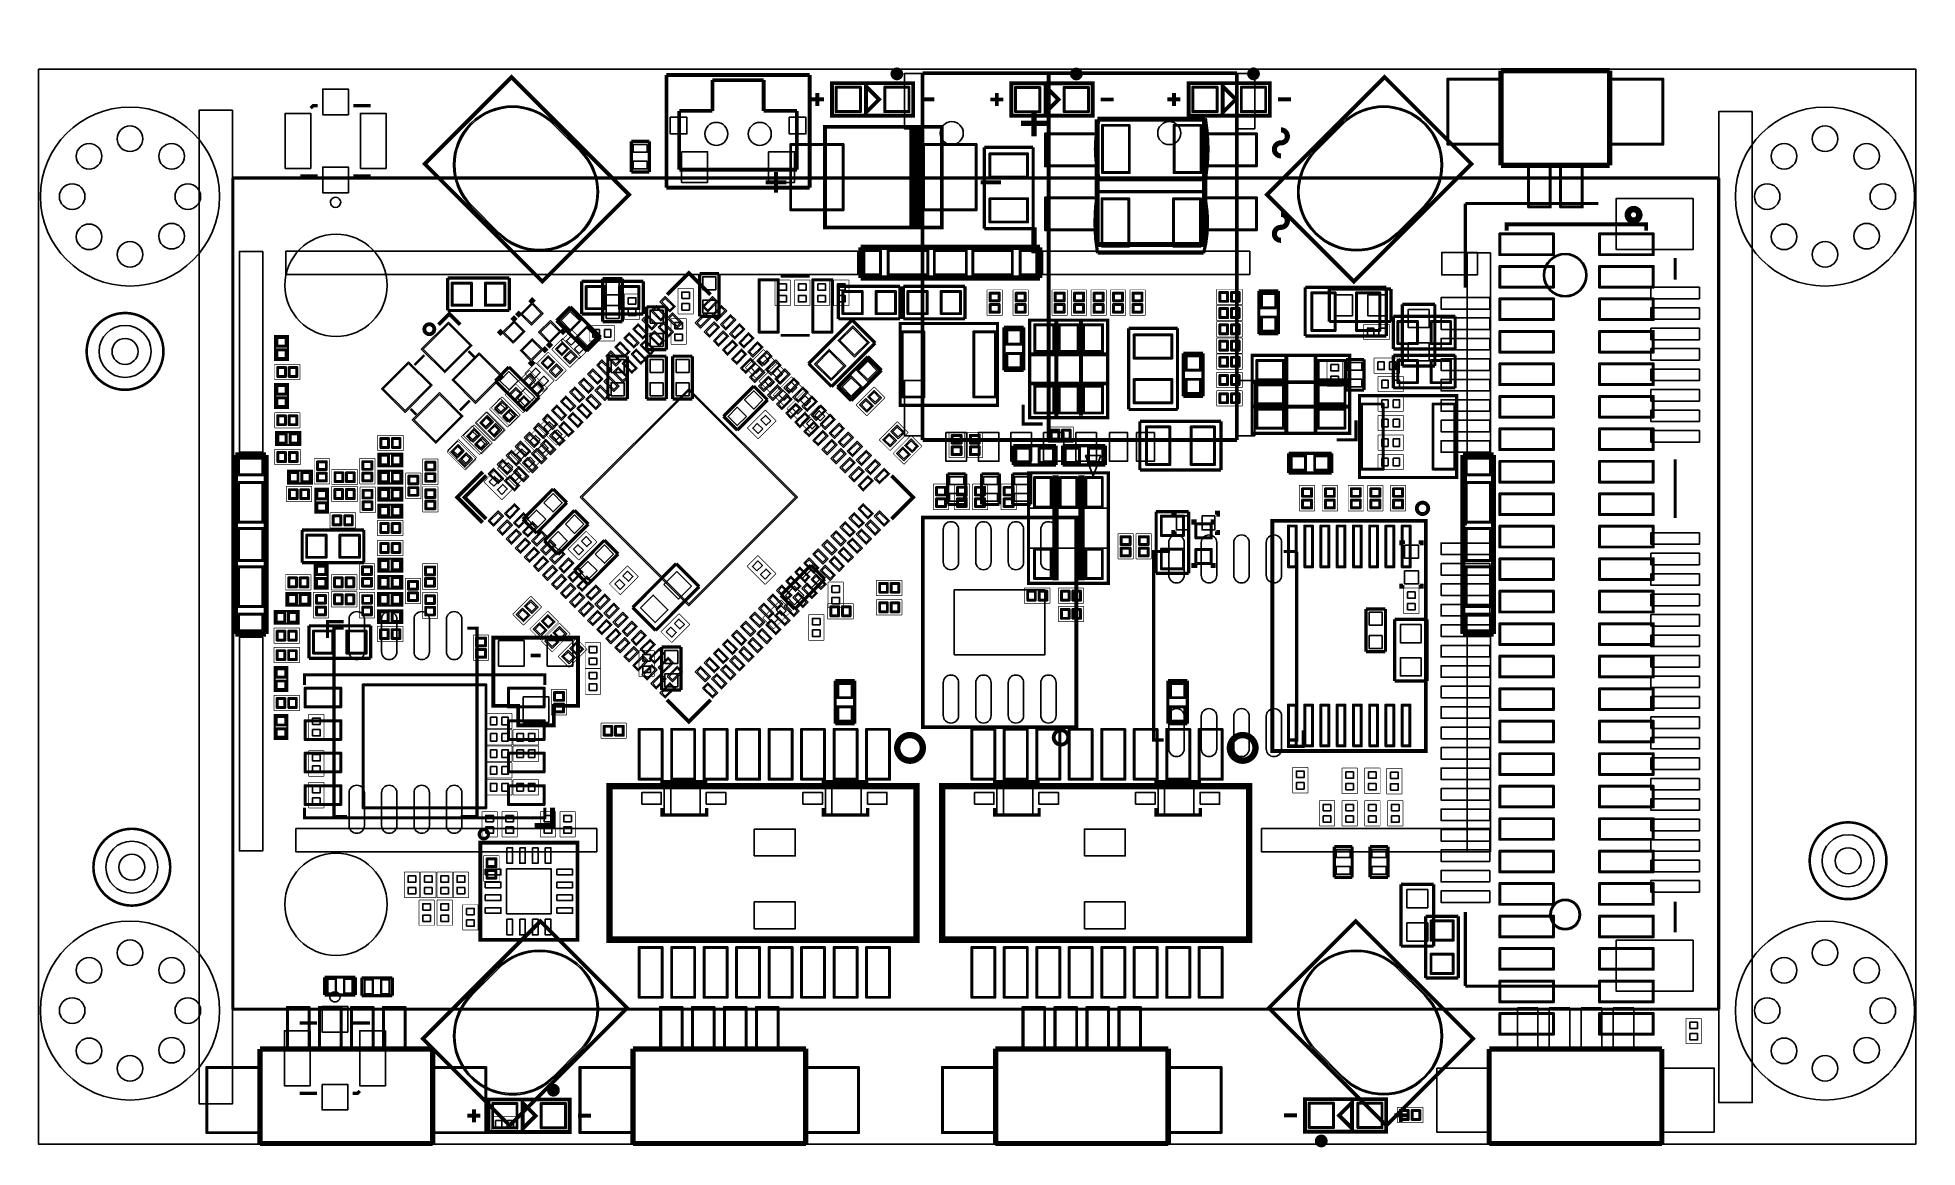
# Model space of a CAD drawing. Extents: x -0.1 to 73.4, y -0.1 to 43.3.
import ezdxf

# ---------------------------------------------------------------- set-up
doc = ezdxf.new("R2010")
doc.units = 0
for name, color, linetype in [('BG_DIMENSION', 85, 'CONTINUOUS'), ('BG_OUTLINE', 254, 'CONTINUOUS'), ('BG_SOLDERMASK_TOP', 4, 'CONTINUOUS'), ('PG_SILKSCREEN_BOTTOM', 251, 'CONTINUOUS'), ('PG_SILKSCREEN_TOP', 254, 'CONTINUOUS'), ('PIN_BOTTOM', 12, 'CONTINUOUS'), ('PIN_SOLDERMASK_TOP', 4, 'CONTINUOUS'), ('PIN_TOP', 96, 'CONTINUOUS')]:
    doc.layers.add(name, color=color, linetype=linetype)

msp = doc.modelspace()

# ---------------------------------------------------------------- linework, layer by layer
at = {"layer": 'BG_DIMENSION'}
for points, const_width in [([(34.544, 41.5798), (34.544, 43.2562), (46.8122, 43.2562), (46.8122, 41.7322)], 0.003226), ([(12.342597, 42.019703), (12.343206, 42.019703)], 0.0254), ([(52.430909, 42.028389), (52.431493, 42.028389)], 0.0254), ([(54.902405, 42.034104), (54.903091, 42.034104)], 0.0254), ([(69.407608, 42.065296), (69.408294, 42.065296)], 0.0254), ([(48.862488, 41.668903), (48.863098, 41.668903)], 0.0254), ([(24.49891, 41.124099), (24.499494, 41.124099)], 0.0254), ([(18.998108, 37.732005), (18.998794, 37.732005)], 0.0254), ([(19.024702, 37.750801), (19.025387, 37.750801)], 0.0254), ([(32.383095, 37.752604), (32.383705, 37.752604)], 0.0254), ([(52.026998, 37.752706), (52.027709, 37.752706)], 0.0254), ([(52.027912, 37.749302), (52.028598, 37.749302)], 0.0254), ([(3.517189, 37.211889), (3.5179, 37.211889)], 0.0254), ([(3.5433, 37.022405), (3.544011, 37.022405)], 0.0254), ([(69.810605, 37.03541), (69.81129, 37.03541)], 0.0254), ([(69.839002, 37.08019), (69.839688, 37.08019)], 0.0254), ([(59.608212, 36.003306), (59.608898, 36.003306)], 0.0254), ([(73.357892, 35.199803), (73.358604, 35.199803)], 0.0254), ([(73.360305, 34.922511), (73.360991, 34.922511)], 0.0254), ([(-0.008611, 33.934603), (-0.008001, 33.934603)], 0.0254), ([(-0.002311, 31.271997), (-0.0016, 31.271997)], 0.0254), ([(-0.024003, 30.6832), (-0.023292, 30.6832)], 0.0254), ([(7.56539, 29.521912), (7.566, 29.521912)], 0.0254), ([(65.654606, 29.060902), (65.655292, 29.060902)], 0.0254), ([(-0.053696, 12.662891), (-0.05301, 12.662891)], 0.0254), ([(3.546094, 5.201996), (3.546805, 5.201996)], 0.0254), ([(69.812306, 5.211496), (69.812992, 5.211496)], 0.0254), ([(19.027902, 4.747209), (19.028588, 4.747209)], 0.0254), ([(32.496709, 4.745304), (32.497293, 4.745304)], 0.0254), ([(52.007592, 4.75201), (52.008303, 4.75201)], 0.0254), ([(59.739708, 3.808603), (59.740292, 3.808603)], 0.0254), ([(73.410597, 2.382012), (73.411207, 2.382012)], 0.0254), ([(48.898302, 0.89949), (48.898988, 0.89949)], 0.0254), ([(5.82229, 0.000508), (5.823001, 0.000508)], 0.0254), ([(69.531789, 0.004089), (69.5325, 0.004089)], 0.0254), ([(51.593394, -0.028702), (51.594004, -0.028702)], 0.0254), ([(55.772202, -0.017907), (55.772888, -0.017907)], 0.0254)]:
    msp.add_lwpolyline(points, dxfattribs=dict(at, const_width=const_width))
at = {"layer": 'BG_OUTLINE'}
for points in [[(-0.037313, 42.021709), (-0.037313, -0.003607), (73.366198, -0.003607), (73.366198, 42.021709)], [(-0.037313, 42.021709), (-0.037313, -0.003607), (73.366198, -0.003607), (73.366198, 42.021709)], [(-0.037313, 42.021709), (-0.037313, -0.003607), (73.366198, -0.003607), (73.366198, 42.021709)], [(-0.037313, 42.021709), (-0.037313, -0.003607), (73.366198, -0.003607), (73.366198, 42.021709)], [(-0.037313, 42.021709), (-0.037313, -0.003607), (73.366198, -0.003607), (73.366198, 42.021709)], [(-0.037313, 42.021709), (-0.037313, -0.003607), (73.366198, -0.003607), (73.366198, 42.021709)], [(-0.037313, 42.021709), (-0.037313, -0.003607), (73.366198, -0.003607), (73.366198, 42.021709)], [(-0.037313, 42.021709), (-0.037313, -0.003607), (73.366198, -0.003607), (73.366198, 42.021709)], [(-0.037313, 42.021709), (-0.037313, -0.003607), (73.366198, -0.003607), (73.366198, 42.021709)], [(-0.037313, 42.021709), (-0.037313, -0.003607), (73.366198, -0.003607), (73.366198, 42.021709)], [(-0.037313, 42.021709), (-0.037313, -0.003607), (73.366198, -0.003607), (73.366198, 42.021709)], [(7.557287, 40.415388), (7.557287, 1.576299), (6.246698, 1.576299), (6.246698, 40.415388)], [(7.557287, 40.415388), (7.557287, 1.576299), (6.246698, 1.576299), (6.246698, 40.415388)], [(7.557287, 40.415388), (7.557287, 1.576299), (6.246698, 1.576299), (6.246698, 40.415388)], [(7.557287, 40.415388), (7.557287, 1.576299), (6.246698, 1.576299), (6.246698, 40.415388)], [(7.557287, 40.415388), (7.557287, 1.576299), (6.246698, 1.576299), (6.246698, 40.415388)], [(7.557287, 40.415388), (7.557287, 1.576299), (6.246698, 1.576299), (6.246698, 40.415388)], [(7.557287, 40.415388), (7.557287, 1.576299), (6.246698, 1.576299), (6.246698, 40.415388)], [(7.557287, 40.415388), (7.557287, 1.576299), (6.246698, 1.576299), (6.246698, 40.415388)], [(7.557287, 40.415388), (7.557287, 1.576299), (6.246698, 1.576299), (6.246698, 40.415388)], [(7.557287, 40.415388), (7.557287, 1.576299), (6.246698, 1.576299), (6.246698, 40.415388)], [(7.557287, 40.415388), (7.557287, 1.576299), (6.246698, 1.576299), (6.246698, 40.415388)], [(66.965398, 40.362099), (66.965398, 1.619402), (65.654707, 1.619402), (65.654707, 40.362099)], [(66.965398, 40.362099), (66.965398, 1.619402), (65.654707, 1.619402), (65.654707, 40.362099)], [(66.965398, 40.362099), (66.965398, 1.619402), (65.654707, 1.619402), (65.654707, 40.362099)], [(66.965398, 40.362099), (66.965398, 1.619402), (65.654707, 1.619402), (65.654707, 40.362099)], [(66.965398, 40.362099), (66.965398, 1.619402), (65.654707, 1.619402), (65.654707, 40.362099)], [(66.965398, 40.362099), (66.965398, 1.619402), (65.654707, 1.619402), (65.654707, 40.362099)], [(66.965398, 40.362099), (66.965398, 1.619402), (65.654707, 1.619402), (65.654707, 40.362099)], [(66.965398, 40.362099), (66.965398, 1.619402), (65.654707, 1.619402), (65.654707, 40.362099)], [(66.965398, 40.362099), (66.965398, 1.619402), (65.654707, 1.619402), (65.654707, 40.362099)], [(66.965398, 40.362099), (66.965398, 1.619402), (65.654707, 1.619402), (65.654707, 40.362099)], [(66.965398, 40.362099), (66.965398, 1.619402), (65.654707, 1.619402), (65.654707, 40.362099)]]:
    msp.add_lwpolyline(points, close=True, dxfattribs=at)
at = {"layer": 'BG_SOLDERMASK_TOP'}
for points in [[(8.733993, 34.8996), (8.733993, 27.051), (7.8248, 27.051), (7.8248, 34.8996)], [(32.004, 33.993912), (9.639097, 33.993912), (9.639097, 34.903004), (32.004, 34.903004)], [(47.3202, 33.993912), (39.2176, 33.993912), (39.2176, 34.903004), (47.3202, 34.903004)], [(56.223687, 34.85581), (54.826687, 34.85581), (54.826687, 33.981593), (56.223687, 33.981593)], [(56.728208, 34.8488), (56.728208, 27.051), (55.819091, 27.051), (55.819091, 34.8488)], [(8.733993, 19.812), (8.733993, 11.455908), (7.8248, 11.455908), (7.8248, 19.812)], [(56.728208, 19.8374), (56.728208, 11.427206), (55.819091, 11.427206), (55.819091, 19.8374)], [(21.7932, 11.420907), (10.033, 11.420907), (10.033, 12.329998), (21.7932, 12.329998)], [(56.704408, 11.420907), (47.784487, 11.420907), (47.784487, 12.329998), (56.704408, 12.329998)]]:
    msp.add_lwpolyline(points, close=True, dxfattribs=at)
at = {"layer": 'PG_SILKSCREEN_BOTTOM'}
for points, const_width in [([(34.529497, 41.865296), (34.529497, 27.527504)], 0.1524), ([(45.131507, 41.865296), (34.529497, 41.865296)], 0.1524), ([(39.459408, 41.865296), (39.459408, 27.527504)], 0.1524), ([(46.817509, 41.865296), (43.801513, 41.865296)], 0.1524), ([(46.817509, 27.527504), (46.817509, 41.865296)], 0.1524), ([(57.146698, 38.261392), (57.146698, 41.96141)], 0.2032), ([(57.146698, 41.96141), (61.396702, 41.96141)], 0.2032), ([(61.396702, 41.96141), (61.396702, 38.261392)], 0.2032), ([(30.118609, 41.793389), (24.518391, 41.793389)], 0.150089), ([(24.518391, 41.793389), (24.518391, 37.393296)], 0.150089), ([(28.318511, 41.593491), (26.318489, 41.593491)], 0.150089), ([(26.318489, 41.593491), (26.318489, 40.39329)], 0.150089), ([(28.318511, 40.39329), (28.318511, 41.593491)], 0.150089), ([(30.118609, 37.393296), (30.118609, 41.793389)], 0.150089), ([(10.882401, 40.592502), (10.707421, 40.592502), (10.612399, 40.497506)], 0.129997), ([(12.957302, 40.592502), (12.282399, 40.592502)], 0.129997), ([(26.318489, 40.39329), (25.018492, 40.39329)], 0.150089), ([(25.018492, 40.39329), (25.018492, 38.093396)], 0.150089), ([(29.618508, 40.39329), (28.318511, 40.39329)], 0.150089), ([(29.618508, 38.093396), (29.618508, 40.39329)], 0.150089), ([(23.145293, 39.198702), (23.845291, 39.198702)], 0.127), ([(23.145293, 37.998908), (23.145293, 39.198702)], 0.127), ([(23.845291, 39.198702), (23.845291, 37.998908)], 0.127), ([(61.396702, 38.261392), (57.146698, 38.261392)], 0.2032), ([(65.653209, 37.770994), (7.565212, 37.770994)], 0.127), ([(7.565212, 37.770994), (7.565212, 5.271008)], 0.127), ([(10.207498, 37.842698), (10.882401, 37.842698)], 0.129997), ([(12.282399, 37.842698), (12.957302, 37.842698)], 0.129997), ([(23.845291, 37.998908), (23.145293, 37.998908)], 0.127), ([(25.018492, 38.093396), (29.618508, 38.093396)], 0.150089), ([(65.653209, 5.271008), (65.653209, 37.770994)], 0.127), ([(24.518391, 37.393296), (30.118609, 37.393296)], 0.150089), ([(55.753305, 36.770996), (60.953218, 36.770996)], 0.127), ([(55.753305, 33.4804), (55.753305, 36.770996)], 0.127), ([(63.953212, 34.6361), (63.953212, 33.795411)], 0.127), ([(22.028912, 33.829498), (22.790912, 33.829498)], 0.127), ([(22.028912, 32.153098), (22.028912, 33.829498)], 0.127), ([(22.790912, 33.829498), (22.790912, 32.153098)], 0.127), ([(25.813512, 34.032698), (26.575512, 34.032698)], 0.127), ([(25.813512, 32.356298), (25.813512, 34.032698)], 0.127), ([(26.575512, 34.032698), (26.575512, 32.356298)], 0.127), ([(23.471911, 33.237297), (22.871913, 33.237297)], 0.0254), ([(22.871913, 33.237297), (22.871913, 32.237299)], 0.0254), ([(23.471911, 32.237299), (23.471911, 33.237297)], 0.0254), ([(25.566599, 33.455204), (24.9666, 33.455204)], 0.0254), ([(24.9666, 33.455204), (24.9666, 32.455206)], 0.0254), ([(25.566599, 32.455206), (25.566599, 33.455204)], 0.0254), ([(28.767202, 33.776488), (28.767202, 32.77649)], 0.0254), ([(29.367201, 33.776488), (28.767202, 33.776488)], 0.0254), ([(29.367201, 32.77649), (29.367201, 33.776488)], 0.0254), ([(29.529202, 33.776488), (29.529202, 32.77649)], 0.0254), ([(30.129201, 33.776488), (29.529202, 33.776488)], 0.0254), ([(30.129201, 32.77649), (30.129201, 33.776488)], 0.0254), ([(30.291202, 33.776488), (30.291202, 32.77649)], 0.0254), ([(30.891201, 33.776488), (30.291202, 33.776488)], 0.0254), ([(30.891201, 32.77649), (30.891201, 33.776488)], 0.0254), ([(31.653201, 33.776488), (31.053202, 33.776488)], 0.0254), ([(31.053202, 33.776488), (31.053202, 32.77649)], 0.0254), ([(31.653201, 32.77649), (31.653201, 33.776488)], 0.0254), ([(52.8447, 33.4264), (50.4317, 33.4264)], 0.127), ([(50.4317, 33.4264), (50.4317, 32.1564)], 0.127), ([(52.8447, 32.1564), (52.8447, 33.4264)], 0.127), ([(23.749305, 32.731405), (24.511305, 32.731405)], 0.127), ([(23.749305, 31.055005), (23.749305, 32.731405)], 0.127), ([(24.511305, 32.731405), (24.511305, 31.055005)], 0.127), ([(24.9666, 32.455206), (25.566599, 32.455206)], 0.0254), ([(26.575512, 32.356298), (25.813512, 32.356298)], 0.127), ([(28.767202, 32.77649), (29.367201, 32.77649)], 0.0254), ([(29.529202, 32.77649), (30.129201, 32.77649)], 0.0254), ([(30.291202, 32.77649), (30.891201, 32.77649)], 0.0254), ([(31.053202, 32.77649), (31.653201, 32.77649)], 0.0254), ([(53.2892, 32.8295), (53.2892, 30.4165)], 0.127), ([(54.5592, 32.8295), (53.2892, 32.8295)], 0.127), ([(54.5592, 30.4165), (54.5592, 32.8295)], 0.127), ([(20.822006, 31.827191), (20.398689, 31.401995)], 0.0254), ([(21.530691, 31.121604), (20.822006, 31.827191)], 0.0254), ([(22.496704, 31.990005), (21.496706, 31.990005)], 0.0254), ([(21.496706, 31.990005), (21.496706, 31.390006)], 0.0254), ([(22.790912, 32.153098), (22.028912, 32.153098)], 0.127), ([(22.496704, 31.390006), (22.496704, 31.990005)], 0.0254), ([(22.871913, 32.237299), (23.471911, 32.237299)], 0.0254), ([(25.293904, 32.266204), (24.693905, 32.266204)], 0.0254), ([(24.693905, 32.266204), (24.693905, 31.266206)], 0.0254), ([(25.293904, 31.266206), (25.293904, 32.266204)], 0.0254), ([(50.4317, 32.1564), (52.8447, 32.1564)], 0.127), ([(52.773199, 32.049999), (51.773201, 32.049999)], 0.0254), ([(51.773201, 32.049999), (51.773201, 31.450001)], 0.0254), ([(52.773199, 31.450001), (52.773199, 32.049999)], 0.0254), ([(20.398689, 31.401995), (21.1074, 30.696408)], 0.0254), ([(21.1074, 30.696408), (21.530691, 31.121604)], 0.0254), ([(21.496706, 31.390006), (22.496704, 31.390006)], 0.0254), ([(24.511305, 31.055005), (23.749305, 31.055005)], 0.127), ([(24.693905, 31.266206), (25.293904, 31.266206)], 0.0254), ([(28.310307, 31.061889), (27.603196, 30.354803)], 0.0254), ([(28.734588, 30.637607), (28.310307, 31.061889)], 0.0254), ([(51.773201, 31.450001), (52.773199, 31.450001)], 0.0254), ([(17.82351, 29.839209), (18.361101, 30.379187)], 0.127), ([(18.361101, 30.379187), (19.54911, 29.196411)], 0.127), ([(19.408902, 30.548809), (18.985611, 30.123613)], 0.0254), ([(18.985611, 30.123613), (19.694296, 29.418001)], 0.0254), ([(20.117587, 29.843197), (19.408902, 30.548809)], 0.0254), ([(22.225305, 30.801005), (22.987305, 30.801005)], 0.127), ([(22.225305, 29.124605), (22.225305, 30.801005)], 0.127), ([(22.987305, 30.801005), (22.987305, 29.124605)], 0.127), ([(23.749305, 29.124605), (23.749305, 30.801005)], 0.127), ([(23.749305, 30.801005), (24.511305, 30.801005)], 0.127), ([(24.511305, 30.801005), (24.511305, 29.124605)], 0.127), ([(24.765305, 29.124605), (24.765305, 30.801005)], 0.127), ([(24.765305, 30.801005), (25.527305, 30.801005)], 0.127), ([(25.527305, 30.801005), (25.527305, 29.124605)], 0.127), ([(27.603196, 30.354803), (28.027503, 29.930496)], 0.0254), ([(28.027503, 29.930496), (28.734588, 30.637607)], 0.0254), ([(28.843707, 30.528489), (28.136596, 29.821403)], 0.0254), ([(29.267988, 30.104207), (28.843707, 30.528489)], 0.0254), ([(50.347601, 30.624399), (50.347601, 29.624401)], 0.0254), ([(50.947599, 30.624399), (50.347601, 30.624399)], 0.0254), ([(50.947599, 29.624401), (50.947599, 30.624399)], 0.0254), ([(51.084988, 29.473703), (51.084988, 30.673497)], 0.127), ([(51.084988, 30.673497), (51.784987, 30.673497)], 0.127), ([(51.784987, 30.673497), (51.784987, 29.473703)], 0.127), ([(53.179599, 30.729199), (52.179601, 30.729199)], 0.0254), ([(52.179601, 30.729199), (52.179601, 30.129201)], 0.0254), ([(52.179601, 30.129201), (53.179599, 30.129201)], 0.0254), ([(53.179599, 30.129201), (53.179599, 30.729199)], 0.0254), ([(53.2892, 30.4165), (54.5592, 30.4165)], 0.127), ([(19.011494, 28.656407), (17.82351, 29.839209)], 0.127), ([(19.694296, 29.418001), (20.117587, 29.843197)], 0.0254), ([(26.748003, 28.445689), (27.933396, 29.631107)], 0.127), ([(27.933396, 29.631107), (28.472206, 29.092296)], 0.127), ([(28.136596, 29.821403), (28.560903, 29.397096)], 0.0254), ([(28.560903, 29.397096), (29.267988, 30.104207)], 0.0254), ([(29.402507, 29.995089), (28.695396, 29.288003)], 0.0254), ([(29.119703, 28.863696), (29.826788, 29.570807)], 0.0254), ([(29.935907, 29.461689), (29.228796, 28.754603)], 0.0254), ([(29.826788, 29.570807), (29.402507, 29.995089)], 0.0254), ([(30.360188, 29.037407), (29.935907, 29.461689)], 0.0254), ([(50.347601, 29.624401), (50.947599, 29.624401)], 0.0254), ([(51.784987, 29.473703), (51.084988, 29.473703)], 0.127), ([(53.332304, 30.008805), (52.332306, 30.008805)], 0.0254), ([(52.332306, 30.008805), (52.332306, 29.408806)], 0.0254), ([(52.332306, 29.408806), (53.332304, 29.408806)], 0.0254), ([(53.332304, 29.408806), (53.332304, 30.008805)], 0.0254), ([(18.018608, 29.156609), (17.595291, 28.731388)], 0.0254), ([(17.595291, 28.731388), (18.304002, 28.025801)], 0.0254), ([(18.727293, 28.450997), (18.018608, 29.156609)], 0.0254), ([(19.54911, 29.196411), (19.011494, 28.656407)], 0.127), ([(22.987305, 29.124605), (22.225305, 29.124605)], 0.127), ([(24.511305, 29.124605), (23.749305, 29.124605)], 0.127), ([(25.527305, 29.124605), (24.765305, 29.124605)], 0.127), ([(28.472206, 29.092296), (27.286788, 27.906904)], 0.127), ([(28.386507, 28.699689), (27.679396, 27.992603)], 0.0254), ([(28.810788, 28.275407), (28.386507, 28.699689)], 0.0254), ([(28.695396, 29.288003), (29.119703, 28.863696)], 0.0254), ([(29.228796, 28.754603), (29.653103, 28.330296)], 0.0254), ([(29.653103, 28.330296), (30.360188, 29.037407)], 0.0254), ([(30.494707, 28.877489), (29.787596, 28.170403)], 0.0254), ([(30.918988, 28.453207), (30.494707, 28.877489)], 0.0254), ([(53.332304, 29.246805), (52.332306, 29.246805)], 0.0254), ([(52.332306, 29.246805), (52.332306, 28.646806)], 0.0254), ([(53.332304, 28.646806), (53.332304, 29.246805)], 0.0254), ([(16.922191, 28.083205), (16.4989, 27.658009)], 0.0254), ([(17.630902, 27.377593), (16.922191, 28.083205)], 0.0254), ([(17.459808, 28.623209), (17.036491, 28.197988)], 0.0254), ([(17.036491, 28.197988), (17.745202, 27.492401)], 0.0254), ([(18.168493, 27.917597), (17.459808, 28.623209)], 0.0254), ([(17.745202, 27.492401), (18.168493, 27.917597)], 0.0254), ([(18.304002, 28.025801), (18.727293, 28.450997)], 0.0254), ([(19.400901, 27.915895), (18.976594, 27.491588)], 0.0254), ([(20.108012, 27.20881), (19.400901, 27.915895)], 0.0254), ([(19.934301, 28.449295), (19.509994, 28.024988)], 0.0254), ([(19.509994, 28.024988), (20.217105, 27.317903)], 0.0254), ([(20.641412, 27.74221), (19.934301, 28.449295)], 0.0254), ([(27.286788, 27.906904), (26.748003, 28.445689)], 0.127), ([(27.679396, 27.992603), (28.103703, 27.568296)], 0.0254), ([(28.103703, 27.568296), (28.810788, 28.275407)], 0.0254), ([(29.787596, 28.170403), (30.211903, 27.746096)], 0.0254), ([(30.211903, 27.746096), (30.918988, 28.453207)], 0.0254), ([(52.332306, 28.646806), (53.332304, 28.646806)], 0.0254), ([(53.332304, 28.484805), (52.332306, 28.484805)], 0.0254), ([(52.332306, 28.484805), (52.332306, 27.884806)], 0.0254), ([(53.332304, 27.884806), (53.332304, 28.484805)], 0.0254), ([(16.3846, 27.543201), (15.961309, 27.118005)], 0.0254), ([(17.093311, 26.837589), (16.3846, 27.543201)], 0.0254), ([(16.4989, 27.658009), (17.207611, 26.952397)], 0.0254), ([(17.207611, 26.952397), (17.630902, 27.377593)], 0.0254), ([(18.867501, 27.382495), (18.443194, 26.958188)], 0.0254), ([(19.574612, 26.67541), (18.867501, 27.382495)], 0.0254), ([(18.976594, 27.491588), (19.683705, 26.784503)], 0.0254), ([(19.683705, 26.784503), (20.108012, 27.20881)], 0.0254), ([(20.217105, 27.317903), (20.641412, 27.74221)], 0.0254), ([(34.529497, 27.527504), (46.081696, 27.527504)], 0.1524), ([(44.301689, 27.527504), (46.817509, 27.527504)], 0.1524), ([(52.332306, 27.884806), (53.332304, 27.884806)], 0.0254), ([(53.332304, 27.722805), (52.332306, 27.722805)], 0.0254), ([(52.332306, 27.722805), (52.332306, 27.122806)], 0.0254), ([(53.332304, 27.122806), (53.332304, 27.722805)], 0.0254), ([(15.961309, 27.118005), (16.669995, 26.412393)], 0.0254), ([(16.669995, 26.412393), (17.093311, 26.837589)], 0.0254), ([(18.332806, 26.848791), (17.909489, 26.423595)], 0.0254), ([(19.041491, 26.143204), (18.332806, 26.848791)], 0.0254), ([(18.443194, 26.958188), (19.150305, 26.251103)], 0.0254), ([(19.150305, 26.251103), (19.574612, 26.67541)], 0.0254), ([(52.332306, 27.122806), (53.332304, 27.122806)], 0.0254), ([(53.332304, 26.960805), (52.332306, 26.960805)], 0.0254), ([(52.332306, 26.960805), (52.332306, 26.360806)], 0.0254), ([(53.332304, 26.360806), (53.332304, 26.960805)], 0.0254), ([(63.953212, 26.770813), (63.953212, 24.470792)], 0.127), ([(17.799406, 26.315391), (17.376089, 25.890195)], 0.0254), ([(17.376089, 25.890195), (18.0848, 25.184608)], 0.0254), ([(18.508091, 25.609804), (17.799406, 26.315391)], 0.0254), ([(17.909489, 26.423595), (18.6182, 25.718008)], 0.0254), ([(18.6182, 25.718008), (19.041491, 26.143204)], 0.0254), ([(35.514813, 25.003303), (35.514813, 26.203097)], 0.127), ([(35.514813, 26.203097), (36.214812, 26.203097)], 0.127), ([(36.214812, 26.203097), (36.214812, 25.003303)], 0.127), ([(36.835613, 25.003303), (36.835613, 26.203097)], 0.127), ([(36.835613, 26.203097), (37.535612, 26.203097)], 0.127), ([(37.535612, 26.203097), (37.535612, 25.003303)], 0.127), ([(38.054813, 25.003303), (38.054813, 26.203097)], 0.127), ([(38.054813, 26.203097), (38.754812, 26.203097)], 0.127), ([(38.754812, 26.203097), (38.754812, 25.003303)], 0.127), ([(52.332306, 26.360806), (53.332304, 26.360806)], 0.0254), ([(55.753305, 26.344296), (55.753305, 24.191697)], 0.127), ([(18.0848, 25.184608), (18.508091, 25.609804)], 0.0254), ([(18.90329, 24.423395), (20.086091, 25.611404)], 0.127), ([(20.626095, 25.073788), (19.443294, 23.885804)], 0.127), ([(20.086091, 25.611404), (20.626095, 25.073788)], 0.127), ([(36.214812, 25.003303), (35.514813, 25.003303)], 0.127), ([(37.535612, 25.003303), (36.835613, 25.003303)], 0.127), ([(38.754812, 25.003303), (38.054813, 25.003303)], 0.127), ([(19.443294, 23.885804), (18.90329, 24.423395)], 0.127), ([(19.74149, 23.585195), (20.924291, 24.773204)], 0.127), ([(21.464295, 24.235588), (20.281494, 23.047604)], 0.127), ([(20.924291, 24.773204), (21.464295, 24.235588)], 0.127), ([(40.541194, 23.096195), (40.541194, 24.496192), (34.541206, 24.496192), (34.541206, 16.296208), (40.541194, 16.296208), (40.541194, 23.096195)], 0.150012), ([(44.461989, 24.682399), (44.336995, 24.682399), (44.336995, 24.557406)], 0.150012), ([(46.087005, 24.532412), (46.087005, 24.682399), (45.962011, 24.682399)], 0.150012), ([(20.281494, 23.047604), (19.74149, 23.585195)], 0.127), ([(21.374583, 23.959414), (20.668996, 23.250703)], 0.0254), ([(20.90989, 22.416795), (22.092691, 23.604804)], 0.127), ([(21.094192, 22.827412), (21.799804, 23.536097)], 0.0254), ([(21.799804, 23.536097), (21.374583, 23.959414)], 0.0254), ([(22.092691, 23.604804), (22.632695, 23.067188)], 0.127), ([(44.461989, 23.882401), (44.336995, 23.882401), (44.336995, 24.00742)], 0.150012), ([(45.962011, 23.882401), (46.087005, 23.882401), (46.087005, 24.00742)], 0.150012), ([(53.394788, 23.531805), (53.244801, 23.531805), (53.244801, 23.406811)], 0.150012), ([(54.044799, 23.406811), (54.044799, 23.531805), (53.919806, 23.531805)], 0.150012), ([(20.668996, 23.250703), (21.094192, 22.827412)], 0.0254), ([(22.632695, 23.067188), (21.449894, 21.879204)], 0.127), ([(28.093187, 23.009098), (27.668906, 22.584791)], 0.0254), ([(28.800298, 22.301987), (28.093187, 23.009098)], 0.0254), ([(44.205093, 23.163403), (43.570093, 23.163403), (43.570093, 15.797403), (43.951093, 15.797403)], 0.127), ([(49.158093, 23.163403), (48.650093, 23.163403)], 0.127), ([(48.777093, 15.797403), (49.158093, 15.797403), (49.158093, 23.163403)], 0.127), ([(21.449894, 21.879204), (20.90989, 22.416795)], 0.127), ([(22.995509, 22.605009), (22.289897, 21.896299)], 0.0254), ([(22.715093, 21.473008), (23.420705, 22.181693)], 0.0254), ([(23.420705, 22.181693), (22.995509, 22.605009)], 0.0254), ([(24.897994, 22.686391), (23.19561, 20.976412)], 0.127), ([(25.797993, 21.790406), (24.897994, 22.686391)], 0.127), ([(27.668906, 22.584791), (28.375991, 21.877706)], 0.0254), ([(28.375991, 21.877706), (28.800298, 22.301987)], 0.0254), ([(28.98841, 21.445093), (30.173803, 22.630511)], 0.127), ([(30.712588, 22.091701), (29.527195, 20.906308)], 0.127), ([(30.173803, 22.630511), (30.712588, 22.091701)], 0.127), ([(22.289897, 21.896299), (22.715093, 21.473008)], 0.0254), ([(24.095608, 20.080402), (25.797993, 21.790406)], 0.127), ([(29.527195, 20.906308), (28.98841, 21.445093)], 0.127), ([(31.435192, 21.967901), (30.835194, 21.967901)], 0.0254), ([(30.835194, 21.967901), (30.835194, 20.967903)], 0.0254), ([(31.435192, 20.967903), (31.435192, 21.967901)], 0.0254), ([(53.244801, 21.906789), (53.244801, 21.781795), (53.369794, 21.781795)], 0.150012), ([(53.341803, 21.736609), (53.341803, 20.736611)], 0.0254), ([(53.941802, 21.736609), (53.341803, 21.736609)], 0.0254), ([(54.044799, 21.906789), (54.044799, 21.781795), (53.919806, 21.781795)], 0.150012), ([(53.941802, 20.736611), (53.941802, 21.736609)], 0.0254), ([(23.19561, 20.976412), (24.095608, 20.080402)], 0.127), ([(25.007189, 20.736306), (24.301602, 20.027595)], 0.0254), ([(25.43241, 20.31299), (25.007189, 20.736306)], 0.0254), ([(28.990595, 21.271611), (28.28351, 20.5645)], 0.0254), ([(28.707791, 20.140193), (29.414902, 20.847304)], 0.0254), ([(29.414902, 20.847304), (28.990595, 21.271611)], 0.0254), ([(30.073194, 20.697901), (30.073194, 19.697903)], 0.0254), ([(30.673192, 20.697901), (30.073194, 20.697901)], 0.0254), ([(30.673192, 19.697903), (30.673192, 20.697901)], 0.0254), ([(30.835194, 20.967903), (31.435192, 20.967903)], 0.0254), ([(51.867105, 19.244005), (51.867105, 20.920405)], 0.127), ([(51.867105, 20.920405), (52.629105, 20.920405)], 0.127), ([(52.629105, 20.920405), (52.629105, 19.244005)], 0.127), ([(53.341803, 20.736611), (53.941802, 20.736611)], 0.0254), ([(11.266703, 19.785203), (11.266703, 20.420203), (11.901703, 20.420203)], 0.127), ([(11.901703, 20.166203), (11.520703, 20.166203), (11.520703, 12.800203)], 0.127), ([(16.473703, 12.800203), (17.108703, 12.800203), (17.108703, 20.166203), (16.727703, 20.166203)], 0.127), ([(17.9451, 17.1323), (18.7198, 17.1323), (18.7198, 16.3703), (20.1168, 16.3703), (20.1168, 17.1323), (21.0566, 17.1323), (21.0566, 19.7993), (17.7546, 19.7993), (17.7546, 17.1323), (17.9451, 17.1323)], 0.1524), ([(24.301602, 20.027595), (24.726798, 19.604304)], 0.0254), ([(24.726798, 19.604304), (25.43241, 20.31299)], 0.0254), ([(28.28351, 20.5645), (28.707791, 20.140193)], 0.0254), ([(52.9844, 20.5105), (52.9844, 18.0975)], 0.127), ([(54.2544, 20.5105), (52.9844, 20.5105)], 0.127), ([(54.2544, 18.0975), (54.2544, 20.5105)], 0.127), ([(19.2151, 19.1008), (19.5961, 19.1008)], 0.1524), ([(21.940799, 19.600824), (21.340801, 19.600824)], 0.0254), ([(21.340801, 19.600824), (21.340801, 18.600801)], 0.0254), ([(21.940799, 18.600801), (21.940799, 19.600824)], 0.0254), ([(23.4426, 19.282004), (23.4426, 18.282006)], 0.0254), ([(24.042599, 19.282004), (23.4426, 19.282004)], 0.0254), ([(24.042599, 18.282006), (24.042599, 19.282004)], 0.0254), ([(24.329111, 17.750511), (24.329111, 19.426911)], 0.127), ([(24.329111, 19.426911), (25.091111, 19.426911)], 0.127), ([(25.091111, 19.426911), (25.091111, 17.750511)], 0.127), ([(30.073194, 19.697903), (30.673192, 19.697903)], 0.0254), ([(52.629105, 19.244005), (51.867105, 19.244005)], 0.127), ([(21.340801, 18.600801), (21.940799, 18.600801)], 0.0254), ([(21.940799, 18.584799), (21.340801, 18.584799)], 0.0254), ([(21.340801, 18.584799), (21.340801, 17.584801)], 0.0254), ([(21.940799, 17.584801), (21.940799, 18.584799)], 0.0254), ([(23.4426, 18.282006), (24.042599, 18.282006)], 0.0254), ([(25.091111, 17.750511), (24.329111, 17.750511)], 0.127), ([(52.9844, 18.0975), (54.2544, 18.0975)], 0.127), ([(21.340801, 17.584801), (21.940799, 17.584801)], 0.0254), ([(11.13089, 16.801592), (10.530891, 16.801592)], 0.0254), ([(10.530891, 16.801592), (10.530891, 15.801594)], 0.0254), ([(11.13089, 15.801594), (11.13089, 16.801592)], 0.0254), ([(18.483199, 16.835399), (17.483201, 16.835399)], 0.0254), ([(17.483201, 16.835399), (17.483201, 16.235375)], 0.0254), ([(17.483201, 16.235375), (18.483199, 16.235375)], 0.0254), ([(18.483199, 16.200425), (17.483201, 16.200425)], 0.0254), ([(17.483201, 16.200425), (17.483201, 15.600401)], 0.0254), ([(18.483199, 16.235375), (18.483199, 16.835399)], 0.0254), ([(18.483199, 15.600401), (18.483199, 16.200425)], 0.0254), ([(19.524624, 16.200399), (18.524601, 16.200399)], 0.0254), ([(18.524601, 16.200399), (18.524601, 15.600401)], 0.0254), ([(19.524624, 15.600401), (19.524624, 16.200399)], 0.0254), ([(49.412093, 16.178403), (49.412093, 15.543403), (48.777093, 15.543403)], 0.127), ([(10.530891, 15.801594), (11.13089, 15.801594)], 0.0254), ([(17.483201, 15.600401), (18.483199, 15.600401)], 0.0254), ([(18.483199, 15.565425), (17.483201, 15.565425)], 0.0254), ([(17.483201, 15.565425), (17.483201, 14.965401)], 0.0254), ([(18.483199, 14.965401), (18.483199, 15.565425)], 0.0254), ([(18.524601, 15.600401), (19.524624, 15.600401)], 0.0254), ([(19.524599, 15.565425), (18.524601, 15.565425)], 0.0254), ([(18.524601, 15.565425), (18.524601, 14.965401)], 0.0254), ([(19.524599, 14.965401), (19.524599, 15.565425)], 0.0254), ([(10.530891, 15.379192), (10.530891, 14.379194)], 0.0254), ([(11.13089, 15.379192), (10.530891, 15.379192)], 0.0254), ([(11.13089, 14.379194), (11.13089, 15.379192)], 0.0254), ([(17.483201, 14.965401), (18.483199, 14.965401)], 0.0254), ([(18.483199, 14.904999), (17.483201, 14.904999)], 0.0254), ([(17.483201, 14.904999), (17.483201, 14.304975)], 0.0254), ([(18.483199, 14.304975), (18.483199, 14.904999)], 0.0254), ([(18.524601, 14.965401), (19.524599, 14.965401)], 0.0254), ([(49.596192, 14.728901), (48.996194, 14.728901)], 0.0254), ([(48.996194, 14.728901), (48.996194, 13.728903)], 0.0254), ([(49.596192, 13.728903), (49.596192, 14.728901)], 0.0254), ([(50.931801, 14.698599), (50.931801, 13.698601)], 0.0254), ([(51.531799, 14.698599), (50.931801, 14.698599)], 0.0254), ([(51.531799, 13.698601), (51.531799, 14.698599)], 0.0254), ([(51.820801, 14.698599), (51.820801, 13.698601)], 0.0254), ([(52.420799, 14.698599), (51.820801, 14.698599)], 0.0254), ([(52.420799, 13.698601), (52.420799, 14.698599)], 0.0254), ([(53.280488, 14.68689), (52.680489, 14.68689)], 0.0254), ([(52.680489, 14.68689), (52.680489, 13.686892)], 0.0254), ([(53.280488, 13.686892), (53.280488, 14.68689)], 0.0254), ([(10.530891, 14.379194), (11.13089, 14.379194)], 0.0254), ([(10.530891, 14.134592), (10.530891, 13.134594)], 0.0254), ([(11.13089, 14.134592), (10.530891, 14.134592)], 0.0254), ([(11.13089, 13.134594), (11.13089, 14.134592)], 0.0254), ([(17.483201, 14.304975), (18.483199, 14.304975)], 0.0254), ([(18.483199, 14.244625), (17.483201, 14.244625)], 0.0254), ([(17.483201, 14.244625), (17.483201, 13.644601)], 0.0254), ([(18.483199, 13.644601), (18.483199, 14.244625)], 0.0254), ([(19.524599, 14.244599), (18.524601, 14.244599)], 0.0254), ([(18.524601, 14.244599), (18.524601, 13.644601)], 0.0254), ([(19.524599, 13.644601), (19.524599, 14.244599)], 0.0254), ([(24.346916, 13.8938), (24.346916, 14.162786), (26.046709, 14.162786), (26.046709, 13.8938)], 0.127), ([(30.646091, 13.8938), (30.646091, 14.162786), (32.345884, 14.162786), (32.345884, 13.8938)], 0.127), ([(37.351716, 13.8938), (37.351716, 14.162786), (39.051509, 14.162786), (39.051509, 13.8938)], 0.127), ([(43.650891, 13.8938), (43.650891, 14.162786), (45.350709, 14.162786), (45.350709, 13.8938)], 0.127), ([(17.483201, 13.644601), (18.483199, 13.644601)], 0.0254), ([(18.524601, 13.644601), (19.524599, 13.644601)], 0.0254), ([(48.996194, 13.728903), (49.596192, 13.728903)], 0.0254), ([(50.042801, 13.428599), (50.042801, 12.428601)], 0.0254), ([(50.642799, 13.428599), (50.042801, 13.428599)], 0.0254), ([(50.642799, 12.428601), (50.642799, 13.428599)], 0.0254), ([(50.931801, 13.698601), (51.531799, 13.698601)], 0.0254), ([(50.931801, 13.428599), (50.931801, 12.428601)], 0.0254), ([(51.531799, 13.428599), (50.931801, 13.428599)], 0.0254), ([(51.531799, 12.428601), (51.531799, 13.428599)], 0.0254), ([(51.820801, 13.698601), (52.420799, 13.698601)], 0.0254), ([(51.820801, 13.428599), (51.820801, 12.428601)], 0.0254), ([(52.420799, 13.428599), (51.820801, 13.428599)], 0.0254), ([(52.420799, 12.428601), (52.420799, 13.428599)], 0.0254), ([(52.680489, 13.686892), (53.280488, 13.686892)], 0.0254), ([(52.709801, 13.428599), (52.709801, 12.428601)], 0.0254), ([(53.309799, 13.428599), (52.709801, 13.428599)], 0.0254), ([(53.309799, 12.428601), (53.309799, 13.428599)], 0.0254), ([(10.530891, 13.134594), (11.13089, 13.134594)], 0.0254), ([(11.520703, 12.800203), (12.028703, 12.800203)], 0.127), ([(17.903292, 12.999212), (17.303293, 12.999212)], 0.0254), ([(17.303293, 12.999212), (17.303293, 11.999189)], 0.0254), ([(17.903292, 11.999189), (17.903292, 12.999212)], 0.0254), ([(18.090693, 12.999212), (18.090693, 11.999189)], 0.0254), ([(18.690692, 12.999212), (18.090693, 12.999212)], 0.0254), ([(18.690692, 11.999189), (18.690692, 12.999212)], 0.0254), ([(19.59069, 12.999212), (19.59069, 11.999189)], 0.0254), ([(20.190689, 12.999212), (19.59069, 12.999212)], 0.0254), ([(20.190689, 11.999189), (20.190689, 12.999212)], 0.0254), ([(20.35269, 12.999212), (20.35269, 11.999189)], 0.0254), ([(20.952689, 12.999212), (20.35269, 12.999212)], 0.0254), ([(20.952689, 11.999189), (20.952689, 12.999212)], 0.0254), ([(24.346916, 13.1318), (24.346916, 12.862789), (26.0858, 12.862789), (26.0858, 13.1318)], 0.127), ([(30.646091, 13.1318), (30.646091, 12.862789), (32.385, 12.862789), (32.385, 13.1318)], 0.127), ([(37.351716, 13.1318), (37.351716, 12.862789), (39.0906, 12.862789), (39.0906, 13.1318)], 0.127), ([(43.650891, 13.1318), (43.650891, 12.862789), (45.3898, 12.862789), (45.3898, 13.1318)], 0.127), ([(17.240809, 11.779098), (21.040598, 11.779098), (21.040598, 7.979308), (17.240809, 7.979308), (17.240809, 11.779098)], 0.150089), ([(17.303293, 11.999189), (17.903292, 11.999189)], 0.0254), ([(18.090693, 11.999189), (18.690692, 11.999189)], 0.0254), ([(19.59069, 11.999189), (20.190689, 11.999189)], 0.0254), ([(20.35269, 11.999189), (20.952689, 11.999189)], 0.0254), ([(50.042801, 12.428601), (50.642799, 12.428601)], 0.0254), ([(50.931801, 12.428601), (51.531799, 12.428601)], 0.0254), ([(51.820801, 12.428601), (52.420799, 12.428601)], 0.0254), ([(52.709801, 12.428601), (53.309799, 12.428601)], 0.0254), ([(50.627788, 10.423703), (50.627788, 11.623497)], 0.127), ([(50.627788, 11.623497), (51.327812, 11.623497)], 0.127), ([(51.327812, 11.623497), (51.327812, 10.423703)], 0.127), ([(52.024788, 10.423703), (52.024788, 11.623497)], 0.127), ([(52.024788, 11.623497), (52.724812, 11.623497)], 0.127), ([(52.724812, 11.623497), (52.724812, 10.423703)], 0.127), ([(14.268704, 10.633202), (14.268704, 9.633204)], 0.0254), ([(14.868703, 10.633202), (14.268704, 10.633202)], 0.0254), ([(14.868703, 9.633204), (14.868703, 10.633202)], 0.0254), ([(14.914601, 10.634599), (14.914601, 9.634601)], 0.0254), ([(15.514599, 10.634599), (14.914601, 10.634599)], 0.0254), ([(15.514599, 9.634601), (15.514599, 10.634599)], 0.0254), ([(15.549601, 10.634599), (15.549601, 9.634601)], 0.0254), ([(16.149599, 10.634599), (15.549601, 10.634599)], 0.0254), ([(16.149599, 9.634601), (16.149599, 10.634599)], 0.0254), ([(16.184601, 10.634599), (16.184601, 9.634601)], 0.0254), ([(16.784599, 10.634599), (16.184601, 10.634599)], 0.0254), ([(16.784599, 9.634601), (16.784599, 10.634599)], 0.0254), ([(51.327812, 10.423703), (50.627788, 10.423703)], 0.127), ([(52.724812, 10.423703), (52.024788, 10.423703)], 0.127), ([(14.268704, 9.633204), (14.868703, 9.633204)], 0.0254), ([(15.438399, 9.542399), (14.838401, 9.542399)], 0.0254), ([(14.838401, 9.542399), (14.838401, 8.542401)], 0.0254), ([(14.914601, 9.634601), (15.514599, 9.634601)], 0.0254), ([(15.438399, 8.542401), (15.438399, 9.542399)], 0.0254), ([(15.549601, 9.634601), (16.149599, 9.634601)], 0.0254), ([(16.149599, 9.542399), (15.549601, 9.542399)], 0.0254), ([(15.549601, 9.542399), (15.549601, 8.542401)], 0.0254), ([(16.149599, 8.542401), (16.149599, 9.542399)], 0.0254), ([(16.184601, 9.634601), (16.784599, 9.634601)], 0.0254), ([(53.2384, 10.1473), (53.2384, 7.7343)], 0.127), ([(54.5084, 10.1473), (53.2384, 10.1473)], 0.127), ([(54.5084, 7.7343), (54.5084, 10.1473)], 0.127), ([(17.154703, 9.363202), (16.554704, 9.363202)], 0.0254), ([(16.554704, 9.363202), (16.554704, 8.363204)], 0.0254), ([(17.154703, 8.363204), (17.154703, 9.363202)], 0.0254), ([(55.753305, 9.070797), (55.753305, 6.170905)], 0.127), ([(63.953212, 9.470796), (63.953212, 8.2709)], 0.127), ([(14.838401, 8.542401), (15.438399, 8.542401)], 0.0254), ([(15.549601, 8.542401), (16.149599, 8.542401)], 0.0254), ([(16.554704, 8.363204), (17.154703, 8.363204)], 0.0254), ([(53.2384, 7.7343), (54.5084, 7.7343)], 0.127), ([(55.753305, 6.170905), (60.953218, 6.170905)], 0.127), ([(7.565212, 5.271008), (65.653209, 5.271008)], 0.127), ([(10.857001, 4.727702), (10.182098, 4.727702)], 0.129997), ([(12.931902, 4.727702), (12.256999, 4.727702)], 0.129997), ([(64.377494, 4.918202), (64.377494, 3.918204)], 0.0254), ([(64.977493, 4.918202), (64.377494, 4.918202)], 0.0254), ([(64.977493, 3.918204), (64.977493, 4.918202)], 0.0254), ([(23.2188, 3.721202), (29.9688, 3.721202)], 0.2032), ([(23.2188, 0.021209), (23.2188, 3.721202)], 0.2032), ([(29.9688, 3.721202), (29.9688, 0.021209)], 0.2032), ([(37.392, 3.721202), (44.142, 3.721202)], 0.2032), ([(37.392, 0.021209), (37.392, 3.721202)], 0.2032), ([(44.142, 3.721202), (44.142, 0.021209)], 0.2032), ([(56.684088, 3.717595), (63.434112, 3.717595)], 0.2032), ([(56.684088, 0.017602), (56.684088, 3.717595)], 0.2032), ([(63.434112, 3.717595), (63.434112, 0.017602)], 0.2032), ([(64.377494, 3.918204), (64.977493, 3.918204)], 0.0254), ([(10.182098, 1.977898), (10.857001, 1.977898)], 0.129997), ([(12.256999, 1.977898), (12.432005, 1.977898), (12.527001, 2.072919)], 0.129997), ([(18.686399, 1.061999), (17.686401, 1.061999)], 0.0254), ([(17.686401, 1.061999), (17.686401, 0.462001)], 0.0254), ([(18.686399, 0.462001), (18.686399, 1.061999)], 0.0254), ([(17.686401, 0.462001), (18.686399, 0.462001)], 0.0254), ([(29.9688, 0.021209), (23.2188, 0.021209)], 0.2032), ([(44.142, 0.021209), (37.392, 0.021209)], 0.2032), ([(63.434112, 0.017602), (56.684088, 0.017602)], 0.2032)]:
    msp.add_lwpolyline(points, dxfattribs=dict(at, const_width=const_width))
for points in [[(11.782323, 36.817605, 1), (11.382493, 36.817612, 1)], [(11.756923, 5.752795, 1), (11.357093, 5.75282, 1)]]:
    msp.add_lwpolyline(points, format="xyb", close=True, dxfattribs=at)
for points, const_width in [([(4.853711, 30.988, 1.000001), (1.851914, 30.988, 0.999999), (4.853711, 30.988)], 0.1016), ([(40.224024, 15.896209, 1.000013), (39.658366, 15.896184, 0.999987), (40.224024, 15.896209)], 0.150012), ([(72.214511, 11.0744, 0.999998), (69.212689, 11.0744, 1.000002), (72.214511, 11.0744)], 0.1016), ([(5.118506, 10.821594, 1.000004), (2.116684, 10.821594, 0.999996), (5.118506, 10.821594)], 0.1016), ([(17.558309, 12.111203, 0.999986), (17.199102, 12.111203, 1.000014), (17.558309, 12.111203)], 0.127)]:
    msp.add_lwpolyline(points, format="xyb", dxfattribs=dict(at, const_width=const_width))
for points in [[(24.4348, 12.8778), (24.4348, 14.1478), (24.6888, 14.1478), (24.6888, 12.8778)], [(30.734, 12.8778), (30.734, 14.1478), (30.988, 14.1478), (30.988, 12.8778)], [(37.4396, 12.8778), (37.4396, 14.1478), (37.6936, 14.1478), (37.6936, 12.8778)], [(43.7388, 12.8778), (43.7388, 14.1478), (43.9928, 14.1478), (43.9928, 12.8778)]]:
    msp.add_lwpolyline(points, close=True, dxfattribs=at)
for points in [[(25.5778, 12.8778), (25.8318, 12.8778), (25.8318, 14.1478)], [(31.877, 12.8778), (32.131, 12.8778), (32.131, 14.1478)], [(38.5826, 12.8778), (38.8366, 12.8778), (38.8366, 14.1478)], [(44.8818, 12.8778), (45.1358, 12.8778), (45.1358, 14.1478)]]:
    msp.add_lwpolyline(points, dxfattribs=at)
at = {"layer": 'PG_SILKSCREEN_TOP'}
for points, const_width in [([(33.651266, 41.839591, -1.000038), (33.401279, 41.839591, -0.999962), (33.651266, 41.839591)], 0.249911), ([(40.667711, 41.836035, -0.999991), (40.417725, 41.83601, -1.000009), (40.667711, 41.836035)], 0.249911), ([(47.594114, 41.841699, -0.999973), (47.344127, 41.841699, -1.000027), (47.594114, 41.841699)], 0.249911), ([(45.590409, 40.103095), (41.440405, 40.103095, 0.125859), (41.440405, 37.7031)], 0.127), ([(41.440405, 37.7031), (45.590409, 37.7031, 0.083912), (45.590409, 40.103095)], 0.127), ([(48.5394, 39.1414, 1.000005), (48.5394, 39.6494)], 0.199898), ([(48.5394, 39.1414, 0.999995), (48.5394, 38.6334)], 0.199898), ([(45.52061, 37.232107), (41.370606, 37.232107, 0.083912), (41.370606, 34.832112)], 0.127), ([(41.370606, 34.832112), (45.52061, 34.832112, 0.125859), (45.52061, 37.232107)], 0.127), ([(48.5394, 35.8394, 1.000005), (48.5394, 36.3474)], 0.199898), ([(62.604193, 36.326394, 1.000021), (62.049533, 36.326394, 0.999979), (62.604193, 36.326394)], 0.150012), ([(62.502288, 36.326394, 1.000033), (62.151438, 36.326394, 0.999967), (62.502288, 36.326394)], 0.150012), ([(48.5394, 35.8394, 0.999995), (48.5394, 35.3314)], 0.199898), ([(4.853711, 30.988, 1.000001), (1.851914, 30.988, 0.999999), (4.853711, 30.988)], 0.1016), ([(15.442717, 31.85635, 0.999999), (15.053615, 31.856375, 1.000001), (15.442717, 31.85635)], 0.150089), ([(54.301187, 24.852097, 1.000016), (53.853994, 24.852071, 0.999984), (54.301187, 24.852097)], 0.150012), ([(34.541435, 15.48638, 1.000007), (33.5407, 15.48638, 0.999993), (34.541435, 15.48638)], 0.248895), ([(47.546235, 15.48638, 1.000007), (46.5455, 15.48638, 0.999993), (47.546235, 15.48638)], 0.248895), ([(72.214511, 11.0744, 0.999998), (69.212689, 11.0744, 1.000002), (72.214511, 11.0744)], 0.1016), ([(5.118506, 10.821594, 1.000004), (2.116684, 10.821594, 0.999996), (5.118506, 10.821594)], 0.1016), ([(20.224902, 2.103704, -1.000036), (19.97489, 2.10373, -0.999964), (20.224902, 2.103704)], 0.249911), ([(50.243511, 0.116205, -0.999992), (49.993499, 0.116205, -1.000008), (50.243511, 0.116205)], 0.249911)]:
    msp.add_lwpolyline(points, format="xyb", dxfattribs=dict(at, const_width=const_width))
for points, const_width in [([(57.146698, 41.96141), (57.146698, 38.261392)], 0.2032), ([(61.396702, 41.96141), (57.146698, 41.96141)], 0.2032), ([(61.396702, 38.261392), (61.396702, 41.96141)], 0.2032), ([(19.66341, 33.720888), (15.067305, 38.316992), (18.461406, 41.711093), (23.05751, 37.114988), (19.66341, 33.720888)], 0.150089), ([(30.417287, 40.585593), (30.417287, 41.093593)], 0.1524), ([(32.766787, 41.474593), (30.988787, 41.474593), (30.988787, 40.204593), (34.163787, 40.204593), (34.163787, 41.474593), (32.766787, 41.474593)], 0.1524), ([(32.322287, 40.331593), (32.830287, 40.839593), (32.322287, 41.347593), (32.322287, 40.331593)], 0.1524), ([(37.433707, 40.582012), (37.433707, 41.090012)], 0.1524), ([(39.783207, 41.471012), (38.005207, 41.471012), (38.005207, 40.201012), (41.180207, 40.201012), (41.180207, 41.471012), (39.783207, 41.471012)], 0.1524), ([(39.338707, 40.328012), (39.846707, 40.836012), (39.338707, 41.344012), (39.338707, 40.328012)], 0.1524), ([(44.360109, 40.587701), (44.360109, 41.095701)], 0.1524), ([(46.709609, 41.476701), (44.931609, 41.476701), (44.931609, 40.206701), (48.106609, 40.206701), (48.106609, 41.476701), (46.709609, 41.476701)], 0.1524), ([(46.265109, 40.333701), (46.773109, 40.841701), (46.265109, 41.349701), (46.265109, 40.333701)], 0.1524), ([(47.996399, 37.115293), (52.592503, 41.711397), (55.986604, 38.317297), (51.390499, 33.721192), (47.996399, 37.115293)], 0.150089), ([(30.671287, 40.839593), (30.163287, 40.839593)], 0.1524), ([(34.481287, 40.839593), (34.989287, 40.839593)], 0.1524), ([(37.687707, 40.836012), (37.179707, 40.836012)], 0.1524), ([(38.8874, 39.3954), (38.8874, 40.4114)], 0.199898), ([(41.497707, 40.836012), (42.005707, 40.836012)], 0.1524), ([(44.614109, 40.841701), (44.106109, 40.841701)], 0.1524), ([(48.424109, 40.841701), (48.932109, 40.841701)], 0.1524), ([(35.284994, 39.769999), (30.715001, 39.769999), (30.715001, 35.830002), (35.284994, 35.830002), (35.284994, 39.769999)], 0.150089), ([(34.085098, 35.830002), (34.085098, 39.769999)], 0.150089), ([(34.184895, 35.830002), (34.184895, 39.769999)], 0.150089), ([(34.284996, 35.830002), (34.284996, 39.769999)], 0.150089), ([(34.385098, 35.830002), (34.385098, 39.769999)], 0.150089), ([(38.3794, 39.9034), (39.3954, 39.9034)], 0.199898), ([(41.359303, 40.067484), (45.559497, 40.067484)], 0.199898), ([(41.359303, 35.167291), (41.359303, 40.067484)], 0.199898), ([(45.559497, 40.067484), (45.559497, 35.167291)], 0.199898), ([(36.949888, 38.966597), (36.949888, 35.791597)], 0.127), ([(38.854888, 38.966597), (36.949888, 38.966597)], 0.127), ([(38.854888, 35.791597), (38.854888, 38.966597)], 0.127), ([(57.146698, 38.261392), (61.396702, 38.261392)], 0.2032), ([(28.400096, 37.600103), (29.199891, 37.600103)], 0.150089), ([(28.800095, 37.200103), (28.800095, 37.999899)], 0.150089), ([(36.800104, 37.600103), (37.599899, 37.600103)], 0.150089), ([(62.822912, 35.706406), (62.822912, 35.954411), (57.366891, 35.954411), (57.366891, 35.706406)], 0.150012), ([(36.949888, 35.791597), (38.854888, 35.791597)], 0.127), ([(38.8874, 34.8234), (38.8874, 35.8394)], 0.199898), ([(32.116293, 35.057994), (39.116508, 35.057994)], 0.199898), ([(32.116293, 33.8582), (32.116293, 35.057994)], 0.199898), ([(39.116508, 35.057994), (39.116508, 33.8582)], 0.199898), ([(45.559497, 35.167291), (41.359303, 35.167291)], 0.199898), ([(15.963951, 32.588225), (15.963951, 33.8582)], 0.127), ([(15.963951, 33.8582), (18.376875, 33.858175)], 0.127), ([(18.376875, 33.858175), (18.376875, 32.588225)], 0.127), ([(26.242112, 33.203998), (25.393599, 34.05251), (24.545112, 33.203998)], 0.150012), ([(28.981095, 33.916087), (30.121885, 33.916087)], 0.100101), ([(39.116508, 33.8582), (32.116293, 33.8582)], 0.199898), ([(19.166891, 32.901103), (19.272885, 33.007198), (19.361302, 32.918806)], 0.150012), ([(21.206003, 32.455612), (21.206003, 33.725612)], 0.127), ([(21.206003, 33.725612), (23.619003, 33.725612)], 0.127), ([(23.619003, 33.725612), (23.619003, 32.455612)], 0.127), ([(31.238901, 32.260489), (31.238901, 33.530489)], 0.127), ([(31.238901, 33.530489), (33.651901, 33.530489)], 0.127), ([(33.651901, 33.530489), (33.651901, 32.260489)], 0.127), ([(33.778901, 33.530489), (36.191901, 33.530489)], 0.127), ([(33.778901, 32.260489), (33.778901, 33.530489)], 0.127), ([(36.191901, 33.530489), (36.191901, 32.260489)], 0.127), ([(37.047602, 32.39549), (37.047602, 33.395488)], 0.0254), ([(37.047602, 33.395488), (37.647601, 33.395488)], 0.0254), ([(37.647601, 33.395488), (37.647601, 32.39549)], 0.0254), ([(38.063602, 32.39549), (38.063602, 33.395488)], 0.0254), ([(38.063602, 33.395488), (38.663601, 33.395488)], 0.0254), ([(38.663601, 33.395488), (38.663601, 32.39549)], 0.0254), ([(39.587602, 32.39549), (39.587602, 33.395488)], 0.0254), ([(39.587602, 33.395488), (40.187601, 33.395488)], 0.0254), ([(40.187601, 33.395488), (40.187601, 32.39549)], 0.0254), ([(40.349602, 32.39549), (40.349602, 33.395488)], 0.0254), ([(40.349602, 33.395488), (40.949601, 33.395488)], 0.0254), ([(40.949601, 33.395488), (40.949601, 32.39549)], 0.0254), ([(41.111602, 32.39549), (41.111602, 33.395488)], 0.0254), ([(41.111602, 33.395488), (41.711601, 33.395488)], 0.0254), ([(41.711601, 33.395488), (41.711601, 32.39549)], 0.0254), ([(41.873602, 32.39549), (41.873602, 33.395488)], 0.0254), ([(41.873602, 33.395488), (42.473601, 33.395488)], 0.0254), ([(42.473601, 33.395488), (42.473601, 32.39549)], 0.0254), ([(42.635602, 32.39549), (42.635602, 33.395488)], 0.0254), ([(42.635602, 33.395488), (43.235601, 33.395488)], 0.0254), ([(43.235601, 33.395488), (43.235601, 32.39549)], 0.0254), ([(46.032801, 32.821601), (46.032801, 33.421599)], 0.0254), ([(46.032801, 33.421599), (47.032799, 33.421599)], 0.0254), ([(47.032799, 33.421599), (47.032799, 32.821601)], 0.0254), ([(48.4378, 33.3502), (47.6758, 33.3502)], 0.127), ([(47.6758, 33.3502), (47.6758, 31.6738)], 0.127), ([(48.4378, 31.6738), (48.4378, 33.3502)], 0.127), ([(52.664309, 33.495107), (49.489309, 33.495107)], 0.127), ([(49.489309, 33.495107), (49.489309, 31.590107)], 0.127), ([(52.664309, 31.590107), (52.664309, 33.495107)], 0.127), ([(16.455111, 32.031508), (16.030804, 32.455815), (15.606598, 32.031508)], 0.150012), ([(18.376875, 32.588225), (15.963951, 32.588225)], 0.127), ([(18.650102, 32.207606), (18.561685, 32.295998), (18.473293, 32.207606)], 0.150012), ([(18.795594, 32.353098), (18.707202, 32.44149), (18.795594, 32.529907)], 0.150012), ([(20.758988, 32.729907), (20.220203, 32.191096)], 0.127), ([(21.944406, 31.544489), (20.758988, 32.729907)], 0.127), ([(23.619003, 32.455612), (21.206003, 32.455612)], 0.127), ([(37.647601, 32.39549), (37.047602, 32.39549)], 0.0254), ([(38.663601, 32.39549), (38.063602, 32.39549)], 0.0254), ([(40.187601, 32.39549), (39.587602, 32.39549)], 0.0254), ([(40.949601, 32.39549), (40.349602, 32.39549)], 0.0254), ([(41.711601, 32.39549), (41.111602, 32.39549)], 0.0254), ([(42.473601, 32.39549), (41.873602, 32.39549)], 0.0254), ([(43.235601, 32.39549), (42.635602, 32.39549)], 0.0254), ([(47.032799, 32.821601), (46.032801, 32.821601)], 0.0254), ([(46.032801, 32.186601), (46.032801, 32.786599)], 0.0254), ([(46.032801, 32.786599), (47.032799, 32.786599)], 0.0254), ([(47.032799, 32.786599), (47.032799, 32.186601)], 0.0254), ([(52.940204, 31.086501), (52.940204, 32.356501)], 0.127), ([(52.940204, 32.356501), (55.353204, 32.356501)], 0.127), ([(55.353204, 32.356501), (55.353204, 31.086501)], 0.127), ([(9.219413, 31.593409), (9.219413, 30.653406), (9.719412, 30.653406), (9.719412, 31.593409), (9.219413, 31.593409), (9.219413, 31.313399)], 0.08001), ([(9.309405, 31.593409), (9.219413, 31.593409), (9.219413, 31.503391)], 0.08001), ([(9.719412, 31.503391), (9.719412, 31.593409), (9.629394, 31.593409)], 0.08001), ([(18.084394, 31.641898), (17.996002, 31.73029), (18.084394, 31.818707)], 0.150012), ([(20.220203, 32.191096), (21.405596, 31.005704)], 0.127), ([(20.422006, 31.858102), (20.510398, 31.769685), (20.422006, 31.681293)], 0.150012), ([(21.405596, 31.005704), (21.944406, 31.544489)], 0.127), ([(28.981095, 31.615888), (30.121885, 31.615888)], 0.100101), ([(30.076496, 30.510201), (31.78269, 32.216395)], 0.127), ([(33.651901, 32.260489), (31.238901, 32.260489)], 0.127), ([(31.78269, 32.216395), (32.680707, 31.318403)], 0.127), ([(37.459996, 28.880003), (33.660004, 28.880003), (33.660004, 32.080022), (37.459996, 32.080022), (37.459996, 28.880003)], 0.11999), ([(36.191901, 32.260489), (33.778901, 32.260489)], 0.127), ([(38.481, 31.9278), (37.719, 31.9278)], 0.127), ([(37.719, 31.9278), (37.719, 30.2514)], 0.127), ([(38.481, 30.2514), (38.481, 31.9278)], 0.127), ([(38.719201, 31.193689), (38.719201, 28.399689), (41.767201, 28.399689), (41.767201, 32.209689), (38.719201, 32.209689), (38.719201, 31.193689)], 0.127), ([(39.763192, 28.444698), (39.763192, 32.194703)], 0.150012), ([(40.72321, 28.474695), (40.72321, 32.194703)], 0.150012), ([(44.497701, 31.892189), (42.592701, 31.892189)], 0.127), ([(42.592701, 31.892189), (42.592701, 28.717189)], 0.127), ([(44.497701, 28.717189), (44.497701, 31.892189)], 0.127), ([(47.032799, 32.186601), (46.032801, 32.186601)], 0.0254), ([(46.032801, 32.151599), (47.032799, 32.151599)], 0.0254), ([(46.032801, 31.551601), (46.032801, 32.151599)], 0.0254), ([(47.032799, 32.151599), (47.032799, 31.551601)], 0.0254), ([(47.6758, 31.6738), (48.4378, 31.6738)], 0.127), ([(49.489309, 31.590107), (52.664309, 31.590107)], 0.127), ([(14.666798, 30.455311), (15.052192, 30.840604)], 0.100101), ([(16.778503, 31.000903), (17.008297, 30.771109)], 0.100101), ([(19.475196, 30.536007), (19.899503, 30.960289)], 0.0254), ([(19.710806, 31.146902), (19.799198, 31.058485), (19.710806, 30.970093)], 0.150012), ([(19.856298, 31.292394), (19.94469, 31.204002), (20.033107, 31.292394)], 0.150012), ([(19.899503, 30.960289), (20.606588, 30.253203)], 0.0254), ([(20.033996, 31.069407), (20.458303, 31.493689)], 0.0254), ([(20.741107, 30.362296), (20.033996, 31.069407)], 0.0254), ([(20.458303, 31.493689), (21.165388, 30.786603)], 0.0254), ([(32.680707, 31.318403), (30.974513, 29.612209)], 0.127), ([(38.743204, 30.874691), (41.713201, 30.874691)], 0.150012), ([(45.4914, 30.9118), (44.7294, 30.9118)], 0.127), ([(44.7294, 30.9118), (44.7294, 29.2354)], 0.127), ([(45.4914, 29.2354), (45.4914, 30.9118)], 0.127), ([(47.032799, 31.551601), (46.032801, 31.551601)], 0.0254), ([(46.032801, 30.916601), (46.032801, 31.516599)], 0.0254), ([(46.032801, 31.516599), (47.032799, 31.516599)], 0.0254), ([(47.032799, 30.916601), (46.032801, 30.916601)], 0.0254), ([(46.032801, 30.881599), (47.032799, 30.881599)], 0.0254), ([(46.032801, 30.281601), (46.032801, 30.881599)], 0.0254), ([(47.032799, 31.516599), (47.032799, 30.916601)], 0.0254), ([(47.032799, 30.881599), (47.032799, 30.281601)], 0.0254), ([(48.431704, 27.784501), (51.225704, 27.784501), (51.225704, 30.832501), (47.415704, 30.832501), (47.415704, 27.784501), (48.431704, 27.784501)], 0.127), ([(55.353204, 31.086501), (52.940204, 31.086501)], 0.127), ([(52.940204, 29.562501), (52.940204, 30.832501)], 0.127), ([(52.940204, 30.832501), (55.353204, 30.832501)], 0.127), ([(55.353204, 30.832501), (55.353204, 29.562501)], 0.127), ([(9.219413, 30.743398), (9.219413, 30.653406), (9.309405, 30.653406)], 0.08001), ([(9.195105, 30.482896), (10.195103, 30.482896)], 0.0254), ([(9.195105, 29.882897), (9.195105, 30.482896)], 0.0254), ([(9.629394, 30.653406), (9.719412, 30.653406), (9.719412, 30.743398)], 0.08001), ([(10.195103, 30.482896), (10.195103, 29.882897)], 0.0254), ([(18.738596, 29.824807), (19.162903, 30.249089)], 0.0254), ([(19.339484, 30.598897), (19.23349, 30.492802), (19.145098, 30.581194)], 0.150012), ([(19.162903, 30.249089), (19.869988, 29.542003)], 0.0254), ([(20.182307, 29.828896), (19.475196, 30.536007)], 0.0254), ([(20.606588, 30.253203), (20.182307, 29.828896)], 0.0254), ([(21.165388, 30.786603), (20.741107, 30.362296)], 0.0254), ([(30.974513, 29.612209), (30.076496, 30.510201)], 0.127), ([(32.387692, 30.785791), (31.2023, 29.600398)], 0.127), ([(31.74111, 29.061588), (32.926503, 30.247006)], 0.127), ([(32.926503, 30.247006), (32.387692, 30.785791)], 0.127), ([(37.719, 30.2514), (38.481, 30.2514)], 0.127), ([(47.032799, 30.281601), (46.032801, 30.281601)], 0.0254), ([(46.032801, 29.570401), (46.032801, 30.170399)], 0.0254), ([(46.032801, 30.170399), (47.032799, 30.170399)], 0.0254), ([(47.032799, 30.170399), (47.032799, 29.570401)], 0.0254), ([(48.750728, 27.808504), (48.750728, 30.778501)], 0.150012), ([(49.890705, 27.838502), (49.890705, 30.778501)], 0.150012), ([(9.220911, 29.715511), (9.220911, 28.775508), (9.72091, 28.775508), (9.72091, 29.715511), (9.220911, 29.715511), (9.220911, 29.435501)], 0.08001), ([(9.310903, 29.715511), (9.220911, 29.715511), (9.220911, 29.625493)], 0.08001), ([(10.195103, 29.882897), (9.195105, 29.882897)], 0.0254), ([(9.72091, 29.625493), (9.72091, 29.715511), (9.630893, 29.715511)], 0.08001), ([(18.205196, 29.291407), (18.629503, 29.715689)], 0.0254), ([(18.629503, 29.715689), (19.336588, 29.008603)], 0.0254), ([(19.445707, 29.117696), (18.738596, 29.824807)], 0.0254), ([(19.869988, 29.542003), (19.445707, 29.117696)], 0.0254), ([(31.2023, 29.600398), (31.74111, 29.061588)], 0.127), ([(31.930492, 28.893287), (32.637603, 29.600398)], 0.0254), ([(32.637603, 29.600398), (33.06191, 29.176091)], 0.0254), ([(38.773202, 29.734688), (41.713201, 29.734688)], 0.150012), ([(47.032799, 29.570401), (46.032801, 29.570401)], 0.0254), ([(46.032801, 28.859201), (46.032801, 29.459199)], 0.0254), ([(46.032801, 29.459199), (47.032799, 29.459199)], 0.0254), ([(47.032799, 29.459199), (47.032799, 28.859201)], 0.0254), ([(51.150723, 29.78851), (47.430715, 29.78851)], 0.150012), ([(55.353204, 29.562501), (52.940204, 29.562501)], 0.127), ([(9.220911, 28.8655), (9.220911, 28.775508), (9.310903, 28.775508)], 0.08001), ([(9.630893, 28.775508), (9.72091, 28.775508), (9.72091, 28.8655)], 0.08001), ([(14.737791, 28.516402), (14.513001, 28.741218)], 0.100101), ([(16.443808, 28.678302), (16.829202, 29.063721)], 0.100101), ([(17.671796, 28.783407), (18.096103, 29.207689)], 0.0254), ([(18.378907, 28.076296), (17.671796, 28.783407)], 0.0254), ([(18.096103, 29.207689), (18.803188, 28.500603)], 0.0254), ([(18.912307, 28.584296), (18.205196, 29.291407)], 0.0254), ([(19.336588, 29.008603), (18.912307, 28.584296)], 0.0254), ([(32.354799, 28.469006), (31.930492, 28.893287)], 0.0254), ([(33.06191, 29.176091), (32.354799, 28.469006)], 0.0254), ([(38.465201, 28.907689), (38.465201, 28.145689), (39.227201, 28.145689)], 0.127), ([(42.592701, 28.717189), (44.497701, 28.717189)], 0.127), ([(44.7294, 29.2354), (45.4914, 29.2354)], 0.127), ([(47.032799, 28.859201), (46.032801, 28.859201)], 0.0254), ([(51.180721, 28.828517), (47.430715, 28.828517)], 0.150012), ([(51.611708, 29.257498), (55.4117, 29.257498), (55.4117, 26.057504), (51.611708, 26.057504), (51.611708, 29.257498)], 0.11999), ([(9.195892, 27.998903), (9.195892, 28.598901)], 0.0254), ([(9.195892, 28.598901), (10.19589, 28.598901)], 0.0254), ([(10.19589, 27.998903), (9.195892, 27.998903)], 0.0254), ([(10.19589, 28.598901), (10.19589, 27.998903)], 0.0254), ([(16.579596, 27.691207), (17.003903, 28.115489)], 0.0254), ([(17.003903, 28.115489), (17.710988, 27.408403)], 0.0254), ([(17.087596, 28.199207), (17.511903, 28.623489)], 0.0254), ([(17.794707, 27.492096), (17.087596, 28.199207)], 0.0254), ([(17.511903, 28.623489), (18.218988, 27.916403)], 0.0254), ([(18.218988, 27.916403), (17.794707, 27.492096)], 0.0254), ([(18.803188, 28.500603), (18.378907, 28.076296)], 0.0254), ([(32.835901, 27.534108), (33.541487, 28.242793)], 0.0254), ([(33.541487, 28.242793), (33.966709, 27.819502)], 0.0254), ([(39.428801, 27.436801), (39.428801, 28.036799)], 0.0254), ([(39.428801, 28.036799), (40.428799, 28.036799)], 0.0254), ([(40.428799, 28.036799), (40.428799, 27.436801)], 0.0254), ([(46.200593, 28.253207), (43.025593, 28.253207)], 0.127), ([(43.025593, 28.253207), (43.025593, 26.348207)], 0.127), ([(46.200593, 26.348207), (46.200593, 28.253207)], 0.127), ([(50.717704, 27.530501), (51.479704, 27.530501), (51.479704, 28.292501)], 0.127), ([(10.200894, 27.830501), (9.260891, 27.830501), (9.260891, 27.330502), (10.200894, 27.330502), (10.200894, 27.830501), (9.920884, 27.830501)], 0.08001), ([(9.350883, 27.830501), (9.260891, 27.830501), (9.260891, 27.740508)], 0.08001), ([(9.260891, 27.420494), (9.260891, 27.330502), (9.350883, 27.330502)], 0.08001), ([(10.200894, 27.740508), (10.200894, 27.830501), (10.110902, 27.830501)], 0.08001), ([(10.110902, 27.330502), (10.200894, 27.330502), (10.200894, 27.420494)], 0.08001), ([(13.226593, 27.70599), (14.226591, 27.70599)], 0.0254), ([(13.226593, 27.105991), (13.226593, 27.70599)], 0.0254), ([(14.226591, 27.70599), (14.226591, 27.105991)], 0.0254), ([(15.944596, 27.056207), (16.368903, 27.480489)], 0.0254), ([(16.368903, 27.480489), (17.075988, 26.773403)], 0.0254), ([(17.286707, 26.984096), (16.579596, 27.691207)], 0.0254), ([(17.710988, 27.408403), (17.286707, 26.984096)], 0.0254), ([(33.261097, 27.110792), (32.835901, 27.534108)], 0.0254), ([(33.966709, 27.819502), (33.261097, 27.110792)], 0.0254), ([(33.375905, 26.996492), (34.081491, 27.705202)], 0.0254), ([(34.506687, 27.281911), (33.801101, 26.573201)], 0.0254), ([(34.081491, 27.705202), (34.506687, 27.281911)], 0.0254), ([(35.564801, 26.830401), (35.564801, 27.830399)], 0.0254), ([(35.564801, 27.830399), (36.164799, 27.830399)], 0.0254), ([(36.164799, 27.830399), (36.164799, 26.830401)], 0.0254), ([(36.276001, 26.830401), (36.276001, 27.830399)], 0.0254), ([(36.276001, 27.830399), (36.875999, 27.830399)], 0.0254), ([(36.875999, 27.830399), (36.875999, 26.830401)], 0.0254), ([(38.0746, 27.305), (38.0746, 26.543)], 0.127), ([(39.751, 27.305), (38.0746, 27.305)], 0.127), ([(40.428799, 27.436801), (39.428801, 27.436801)], 0.0254), ([(39.751, 26.543), (39.751, 27.305)], 0.127), ([(40.005, 27.305), (40.005, 26.543)], 0.127), ([(41.6814, 27.305), (40.005, 27.305)], 0.127), ([(41.6814, 26.543), (41.6814, 27.305)], 0.127), ([(7.667295, 26.93609), (8.867089, 26.93609)], 0.199898), ([(7.667295, 19.935901), (7.667295, 26.93609)], 0.199898), ([(8.867089, 26.93609), (8.867089, 19.935901)], 0.199898), ([(9.203004, 26.562101), (9.203004, 27.1621)], 0.0254), ([(9.203004, 27.1621), (10.203002, 27.1621)], 0.0254), ([(10.203002, 26.562101), (9.203004, 26.562101)], 0.0254), ([(10.203002, 27.1621), (10.203002, 26.562101)], 0.0254), ([(10.745902, 25.800609), (10.745902, 26.800607)], 0.0254), ([(10.745902, 26.800607), (11.345901, 26.800607)], 0.0254), ([(11.345901, 26.800607), (11.345901, 25.800609)], 0.0254), ([(12.527991, 25.80259), (12.527991, 26.802588)], 0.0254), ([(12.527991, 26.802588), (13.12799, 26.802588)], 0.0254), ([(13.12799, 26.802588), (13.12799, 25.80259)], 0.0254), ([(14.226591, 27.105991), (13.226593, 27.105991)], 0.0254), ([(14.197711, 26.990192), (13.257708, 26.990192), (13.257708, 26.490193), (14.197711, 26.490193), (14.197711, 26.990192), (13.917701, 26.990192)], 0.08001), ([(13.3477, 26.990192), (13.257708, 26.990192), (13.257708, 26.9002)], 0.08001), ([(13.257708, 26.580211), (13.257708, 26.490193), (13.3477, 26.490193)], 0.08001), ([(14.197711, 26.9002), (14.197711, 26.990192), (14.107693, 26.990192)], 0.08001), ([(14.107693, 26.490193), (14.197711, 26.490193), (14.197711, 26.580211)], 0.08001), ([(14.986203, 25.783794), (14.986203, 26.783792)], 0.0254), ([(14.986203, 26.783792), (15.586202, 26.783792)], 0.0254), ([(15.586202, 26.783792), (15.586202, 25.783794)], 0.0254), ([(16.651707, 26.349096), (15.944596, 27.056207)], 0.0254), ([(17.075988, 26.773403), (16.651707, 26.349096)], 0.0254), ([(33.801101, 26.573201), (33.375905, 26.996492)], 0.0254), ([(36.164799, 26.830401), (35.564801, 26.830401)], 0.0254), ([(36.875999, 26.830401), (36.276001, 26.830401)], 0.0254), ([(38.0746, 26.543), (39.751, 26.543)], 0.127), ([(40.005, 26.543), (41.6814, 26.543)], 0.127), ([(50.5206, 27.0002), (48.8442, 27.0002)], 0.127), ([(48.8442, 27.0002), (48.8442, 26.2382)], 0.127), ([(50.5206, 26.2382), (50.5206, 27.0002)], 0.127), ([(55.654194, 26.93609), (56.853988, 26.93609)], 0.199898), ([(55.654194, 19.935901), (55.654194, 26.93609)], 0.199898), ([(56.853988, 26.93609), (56.853988, 19.935901)], 0.199898), ([(10.657992, 26.32329), (9.717989, 26.32329), (9.717989, 25.823291), (10.657992, 25.823291), (10.657992, 26.32329), (10.378008, 26.32329)], 0.08001), ([(9.808007, 26.32329), (9.717989, 26.32329), (9.717989, 26.233298)], 0.08001), ([(9.717989, 25.913309), (9.717989, 25.823291), (9.808007, 25.823291)], 0.08001), ([(10.657992, 26.233298), (10.657992, 26.32329), (10.568, 26.32329)], 0.08001), ([(10.568, 25.823291), (10.657992, 25.823291), (10.657992, 25.913309)], 0.08001), ([(11.345901, 25.800609), (10.745902, 25.800609)], 0.0254), ([(11.433912, 25.110288), (11.433912, 25.710312)], 0.0254), ([(11.433912, 25.710312), (12.43391, 25.710312)], 0.0254), ([(11.436502, 25.772999), (11.436502, 26.372998)], 0.0254), ([(11.436502, 26.372998), (12.4365, 26.372998)], 0.0254), ([(12.4365, 25.772999), (11.436502, 25.772999)], 0.0254), ([(12.43391, 25.710312), (12.43391, 25.110288)], 0.0254), ([(12.4365, 26.372998), (12.4365, 25.772999)], 0.0254), ([(13.12799, 25.80259), (12.527991, 25.80259)], 0.0254), ([(14.195908, 26.323798), (13.255904, 26.323798), (13.255904, 25.823799), (14.195908, 25.823799), (14.195908, 26.323798), (13.915898, 26.323798)], 0.08001), ([(13.345897, 26.323798), (13.255904, 26.323798), (13.255904, 26.233806)], 0.08001), ([(13.255904, 25.913791), (13.255904, 25.823799), (13.345897, 25.823799)], 0.08001), ([(14.195908, 26.233806), (14.195908, 26.323798), (14.10589, 26.323798)], 0.08001), ([(14.10589, 25.823799), (14.195908, 25.823799), (14.195908, 25.913791)], 0.08001), ([(14.32499, 25.235408), (14.32499, 26.235406)], 0.0254), ([(14.32499, 26.235406), (14.924989, 26.235406)], 0.0254), ([(14.924989, 26.235406), (14.924989, 25.235408)], 0.0254), ([(15.586202, 25.783794), (14.986203, 25.783794)], 0.0254), ([(17.332604, 26.274293), (16.342589, 25.284405), (17.332604, 24.29449)], 0.150012), ([(17.474006, 26.132892), (16.625494, 25.284405), (17.474006, 24.435892)], 0.150012), ([(33.313192, 26.132892), (34.161705, 25.284405), (33.313192, 24.435892)], 0.150012), ([(34.955201, 24.798401), (34.955201, 25.798424)], 0.0254), ([(34.955201, 25.798424), (35.555199, 25.798424)], 0.0254), ([(35.555199, 25.798424), (35.555199, 24.798401)], 0.0254), ([(35.768001, 24.798376), (35.768001, 25.798399)], 0.0254), ([(35.768001, 25.798399), (36.367999, 25.798399)], 0.0254), ([(36.367999, 25.798399), (36.367999, 24.798376)], 0.0254), ([(36.479201, 24.798401), (36.479201, 25.798399)], 0.0254), ([(36.479201, 25.798399), (37.079199, 25.798399)], 0.0254), ([(37.079199, 25.798399), (37.079199, 24.798401)], 0.0254), ([(37.596801, 24.798401), (37.596801, 25.798424)], 0.0254), ([(37.596801, 25.798424), (38.196799, 25.798424)], 0.0254), ([(38.196799, 25.798424), (38.196799, 24.798401)], 0.0254), ([(41.793592, 24.709196), (41.793592, 26.239191), (38.673608, 26.239191), (38.673608, 21.919209), (41.793592, 21.919209), (41.793592, 24.709196)], 0.11999), ([(39.723593, 26.149198), (39.723593, 22.039199)], 0.250012), ([(40.743607, 26.149198), (40.743607, 22.039199)], 0.250012), ([(43.025593, 26.348207), (46.200593, 26.348207)], 0.127), ([(48.8442, 26.2382), (50.5206, 26.2382)], 0.127), ([(49.264494, 24.746204), (49.264494, 25.746202)], 0.0254), ([(49.264494, 25.746202), (49.864493, 25.746202)], 0.0254), ([(49.864493, 25.746202), (49.864493, 24.746204)], 0.0254), ([(50.153494, 24.746204), (50.153494, 25.746202)], 0.0254), ([(50.153494, 25.746202), (50.753493, 25.746202)], 0.0254), ([(50.753493, 25.746202), (50.753493, 24.746204)], 0.0254), ([(51.169494, 24.746204), (51.169494, 25.746202)], 0.0254), ([(51.169494, 25.746202), (51.769493, 25.746202)], 0.0254), ([(51.769493, 25.746202), (51.769493, 24.746204)], 0.0254), ([(51.931494, 24.746204), (51.931494, 25.746202)], 0.0254), ([(51.931494, 25.746202), (52.531493, 25.746202)], 0.0254), ([(52.531493, 25.746202), (52.531493, 24.746204)], 0.0254), ([(52.820494, 24.746204), (52.820494, 25.746202)], 0.0254), ([(52.820494, 25.746202), (53.420493, 25.746202)], 0.0254), ([(53.420493, 25.746202), (53.420493, 24.746204)], 0.0254), ([(9.652991, 25.107798), (9.652991, 25.707797)], 0.0254), ([(9.652991, 25.707797), (10.652989, 25.707797)], 0.0254), ([(10.652989, 25.107798), (9.652991, 25.107798)], 0.0254), ([(10.652989, 25.707797), (10.652989, 25.107798)], 0.0254), ([(10.790809, 25.617805), (10.790809, 24.677802), (11.290808, 24.677802), (11.290808, 25.617805), (10.790809, 25.617805), (10.790809, 25.337795)], 0.08001), ([(10.880801, 25.617805), (10.790809, 25.617805), (10.790809, 25.527813)], 0.08001), ([(11.290808, 25.527813), (11.290808, 25.617805), (11.20079, 25.617805)], 0.08001), ([(12.43391, 25.110288), (11.433912, 25.110288)], 0.0254), ([(12.532309, 24.68151), (12.532309, 25.681508)], 0.0254), ([(12.532309, 25.681508), (13.132308, 25.681508)], 0.0254), ([(13.132308, 25.681508), (13.132308, 24.68151)], 0.0254), ([(14.192809, 25.659309), (13.252806, 25.659309), (13.252806, 25.15931), (14.192809, 25.15931), (14.192809, 25.659309), (13.912799, 25.659309)], 0.08001), ([(13.342798, 25.659309), (13.252806, 25.659309), (13.252806, 25.569291)], 0.08001), ([(13.252806, 25.249302), (13.252806, 25.15931), (13.342798, 25.15931)], 0.08001), ([(14.192809, 24.993803), (13.252806, 24.993803), (13.252806, 24.493804), (14.192809, 24.493804), (14.192809, 24.993803), (13.912799, 24.993803)], 0.08001), ([(13.342798, 24.993803), (13.252806, 24.993803), (13.252806, 24.903811)], 0.08001), ([(14.192809, 25.569291), (14.192809, 25.659309), (14.102791, 25.659309)], 0.08001), ([(14.102791, 25.15931), (14.192809, 25.15931), (14.192809, 25.249302)], 0.08001), ([(14.192809, 24.903811), (14.192809, 24.993803), (14.102791, 24.993803)], 0.08001), ([(14.924989, 25.235408), (14.32499, 25.235408)], 0.0254), ([(14.986203, 24.706199), (14.986203, 25.706197)], 0.0254), ([(14.986203, 25.706197), (15.586202, 25.706197)], 0.0254), ([(15.586202, 25.706197), (15.586202, 24.706199)], 0.0254), ([(10.790809, 24.767794), (10.790809, 24.677802), (10.880801, 24.677802)], 0.08001), ([(11.20079, 24.677802), (11.290808, 24.677802), (11.290808, 24.767794)], 0.08001), ([(11.363808, 24.083391), (11.363808, 24.68339)], 0.0254), ([(11.363808, 24.68339), (12.363806, 24.68339)], 0.0254), ([(12.363806, 24.68339), (12.363806, 24.083391)], 0.0254), ([(13.132308, 24.68151), (12.532309, 24.68151)], 0.0254), ([(13.221106, 24.382095), (14.221104, 24.382095)], 0.0254), ([(13.221106, 23.782096), (13.221106, 24.382095)], 0.0254), ([(13.252806, 24.583796), (13.252806, 24.493804), (13.342798, 24.493804)], 0.08001), ([(14.102791, 24.493804), (14.192809, 24.493804), (14.192809, 24.583796)], 0.08001), ([(14.221104, 24.382095), (14.221104, 23.782096)], 0.0254), ([(15.586202, 24.706199), (14.986203, 24.706199)], 0.0254), ([(35.555199, 24.798401), (34.955201, 24.798401)], 0.0254), ([(36.367999, 24.798376), (35.768001, 24.798376)], 0.0254), ([(37.079199, 24.798401), (36.479201, 24.798401)], 0.0254), ([(38.196799, 24.798401), (37.596801, 24.798401)], 0.0254), ([(43.6626, 22.3139), (43.6626, 24.7269)], 0.127), ([(43.6626, 24.7269), (44.9326, 24.7269)], 0.127), ([(44.9326, 24.7269), (44.9326, 22.3139)], 0.127), ([(45.116801, 24.219586), (45.116801, 24.344579), (45.241794, 24.344579)], 0.150012), ([(45.916799, 24.219586), (45.916799, 24.344579), (45.79178, 24.344579)], 0.150012), ([(48.20539, 24.362207), (48.20539, 15.362199), (54.205403, 15.362199), (54.205403, 24.362207), (48.20539, 24.362207)], 0.150012), ([(49.864493, 24.746204), (49.264494, 24.746204)], 0.0254), ([(50.753493, 24.746204), (50.153494, 24.746204)], 0.0254), ([(51.769493, 24.746204), (51.169494, 24.746204)], 0.0254), ([(52.531493, 24.746204), (51.931494, 24.746204)], 0.0254), ([(53.420493, 24.746204), (52.820494, 24.746204)], 0.0254), ([(10.276307, 22.73239), (10.276307, 24.00239)], 0.127), ([(10.276307, 24.00239), (12.689307, 24.00239)], 0.127), ([(12.363806, 24.083391), (11.363808, 24.083391)], 0.0254), ([(12.689307, 24.00239), (12.689307, 22.73239)], 0.127), ([(13.219989, 23.600588), (14.220012, 23.600588)], 0.0254), ([(13.219989, 23.000589), (13.219989, 23.600588)], 0.0254), ([(14.221104, 23.782096), (13.221106, 23.782096)], 0.0254), ([(14.220012, 23.600588), (14.220012, 23.000589)], 0.0254), ([(42.168801, 22.868001), (42.168801, 23.867999)], 0.0254), ([(42.168801, 23.867999), (42.768799, 23.867999)], 0.0254), ([(42.768799, 23.867999), (42.768799, 22.868001)], 0.0254), ([(42.880001, 22.868001), (42.880001, 23.867999)], 0.0254), ([(42.880001, 23.867999), (43.479999, 23.867999)], 0.0254), ([(43.479999, 23.867999), (43.479999, 22.868001)], 0.0254), ([(12.689307, 22.73239), (10.276307, 22.73239)], 0.127), ([(14.220012, 23.000589), (13.219989, 23.000589)], 0.0254), ([(14.189507, 22.882098), (13.249504, 22.882098), (13.249504, 22.382099), (14.189507, 22.382099), (14.189507, 22.882098), (13.909497, 22.882098)], 0.08001), ([(13.339496, 22.882098), (13.249504, 22.882098), (13.249504, 22.792106)], 0.08001), ([(14.189507, 22.792106), (14.189507, 22.882098), (14.099489, 22.882098)], 0.08001), ([(42.768799, 22.868001), (42.168801, 22.868001)], 0.0254), ([(43.479999, 22.868001), (42.880001, 22.868001)], 0.0254), ([(45.266788, 22.594595), (45.116801, 22.594595), (45.116801, 22.719589)], 0.150012), ([(45.916799, 22.719589), (45.916799, 22.594595), (45.79178, 22.594595)], 0.150012), ([(9.625203, 21.659012), (9.625203, 22.259011)], 0.0254), ([(9.625203, 22.259011), (10.625201, 22.259011)], 0.0254), ([(10.625201, 22.259011), (10.625201, 21.659012)], 0.0254), ([(11.269294, 21.716289), (11.269294, 22.656292), (10.769295, 22.656292), (10.769295, 21.716289), (11.269294, 21.716289), (11.269294, 21.996298)], 0.08001), ([(10.859287, 22.656292), (10.769295, 22.656292), (10.769295, 22.5663)], 0.08001), ([(11.269294, 22.5663), (11.269294, 22.656292), (11.179302, 22.656292)], 0.08001), ([(11.418392, 21.65919), (11.418392, 22.259188)], 0.0254), ([(11.418392, 22.259188), (12.41839, 22.259188)], 0.0254), ([(12.41839, 22.259188), (12.41839, 21.65919)], 0.0254), ([(12.515596, 21.686799), (12.515596, 22.686797)], 0.0254), ([(12.515596, 22.686797), (13.115595, 22.686797)], 0.0254), ([(13.115595, 22.686797), (13.115595, 21.686799)], 0.0254), ([(14.188999, 22.207906), (13.248996, 22.207906), (13.248996, 21.707907), (14.188999, 21.707907), (14.188999, 22.207906), (13.908989, 22.207906)], 0.08001), ([(13.338988, 22.207906), (13.248996, 22.207906), (13.248996, 22.117888)], 0.08001), ([(13.249504, 22.472091), (13.249504, 22.382099), (13.339496, 22.382099)], 0.08001), ([(14.188999, 22.117888), (14.188999, 22.207906), (14.099007, 22.207906)], 0.08001), ([(14.099489, 22.382099), (14.189507, 22.382099), (14.189507, 22.472091)], 0.08001), ([(14.309598, 21.120405), (14.309598, 22.120403)], 0.0254), ([(14.309598, 22.120403), (14.909597, 22.120403)], 0.0254), ([(14.909597, 22.120403), (14.909597, 21.120405)], 0.0254), ([(14.978609, 21.683193), (14.978609, 22.683191)], 0.0254), ([(14.978609, 22.683191), (15.578607, 22.683191)], 0.0254), ([(15.578607, 22.683191), (15.578607, 21.683193)], 0.0254), ([(32.728687, 22.043009), (33.728711, 22.043009)], 0.0254), ([(32.728687, 21.44301), (32.728687, 22.043009)], 0.0254), ([(33.728711, 22.043009), (33.728711, 21.44301)], 0.0254), ([(44.9326, 22.3139), (43.6626, 22.3139)], 0.127), ([(10.625201, 21.659012), (9.625203, 21.659012)], 0.0254), ([(10.595204, 21.54301), (9.6552, 21.54301), (9.6552, 21.043011), (10.595204, 21.043011), (10.595204, 21.54301), (10.315194, 21.54301)], 0.08001), ([(9.745193, 21.54301), (9.6552, 21.54301), (9.6552, 21.452992)], 0.08001), ([(10.595204, 21.452992), (10.595204, 21.54301), (10.505211, 21.54301)], 0.08001), ([(10.711891, 20.565389), (10.711891, 21.565387)], 0.0254), ([(10.711891, 21.565387), (11.31189, 21.565387)], 0.0254), ([(10.769295, 21.806306), (10.769295, 21.716289), (10.859287, 21.716289)], 0.08001), ([(11.179302, 21.716289), (11.269294, 21.716289), (11.269294, 21.806306)], 0.08001), ([(11.31189, 21.565387), (11.31189, 20.565389)], 0.0254), ([(12.41839, 21.65919), (11.418392, 21.65919)], 0.0254), ([(11.418392, 20.992998), (11.418392, 21.592997)], 0.0254), ([(11.418392, 21.592997), (12.41839, 21.592997)], 0.0254), ([(12.41839, 21.592997), (12.41839, 20.992998)], 0.0254), ([(13.115595, 21.686799), (12.515596, 21.686799)], 0.0254), ([(12.516104, 20.563611), (12.516104, 21.563609)], 0.0254), ([(12.516104, 21.563609), (13.116103, 21.563609)], 0.0254), ([(13.116103, 21.563609), (13.116103, 20.563611)], 0.0254), ([(14.186205, 21.542197), (13.246202, 21.542197), (13.246202, 21.042198), (14.186205, 21.042198), (14.186205, 21.542197), (13.906195, 21.542197)], 0.08001), ([(13.336194, 21.542197), (13.246202, 21.542197), (13.246202, 21.452205)], 0.08001), ([(13.248996, 21.797899), (13.248996, 21.707907), (13.338988, 21.707907)], 0.08001), ([(14.186205, 21.452205), (14.186205, 21.542197), (14.096213, 21.542197)], 0.08001), ([(14.099007, 21.707907), (14.188999, 21.707907), (14.188999, 21.797899)], 0.08001), ([(15.578607, 21.683193), (14.978609, 21.683193)], 0.0254), ([(14.979599, 20.556804), (14.979599, 21.556802)], 0.0254), ([(14.979599, 21.556802), (15.579598, 21.556802)], 0.0254), ([(15.579598, 21.556802), (15.579598, 20.556804)], 0.0254), ([(18.507888, 20.70829), (19.214998, 21.4154)], 0.0254), ([(19.214998, 21.4154), (19.639305, 20.991093)], 0.0254), ([(33.728711, 21.44301), (32.728687, 21.44301)], 0.0254), ([(38.514401, 21.737599), (39.514399, 21.737599)], 0.0254), ([(38.514401, 21.137601), (38.514401, 21.737599)], 0.0254), ([(39.514399, 21.737599), (39.514399, 21.137601)], 0.0254), ([(39.835201, 21.137601), (39.835201, 21.737599)], 0.0254), ([(39.835201, 21.737599), (40.835199, 21.737599)], 0.0254), ([(40.835199, 21.737599), (40.835199, 21.137601)], 0.0254), ([(10.142601, 20.843392), (9.202598, 20.843392), (9.202598, 20.343393), (10.142601, 20.343393), (10.142601, 20.843392), (9.862591, 20.843392)], 0.08001), ([(9.29259, 20.843392), (9.202598, 20.843392), (9.202598, 20.7534)], 0.08001), ([(9.6552, 21.133003), (9.6552, 21.043011), (9.745193, 21.043011)], 0.08001), ([(10.142601, 20.7534), (10.142601, 20.843392), (10.052609, 20.843392)], 0.08001), ([(10.505211, 21.043011), (10.595204, 21.043011), (10.595204, 21.133003)], 0.08001), ([(11.31189, 20.565389), (10.711891, 20.565389)], 0.0254), ([(12.41839, 20.992998), (11.418392, 20.992998)], 0.0254), ([(13.246202, 21.13219), (13.246202, 21.042198), (13.336194, 21.042198)], 0.08001), ([(14.187805, 20.865592), (13.247802, 20.865592), (13.247802, 20.365593), (14.187805, 20.365593), (14.187805, 20.865592), (13.907795, 20.865592)], 0.08001), ([(13.337794, 20.865592), (13.247802, 20.865592), (13.247802, 20.7756)], 0.08001), ([(14.096213, 21.042198), (14.186205, 21.042198), (14.186205, 21.13219)], 0.08001), ([(14.187805, 20.7756), (14.187805, 20.865592), (14.097787, 20.865592)], 0.08001), ([(14.909597, 21.120405), (14.309598, 21.120405)], 0.0254), ([(18.932195, 20.284008), (18.507888, 20.70829)], 0.0254), ([(19.639305, 20.991093), (18.932195, 20.284008)], 0.0254), ([(19.170091, 20.127798), (19.877202, 20.834883)], 0.0254), ([(19.877202, 20.834883), (20.301483, 20.410602)], 0.0254), ([(30.823687, 21.128609), (31.823711, 21.128609)], 0.0254), ([(30.823687, 20.52861), (30.823687, 21.128609)], 0.0254), ([(31.823711, 21.128609), (31.823711, 20.52861)], 0.0254), ([(32.728687, 21.281009), (33.728711, 21.281009)], 0.0254), ([(32.728687, 20.68101), (32.728687, 21.281009)], 0.0254), ([(33.728711, 20.68101), (32.728687, 20.68101)], 0.0254), ([(33.728711, 21.281009), (33.728711, 20.68101)], 0.0254), ([(39.514399, 21.137601), (38.514401, 21.137601)], 0.0254), ([(40.835199, 21.137601), (39.835201, 21.137601)], 0.0254), ([(39.835201, 20.426401), (39.835201, 21.026399)], 0.0254), ([(39.835201, 21.026399), (40.835199, 21.026399)], 0.0254), ([(40.835199, 21.026399), (40.835199, 20.426401)], 0.0254), ([(8.867089, 19.935901), (7.667295, 19.935901)], 0.199898), ([(9.173794, 19.575399), (9.173794, 20.175398)], 0.0254), ([(9.173794, 20.175398), (10.173792, 20.175398)], 0.0254), ([(9.202598, 20.433411), (9.202598, 20.343393), (9.29259, 20.343393)], 0.08001), ([(10.052609, 20.343393), (10.142601, 20.343393), (10.142601, 20.433411)], 0.08001), ([(10.173792, 20.175398), (10.173792, 19.575399)], 0.0254), ([(10.543007, 18.989904), (10.543007, 20.259904)], 0.127), ([(10.543007, 20.259904), (12.956007, 20.259904)], 0.127), ([(13.116103, 20.563611), (12.516104, 20.563611)], 0.0254), ([(12.956007, 20.259904), (12.956007, 18.989904)], 0.127), ([(13.216712, 20.234605), (14.21671, 20.234605)], 0.0254), ([(13.216712, 19.634606), (13.216712, 20.234605)], 0.0254), ([(13.247802, 20.455611), (13.247802, 20.365593), (13.337794, 20.365593)], 0.08001), ([(14.097787, 20.365593), (14.187805, 20.365593), (14.187805, 20.455611)], 0.08001), ([(14.21671, 20.234605), (14.21671, 19.634606)], 0.0254), ([(15.579598, 20.556804), (14.979599, 20.556804)], 0.0254), ([(16.972001, 18.905601), (16.972001, 19.905599)], 0.0254), ([(16.972001, 19.905599), (17.571999, 19.905599)], 0.0254), ([(17.571999, 19.905599), (17.571999, 18.905601)], 0.0254), ([(19.594398, 19.703491), (19.170091, 20.127798)], 0.0254), ([(20.301483, 20.410602), (19.594398, 19.703491)], 0.0254), ([(19.627596, 19.661403), (20.334707, 20.368489)], 0.0254), ([(20.758988, 19.944207), (20.051903, 19.237096)], 0.0254), ([(20.334707, 20.368489), (20.758988, 19.944207)], 0.0254), ([(31.823711, 20.52861), (30.823687, 20.52861)], 0.0254), ([(40.835199, 20.426401), (39.835201, 20.426401)], 0.0254), ([(56.853988, 19.935901), (55.654194, 19.935901)], 0.199898), ([(10.173792, 19.575399), (9.173794, 19.575399)], 0.0254), ([(9.173794, 18.813399), (9.173794, 19.413398)], 0.0254), ([(9.173794, 19.413398), (10.173792, 19.413398)], 0.0254), ([(10.173792, 19.413398), (10.173792, 18.813399)], 0.0254), ([(14.21671, 19.634606), (13.216712, 19.634606)], 0.0254), ([(20.051903, 19.237096), (19.627596, 19.661403)], 0.0254), ([(20.285812, 19.057391), (20.992897, 19.764502)], 0.0254), ([(21.417204, 19.340195), (20.710093, 18.63311)], 0.0254), ([(20.992897, 19.764502), (21.417204, 19.340195)], 0.0254), ([(9.698609, 17.706696), (9.698609, 18.646699), (9.19861, 18.646699), (9.19861, 17.706696), (9.698609, 17.706696), (9.698609, 17.986705)], 0.08001), ([(9.288602, 18.646699), (9.19861, 18.646699), (9.19861, 18.556707)], 0.08001), ([(10.173792, 18.813399), (9.173794, 18.813399)], 0.0254), ([(9.698609, 18.556707), (9.698609, 18.646699), (9.608591, 18.646699)], 0.08001), ([(10.364699, 17.947208), (10.364699, 18.347207), (19.764705, 18.347207), (19.764705, 17.947208)], 0.11999), ([(12.956007, 18.989904), (10.543007, 18.989904)], 0.127), ([(17.571999, 18.905601), (16.972001, 18.905601)], 0.0254), ([(20.710093, 18.63311), (20.285812, 19.057391)], 0.0254), ([(9.19861, 17.796688), (9.19861, 17.706696), (9.288602, 17.706696)], 0.08001), ([(9.608591, 17.706696), (9.698609, 17.706696), (9.698609, 17.796688)], 0.08001), ([(20.020001, 16.772001), (20.020001, 17.772024)], 0.0254), ([(20.020001, 17.772024), (20.619999, 17.772024)], 0.0254), ([(20.619999, 17.772024), (20.619999, 16.772001)], 0.0254), ([(31.877, 18.1102), (31.115, 18.1102)], 0.127), ([(31.115, 18.1102), (31.115, 16.4338)], 0.127), ([(31.877, 16.4338), (31.877, 18.1102)], 0.127), ([(44.8818, 18.1102), (44.1198, 18.1102)], 0.127), ([(44.1198, 18.1102), (44.1198, 16.4338)], 0.127), ([(44.8818, 16.4338), (44.8818, 18.1102)], 0.127), ([(9.174505, 17.540199), (10.174503, 17.540199)], 0.0254), ([(9.174505, 16.9402), (9.174505, 17.540199)], 0.0254), ([(10.174503, 16.9402), (9.174505, 16.9402)], 0.0254), ([(10.174503, 17.540199), (10.174503, 16.9402)], 0.0254), ([(24.545112, 17.364812), (25.393599, 16.516299), (26.242112, 17.364812)], 0.150012), ([(9.696806, 15.835706), (9.696806, 16.775709), (9.196807, 16.775709), (9.196807, 15.835706), (9.696806, 15.835706), (9.696806, 16.11569)], 0.08001), ([(9.286799, 16.775709), (9.196807, 16.775709), (9.196807, 16.685692)], 0.08001), ([(9.696806, 16.685692), (9.696806, 16.775709), (9.606788, 16.775709)], 0.08001), ([(20.619999, 16.772001), (20.020001, 16.772001)], 0.0254), ([(21.953601, 16.454399), (22.953599, 16.454399)], 0.0254), ([(21.953601, 15.854401), (21.953601, 16.454399)], 0.0254), ([(22.953599, 16.454399), (22.953599, 15.854401)], 0.0254), ([(31.115, 16.4338), (31.877, 16.4338)], 0.127), ([(44.1198, 16.4338), (44.8818, 16.4338)], 0.127), ([(9.196807, 15.925698), (9.196807, 15.835706), (9.286799, 15.835706)], 0.08001), ([(9.606788, 15.835706), (9.696806, 15.835706), (9.696806, 15.925698)], 0.08001), ([(22.953599, 15.854401), (21.953601, 15.854401)], 0.0254), ([(34.292489, 7.9883), (22.290989, 7.9883), (22.290989, 13.987805), (34.292489, 13.987805), (34.292489, 7.9883)], 0.248895), ([(47.297289, 7.9883), (35.295789, 7.9883), (35.295789, 13.987805), (47.297289, 13.987805), (47.297289, 7.9883)], 0.248895), ([(19.364706, 12.447194), (20.064705, 12.447194), (20.064705, 13.147192)], 0.2), ([(10.364699, 13.147192), (10.364699, 12.747193), (19.764705, 12.747193), (19.764705, 13.147192)], 0.11999), ([(17.378401, 10.269601), (17.378401, 11.269599)], 0.0254), ([(17.378401, 11.269599), (17.978399, 11.269599)], 0.0254), ([(17.978399, 11.269599), (17.978399, 10.269601)], 0.0254), ([(17.978399, 10.269601), (17.378401, 10.269601)], 0.0254), ([(54.2036, 6.4897), (54.2036, 8.9027)], 0.127), ([(54.2036, 8.9027), (55.4736, 8.9027)], 0.127), ([(55.4736, 8.9027), (55.4736, 6.4897)], 0.127), ([(14.99649, 4.115105), (19.592595, 8.711209), (22.986695, 5.317109), (18.390591, 0.721004), (14.99649, 4.115105)], 0.150089), ([(52.663293, 0.721004), (48.067189, 5.317109), (51.461289, 8.711209), (56.057394, 4.115105), (52.663293, 0.721004)], 0.150089), ([(11.160303, 6.522187), (11.160303, 5.822188)], 0.127), ([(12.360097, 6.522187), (11.160303, 6.522187)], 0.127), ([(11.160303, 5.822188), (12.360097, 5.822188)], 0.127), ([(12.360097, 5.822188), (12.360097, 6.522187)], 0.127), ([(13.807897, 6.496787), (12.608103, 6.496787)], 0.127), ([(12.608103, 6.496787), (12.608103, 5.796788)], 0.127), ([(13.807897, 5.796788), (13.807897, 6.496787)], 0.127), ([(55.4736, 6.4897), (54.2036, 6.4897)], 0.127), ([(12.608103, 5.796788), (13.807897, 5.796788)], 0.127), ([(8.627262, 3.717595), (8.627262, 0.017602)], 0.2032), ([(15.377287, 3.717595), (8.627262, 3.717595)], 0.2032), ([(15.377287, 0.017602), (15.377287, 3.717595)], 0.2032), ([(23.206888, 3.717595), (23.206888, 0.017602)], 0.2032), ([(29.956912, 3.717595), (23.206888, 3.717595)], 0.2032), ([(29.956912, 0.017602), (29.956912, 3.717595)], 0.2032), ([(37.380088, 3.717595), (37.380088, 0.017602)], 0.2032), ([(44.130112, 3.717595), (37.380088, 3.717595)], 0.2032), ([(44.130112, 0.017602), (44.130112, 3.717595)], 0.2032), ([(19.340398, 1.738706), (17.562398, 1.738706), (17.562398, 0.468706), (20.737398, 0.468706), (20.737398, 1.738706), (19.340398, 1.738706)], 0.1524), ([(18.895898, 0.595706), (19.403898, 1.103706), (18.895898, 1.611706), (18.895898, 0.595706)], 0.1524), ([(50.878003, 0.481203), (52.656003, 0.481203), (52.656003, 1.751203), (49.481003, 1.751203), (49.481003, 0.481203), (50.878003, 0.481203)], 0.1524), ([(51.322503, 1.624203), (50.814503, 1.116203), (51.322503, 0.608203), (51.322503, 1.624203)], 0.1524), ([(17.244898, 1.103706), (16.736898, 1.103706)], 0.1524), ([(16.990898, 0.849706), (16.990898, 1.357706)], 0.1524), ([(21.054898, 1.103706), (21.562898, 1.103706)], 0.1524), ([(49.163503, 1.116203), (48.655503, 1.116203)], 0.1524), ([(52.973503, 1.116203), (53.481503, 1.116203)], 0.1524), ([(53.094306, 1.433805), (54.094304, 1.433805)], 0.0254), ([(53.094306, 0.833806), (53.094306, 1.433805)], 0.0254), ([(54.094304, 0.833806), (53.094306, 0.833806)], 0.0254), ([(53.227503, 1.370203), (53.227503, 0.862203)], 0.1524), ([(54.094304, 1.433805), (54.094304, 0.833806)], 0.0254), ([(8.627262, 0.017602), (15.377287, 0.017602)], 0.2032), ([(23.206888, 0.017602), (29.956912, 0.017602)], 0.2032), ([(37.380088, 0.017602), (44.130112, 0.017602)], 0.2032)]:
    msp.add_lwpolyline(points, dxfattribs=dict(at, const_width=const_width))
for points in [[(38.743204, 30.904688), (38.743204, 29.70469), (41.743198, 29.70469), (41.743198, 30.904688)], [(48.720705, 27.808504), (49.920728, 27.808504), (49.920728, 30.808498), (48.720705, 30.808498)], [(41.504387, 26.91511), (40.904389, 26.91511), (41.204388, 26.11501)], [(41.763594, 24.859209), (38.703606, 24.859209), (38.703606, 23.299191), (41.763594, 23.299191)], [(34.292489, 13.987805), (34.292489, 7.9883), (22.290989, 7.9883), (22.290989, 13.987805)], [(47.297289, 13.987805), (47.297289, 7.9883), (35.295789, 7.9883), (35.295789, 13.987805)]]:
    msp.add_lwpolyline(points, close=True, dxfattribs=at)
at = {"layer": 'PIN_BOTTOM'}
for points in [[(12.082399, 40.241601), (12.082399, 41.241599), (11.082401, 41.241599), (11.082401, 40.241601)], [(34.523401, 39.692097), (34.523401, 41.852088), (33.823402, 41.852088), (33.823402, 39.692097)], [(47.5234, 39.692097), (47.5234, 41.852088), (46.823401, 41.852088), (46.823401, 39.692097)], [(57.096685, 39.111326), (57.096685, 41.611423), (55.096689, 41.611423), (55.096689, 39.111326)], [(63.446685, 39.111326), (63.446685, 41.611423), (61.446689, 41.611423), (61.446689, 39.111326)], [(9.609201, 38.142596), (10.609199, 38.142596), (10.609199, 40.292604), (9.609201, 40.292604)], [(12.555601, 38.142596), (13.555599, 38.142596), (13.555599, 40.292604), (12.555601, 40.292604)], [(24.668391, 40.143493), (24.668391, 39.493482), (25.318403, 39.493482), (25.318403, 40.143493)], [(29.318572, 40.143493), (29.318572, 39.493482), (29.968584, 39.493482), (29.968584, 40.143493)], [(23.77026, 39.073899), (23.22035, 39.073899), (23.22035, 38.7739), (23.77026, 38.7739)], [(23.77026, 38.42371), (23.22035, 38.42371), (23.22035, 38.123711), (23.77026, 38.123711)], [(25.110491, 38.793344), (25.110491, 37.593448), (26.126491, 37.593448), (26.126491, 38.793344)], [(28.510484, 38.793344), (28.510484, 37.593448), (29.526484, 37.593448), (29.526484, 38.793344)], [(59.046745, 36.661446), (59.046745, 38.261341), (58.246645, 38.261341), (58.246645, 36.661446)], [(60.29673, 36.661446), (60.29673, 38.261341), (59.49663, 38.261341), (59.49663, 36.661446)], [(12.082399, 37.193601), (12.082399, 38.193599), (11.082401, 38.193599), (11.082401, 37.193601)], [(64.653109, 36.970894), (61.653115, 36.970894), (61.653115, 34.970898), (64.653109, 34.970898)], [(25.940512, 33.397698), (26.448512, 33.397698), (26.448512, 33.905698), (25.940512, 33.905698)], [(22.155912, 33.194498), (22.663912, 33.194498), (22.663912, 33.702498), (22.155912, 33.702498)], [(23.021912, 32.837285), (23.321912, 32.837285), (23.321912, 33.087297), (23.021912, 33.087297)], [(25.116599, 33.055192), (25.416599, 33.055192), (25.416599, 33.305204), (25.116599, 33.305204)], [(29.217201, 33.626489), (28.917202, 33.626489), (28.917202, 33.376476), (29.217201, 33.376476)], [(29.217201, 33.176502), (28.917202, 33.176502), (28.917202, 32.92649), (29.217201, 32.92649)], [(29.979201, 33.626489), (29.679202, 33.626489), (29.679202, 33.376476), (29.979201, 33.376476)], [(29.979201, 33.176502), (29.679202, 33.176502), (29.679202, 32.92649), (29.979201, 32.92649)], [(30.741201, 33.626489), (30.441202, 33.626489), (30.441202, 33.376476), (30.741201, 33.376476)], [(30.741201, 33.176502), (30.441202, 33.176502), (30.441202, 32.92649), (30.741201, 32.92649)], [(31.203202, 33.376476), (31.503201, 33.376476), (31.503201, 33.626489), (31.203202, 33.626489)], [(31.203202, 32.92649), (31.503201, 32.92649), (31.503201, 33.176502), (31.203202, 33.176502)], [(51.343789, 32.385), (51.343789, 33.1978), (50.632589, 33.1978), (50.632589, 32.385)], [(52.643811, 32.385), (52.643811, 33.1978), (51.932611, 33.1978), (51.932611, 32.385)], [(56.703303, 33.095908), (54.803307, 33.095908), (54.803307, 32.645896), (56.703303, 32.645896)], [(64.90321, 33.495907), (63.003214, 33.495907), (63.003214, 33.045895), (64.90321, 33.045895)], [(22.155912, 32.280098), (22.663912, 32.280098), (22.663912, 32.788098), (22.155912, 32.788098)], [(23.021912, 32.387299), (23.321912, 32.387299), (23.321912, 32.637311), (23.021912, 32.637311)], [(23.876305, 32.096405), (24.384305, 32.096405), (24.384305, 32.604405), (23.876305, 32.604405)], [(25.116599, 32.605205), (25.416599, 32.605205), (25.416599, 32.855218), (25.116599, 32.855218)], [(25.940512, 32.483298), (26.448512, 32.483298), (26.448512, 32.991298), (25.940512, 32.991298)], [(54.3306, 32.628611), (53.5178, 32.628611), (53.5178, 31.917411), (54.3306, 31.917411)], [(64.90321, 32.695807), (63.003214, 32.695807), (63.003214, 32.245795), (64.90321, 32.245795)], [(20.788022, 31.226065), (20.999686, 31.438663), (20.822512, 31.615059), (20.610848, 31.402461)], [(21.89673, 31.539993), (21.89673, 31.839992), (21.646718, 31.839992), (21.646718, 31.539993)], [(22.346717, 31.539993), (22.346717, 31.839992), (22.096705, 31.839992), (22.096705, 31.539993)], [(23.876305, 31.182005), (24.384305, 31.182005), (24.384305, 31.690005), (23.876305, 31.690005)], [(24.843905, 31.866192), (25.143904, 31.866192), (25.143904, 32.116205), (24.843905, 32.116205)], [(24.843905, 31.416206), (25.143904, 31.416206), (25.143904, 31.666218), (24.843905, 31.666218)], [(52.173226, 31.599988), (52.173226, 31.899987), (51.923213, 31.899987), (51.923213, 31.599988)], [(52.623212, 31.599988), (52.623212, 31.899987), (52.3732, 31.899987), (52.3732, 31.599988)], [(56.703303, 32.296011), (54.803307, 32.296011), (54.803307, 31.845999), (56.703303, 31.845999)], [(64.90321, 31.896012), (63.003214, 31.896012), (63.003214, 31.446), (64.90321, 31.446)], [(21.106893, 30.908565), (21.318558, 31.121163), (21.141384, 31.297559), (20.929719, 31.084961)], [(54.3306, 31.328589), (53.5178, 31.328589), (53.5178, 30.617389), (54.3306, 30.617389)], [(56.703303, 31.495911), (54.803307, 31.495911), (54.803307, 31.045899), (56.703303, 31.045899)], [(64.90321, 31.095912), (63.003214, 31.095912), (63.003214, 30.6459), (64.90321, 30.6459)], [(18.363085, 29.481168), (18.721504, 29.841167), (18.361505, 30.199587), (18.003086, 29.839587)], [(19.374918, 29.947658), (19.586583, 30.160255), (19.409409, 30.336651), (19.197744, 30.124054)], [(22.352305, 30.166005), (22.860305, 30.166005), (22.860305, 30.674005), (22.352305, 30.674005)], [(24.384305, 30.674005), (23.876305, 30.674005), (23.876305, 30.166005), (24.384305, 30.166005)], [(25.400305, 30.674005), (24.892305, 30.674005), (24.892305, 30.166005), (25.400305, 30.166005)], [(28.204258, 30.319426), (27.992126, 30.531558), (27.815341, 30.354773), (28.027472, 30.142641)], [(28.522469, 30.637638), (28.310337, 30.849769), (28.133552, 30.672984), (28.345684, 30.460852)], [(29.055869, 30.104238), (28.843737, 30.316369), (28.666952, 30.139584), (28.879084, 29.927452)], [(50.7976, 30.474399), (50.4976, 30.474399), (50.4976, 30.224387), (50.7976, 30.224387)], [(51.160045, 30.248695), (51.709955, 30.248695), (51.709955, 30.548694), (51.160045, 30.548694)], [(52.329601, 30.5792), (52.329601, 30.2792), (52.579613, 30.2792), (52.579613, 30.5792)], [(52.779587, 30.5792), (52.779587, 30.2792), (53.029599, 30.2792), (53.029599, 30.5792)], [(56.703303, 30.695811), (54.803307, 30.695811), (54.803307, 30.245799), (56.703303, 30.245799)], [(64.90321, 30.296015), (63.003214, 30.296015), (63.003214, 29.846003), (64.90321, 29.846003)], [(19.01109, 28.836008), (19.369509, 29.196007), (19.00951, 29.554427), (18.65109, 29.194427)], [(19.69379, 29.630158), (19.905454, 29.842755), (19.72828, 30.019151), (19.516616, 29.806554)], [(22.352305, 29.251605), (22.860305, 29.251605), (22.860305, 29.759605), (22.352305, 29.759605)], [(24.384305, 29.759605), (23.876305, 29.759605), (23.876305, 29.251605), (24.384305, 29.251605)], [(25.400305, 29.759605), (24.892305, 29.759605), (24.892305, 29.251605), (25.400305, 29.251605)], [(28.292606, 29.092296), (27.933396, 29.451507), (27.574186, 29.092296), (27.933396, 28.733086)], [(28.737658, 29.786026), (28.525526, 29.998158), (28.348741, 29.821373), (28.560872, 29.609241)], [(28.907541, 29.287973), (29.119672, 29.075841), (29.296458, 29.252626), (29.084326, 29.464758)], [(29.225752, 29.606184), (29.437884, 29.394052), (29.614669, 29.570838), (29.402537, 29.782969)], [(34.523401, 27.692096), (34.523401, 29.852087), (33.823402, 29.852087), (33.823402, 27.692096)], [(47.5234, 27.692096), (47.5234, 29.852087), (46.823401, 29.852087), (46.823401, 27.692096)], [(50.7976, 30.024413), (50.4976, 30.024413), (50.4976, 29.774401), (50.7976, 29.774401)], [(51.160045, 29.598506), (51.709955, 29.598506), (51.709955, 29.898505), (51.160045, 29.898505)], [(52.482306, 29.858805), (52.482306, 29.558806), (52.732318, 29.558806), (52.732318, 29.858805)], [(52.932292, 29.858805), (52.932292, 29.558806), (53.182304, 29.558806), (53.182304, 29.858805)], [(56.703303, 29.896016), (54.803307, 29.896016), (54.803307, 29.446004), (56.703303, 29.446004)], [(64.90321, 29.495915), (63.003214, 29.495915), (63.003214, 29.045903), (64.90321, 29.045903)], [(17.984624, 28.555458), (18.196288, 28.768056), (18.019114, 28.944452), (17.80745, 28.731854)], [(27.646024, 28.445714), (27.286814, 28.804924), (26.927603, 28.445714), (27.286814, 28.086504)], [(29.440941, 28.754573), (29.653072, 28.542441), (29.829858, 28.719226), (29.617726, 28.931358)], [(29.759152, 29.072784), (29.971284, 28.860652), (30.148069, 29.037438), (29.935937, 29.249569)], [(30.317952, 28.488584), (30.530084, 28.276452), (30.706869, 28.453238), (30.494737, 28.665369)], [(52.482306, 29.096805), (52.482306, 28.796806), (52.732318, 28.796806), (52.732318, 29.096805)], [(52.932292, 29.096805), (52.932292, 28.796806), (53.182304, 28.796806), (53.182304, 29.096805)], [(56.703303, 29.095916), (54.803307, 29.095916), (54.803307, 28.645904), (56.703303, 28.645904)], [(64.90321, 28.695815), (63.003214, 28.695815), (63.003214, 28.245803), (64.90321, 28.245803)], [(17.425824, 28.022058), (17.637488, 28.234656), (17.460314, 28.411052), (17.24865, 28.198454)], [(17.744695, 27.704558), (17.95636, 27.917156), (17.779186, 28.093552), (17.567521, 27.880954)], [(18.303495, 28.237958), (18.51516, 28.450556), (18.337986, 28.626952), (18.126321, 28.414354)], [(19.898924, 27.848259), (20.111056, 28.060391), (19.93427, 28.237176), (19.722139, 28.025044)], [(28.280458, 27.957226), (28.068326, 28.169358), (27.891541, 27.992573), (28.103672, 27.780441)], [(28.598669, 28.275438), (28.386537, 28.487569), (28.209752, 28.310784), (28.421884, 28.098652)], [(29.999741, 28.170373), (30.211872, 27.958241), (30.388658, 28.135026), (30.176526, 28.347158)], [(52.482306, 28.334805), (52.482306, 28.034806), (52.732318, 28.034806), (52.732318, 28.334805)], [(52.932292, 28.334805), (52.932292, 28.034806), (53.182304, 28.034806), (53.182304, 28.334805)], [(56.703303, 28.296019), (54.803307, 28.296019), (54.803307, 27.846007), (56.703303, 27.846007)], [(16.350616, 26.94205), (16.562281, 27.154648), (16.385107, 27.331044), (16.173442, 27.118446)], [(16.888207, 27.482054), (17.099872, 27.694652), (16.922698, 27.871048), (16.711033, 27.65845)], [(17.207079, 27.164554), (17.418743, 27.377152), (17.24157, 27.553548), (17.029905, 27.34095)], [(19.365524, 27.314859), (19.577656, 27.526991), (19.40087, 27.703776), (19.188739, 27.491644)], [(19.683735, 26.996648), (19.895867, 27.20878), (19.719082, 27.385565), (19.50695, 27.173433)], [(20.217135, 27.530048), (20.429267, 27.74218), (20.252482, 27.918965), (20.04035, 27.706833)], [(35.445497, 27.811705), (35.445497, 26.691717), (36.245495, 26.691717), (36.245495, 27.811705)], [(36.715497, 27.811705), (36.715497, 26.691717), (37.515495, 26.691717), (37.515495, 27.811705)], [(37.985497, 27.811705), (37.985497, 26.691717), (38.785495, 26.691717), (38.785495, 27.811705)], [(39.255497, 27.811705), (39.255497, 26.691717), (40.055495, 26.691717), (40.055495, 27.811705)], [(40.525497, 27.811705), (40.525497, 26.691717), (41.325495, 26.691717), (41.325495, 27.811705)], [(41.845497, 27.811705), (41.845497, 26.691717), (42.545495, 26.691717), (42.545495, 27.811705)], [(42.895507, 27.811705), (42.895507, 26.691717), (43.595506, 26.691717), (43.595506, 27.811705)], [(52.482306, 27.572805), (52.482306, 27.272806), (52.732318, 27.272806), (52.732318, 27.572805)], [(52.932292, 27.572805), (52.932292, 27.272806), (53.182304, 27.272806), (53.182304, 27.572805)], [(56.703303, 27.495919), (54.803307, 27.495919), (54.803307, 27.045907), (56.703303, 27.045907)], [(64.90321, 27.895994), (63.003214, 27.895994), (63.003214, 27.445983), (64.90321, 27.445983)], [(16.669488, 26.62455), (16.881152, 26.837148), (16.703979, 27.013544), (16.492314, 26.800946)], [(18.298822, 26.247665), (18.510486, 26.460263), (18.333312, 26.636659), (18.121648, 26.424061)], [(18.832124, 26.781459), (19.044256, 26.993591), (18.86747, 27.170376), (18.655339, 26.958244)], [(19.150335, 26.463248), (19.362467, 26.67538), (19.185682, 26.852165), (18.97355, 26.640033)], [(52.73233, 26.510793), (52.73233, 26.810792), (52.482318, 26.810792), (52.482318, 26.510793)], [(53.182317, 26.510793), (53.182317, 26.810792), (52.932305, 26.810792), (52.932305, 26.510793)], [(17.765422, 25.714265), (17.977086, 25.926863), (17.799912, 26.103259), (17.588248, 25.890661)], [(18.084293, 25.396765), (18.295958, 25.609363), (18.118784, 25.785759), (17.907119, 25.573161)], [(18.617693, 25.930165), (18.829358, 26.142763), (18.652184, 26.319159), (18.440519, 26.106561)], [(35.589845, 25.778295), (36.139755, 25.778295), (36.139755, 26.078294), (35.589845, 26.078294)], [(36.910645, 25.778295), (37.460555, 25.778295), (37.460555, 26.078294), (36.910645, 26.078294)], [(38.129845, 25.778295), (38.679755, 25.778295), (38.679755, 26.078294), (38.129845, 26.078294)], [(19.728076, 25.071804), (20.088075, 24.713385), (20.446495, 25.073384), (20.086495, 25.431803)], [(35.589845, 25.128106), (36.139755, 25.128106), (36.139755, 25.428105), (35.589845, 25.428105)], [(36.910645, 25.128106), (37.460555, 25.128106), (37.460555, 25.428105), (36.910645, 25.428105)], [(38.129845, 25.128106), (38.679755, 25.128106), (38.679755, 25.428105), (38.129845, 25.428105)], [(19.082916, 24.423799), (19.442915, 24.06538), (19.801335, 24.425379), (19.441335, 24.783799)], [(20.566276, 24.233604), (20.926275, 23.875185), (21.284695, 24.235184), (20.924695, 24.593603)], [(44.962001, 24.557406), (44.462001, 24.557406), (44.462001, 24.007394), (44.962001, 24.007394)], [(45.961998, 24.557406), (45.461999, 24.557406), (45.461999, 24.007394), (45.961998, 24.007394)], [(19.921116, 23.585599), (20.281115, 23.22718), (20.639535, 23.587179), (20.279535, 23.945599)], [(21.198653, 23.570081), (21.411251, 23.358417), (21.587647, 23.53559), (21.375049, 23.747255)], [(64.90321, 23.896002), (63.003214, 23.896002), (63.003214, 23.445991), (64.90321, 23.445991)], [(20.881153, 23.25121), (21.093751, 23.039545), (21.270147, 23.216719), (21.057549, 23.428383)], [(21.734676, 23.065204), (22.094675, 22.706785), (22.453095, 23.066784), (22.093095, 23.425203)], [(28.05781, 22.408036), (28.269942, 22.620168), (28.093157, 22.796953), (27.881025, 22.584822)], [(53.369794, 23.406799), (53.369794, 22.906799), (53.919806, 22.906799), (53.919806, 23.406799)], [(56.703303, 23.495902), (54.803307, 23.495902), (54.803307, 23.04589), (56.703303, 23.04589)], [(64.90321, 23.095903), (63.003214, 23.095903), (63.003214, 22.645891), (64.90321, 22.645891)], [(21.089516, 22.417199), (21.449515, 22.05878), (21.807935, 22.418779), (21.447935, 22.777199)], [(22.502054, 21.896805), (22.714652, 21.685141), (22.891048, 21.862315), (22.67845, 22.073979)], [(22.819554, 22.215677), (23.032152, 22.004012), (23.208548, 22.181186), (22.99595, 22.392851)], [(24.416531, 21.878761), (24.99253, 21.30529), (25.494317, 21.809289), (24.918318, 22.38276)], [(28.376022, 22.089825), (28.588153, 22.301957), (28.411368, 22.478742), (28.199236, 22.26661)], [(29.814593, 22.091701), (30.173803, 21.732491), (30.533013, 22.091701), (30.173803, 22.450911)], [(53.369794, 22.4068), (53.369794, 21.906801), (53.919806, 21.906801), (53.919806, 22.4068)], [(56.703303, 22.695802), (54.803307, 22.695802), (54.803307, 22.24579), (56.703303, 22.24579)], [(64.90321, 22.296006), (63.003214, 22.296006), (63.003214, 21.845994), (64.90321, 21.845994)], [(23.499286, 20.957503), (24.075285, 20.384032), (24.577072, 20.888031), (24.001073, 21.461502)], [(29.16801, 21.445118), (29.527221, 21.085908), (29.886431, 21.445118), (29.527221, 21.804329)], [(30.985193, 21.567889), (31.285193, 21.567889), (31.285193, 21.817901), (30.985193, 21.817901)], [(30.985193, 21.117903), (31.285193, 21.117903), (31.285193, 21.367915), (30.985193, 21.367915)], [(35.766248, 19.1262), (39.316152, 19.1262), (39.316152, 21.6662), (35.766248, 21.6662)], [(53.791802, 21.586609), (53.491803, 21.586609), (53.491803, 21.336597), (53.791802, 21.336597)], [(56.703303, 21.896006), (54.803307, 21.896006), (54.803307, 21.445995), (56.703303, 21.445995)], [(64.90321, 21.495906), (63.003214, 21.495906), (63.003214, 21.045894), (64.90321, 21.045894)], [(28.884546, 20.529123), (28.672414, 20.741255), (28.495629, 20.56447), (28.707761, 20.352338)], [(29.202757, 20.847335), (28.990625, 21.059466), (28.81384, 20.882681), (29.025972, 20.670549)], [(52.502105, 20.793405), (51.994105, 20.793405), (51.994105, 20.285405), (52.502105, 20.285405)], [(53.791802, 21.136623), (53.491803, 21.136623), (53.491803, 20.88661), (53.791802, 20.88661)], [(56.703303, 21.095906), (54.803307, 21.095906), (54.803307, 20.645895), (56.703303, 20.645895)], [(64.90321, 20.695806), (63.003214, 20.695806), (63.003214, 20.245794), (64.90321, 20.245794)], [(24.51376, 20.028102), (24.726357, 19.816437), (24.902753, 19.993611), (24.690156, 20.205276)], [(24.83126, 20.346974), (25.043857, 20.135309), (25.220253, 20.312483), (25.007656, 20.524147)], [(30.523193, 20.547901), (30.223193, 20.547901), (30.223193, 20.297889), (30.523193, 20.297889)], [(30.523193, 20.097915), (30.223193, 20.097915), (30.223193, 19.847903), (30.523193, 19.847903)], [(52.502105, 19.879005), (51.994105, 19.879005), (51.994105, 19.371005), (52.502105, 19.371005)], [(54.0258, 20.309611), (53.213, 20.309611), (53.213, 19.598411), (54.0258, 19.598411)], [(56.703303, 20.29601), (54.803307, 20.29601), (54.803307, 19.845998), (56.703303, 19.845998)], [(64.90321, 19.89601), (63.003214, 19.89601), (63.003214, 19.445999), (64.90321, 19.445999)], [(17.953101, 19.684797), (17.953101, 18.684799), (18.953099, 18.684799), (18.953099, 19.684797)], [(19.858101, 19.684797), (19.858101, 18.684799), (20.858099, 18.684799), (20.858099, 19.684797)], [(21.4908, 19.200787), (21.7908, 19.200787), (21.7908, 19.450799), (21.4908, 19.450799)], [(23.892599, 19.132004), (23.592599, 19.132004), (23.592599, 18.881992), (23.892599, 18.881992)], [(24.964111, 19.299911), (24.456111, 19.299911), (24.456111, 18.791911), (24.964111, 18.791911)], [(56.703303, 19.49591), (54.803307, 19.49591), (54.803307, 19.045898), (56.703303, 19.045898)], [(21.4908, 18.750801), (21.7908, 18.750801), (21.7908, 19.000813), (21.4908, 19.000813)], [(21.4908, 18.184787), (21.7908, 18.184787), (21.7908, 18.434799), (21.4908, 18.434799)], [(23.892599, 18.682018), (23.592599, 18.682018), (23.592599, 18.432005), (23.892599, 18.432005)], [(24.964111, 18.385511), (24.456111, 18.385511), (24.456111, 17.877511), (24.964111, 17.877511)], [(54.0258, 19.009589), (53.213, 19.009589), (53.213, 18.298389), (54.0258, 18.298389)], [(56.703303, 18.69581), (54.803307, 18.69581), (54.803307, 18.245798), (56.703303, 18.245798)], [(64.90321, 19.09591), (63.003214, 19.09591), (63.003214, 18.645899), (64.90321, 18.645899)], [(21.4908, 17.734801), (21.7908, 17.734801), (21.7908, 17.984813), (21.4908, 17.984813)], [(56.703303, 17.896014), (54.803307, 17.896014), (54.803307, 17.446003), (56.703303, 17.446003)], [(64.90321, 18.29581), (63.003214, 18.29581), (63.003214, 17.845799), (64.90321, 17.845799)], [(18.918301, 17.484801), (18.918301, 16.484803), (19.918299, 16.484803), (19.918299, 17.484801)], [(56.703303, 17.095914), (54.803307, 17.095914), (54.803307, 16.645903), (56.703303, 16.645903)], [(64.90321, 17.495914), (63.003214, 17.495914), (63.003214, 17.045902), (64.90321, 17.045902)], [(10.68089, 16.40158), (10.98089, 16.40158), (10.98089, 16.651592), (10.68089, 16.651592)], [(10.68089, 15.951594), (10.98089, 15.951594), (10.98089, 16.201606), (10.68089, 16.201606)], [(17.633201, 16.6854), (17.633201, 16.3854), (17.883213, 16.3854), (17.883213, 16.6854)], [(18.083187, 16.6854), (18.083187, 16.3854), (18.333199, 16.3854), (18.333199, 16.6854)], [(56.703303, 16.295814), (54.803307, 16.295814), (54.803307, 15.845803), (56.703303, 15.845803)], [(64.90321, 16.695814), (63.003214, 16.695814), (63.003214, 16.245802), (64.90321, 16.245802)], [(17.633201, 16.0504), (17.633201, 15.7504), (17.883213, 15.7504), (17.883213, 16.0504)], [(18.083187, 16.0504), (18.083187, 15.7504), (18.333199, 15.7504), (18.333199, 16.0504)], [(18.924626, 15.750388), (18.924626, 16.050387), (18.674613, 16.050387), (18.674613, 15.750388)], [(19.374612, 15.750388), (19.374612, 16.050387), (19.1246, 16.050387), (19.1246, 15.750388)], [(56.703303, 15.495918), (54.803307, 15.495918), (54.803307, 15.045906), (56.703303, 15.045906)], [(64.90321, 15.896018), (63.003214, 15.896018), (63.003214, 15.446007), (64.90321, 15.446007)], [(10.98089, 15.229192), (10.68089, 15.229192), (10.68089, 14.97918), (10.98089, 14.97918)], [(10.98089, 14.779206), (10.68089, 14.779206), (10.68089, 14.529194), (10.98089, 14.529194)], [(17.633201, 15.4154), (17.633201, 15.1154), (17.883213, 15.1154), (17.883213, 15.4154)], [(17.633201, 14.755), (17.633201, 14.455), (17.883213, 14.455), (17.883213, 14.755)], [(18.083187, 15.4154), (18.083187, 15.1154), (18.333199, 15.1154), (18.333199, 15.4154)], [(18.083187, 14.755), (18.083187, 14.455), (18.333199, 14.455), (18.333199, 14.755)], [(18.674601, 15.4154), (18.674601, 15.1154), (18.924613, 15.1154), (18.924613, 15.4154)], [(19.124587, 15.4154), (19.124587, 15.1154), (19.374599, 15.1154), (19.374599, 15.4154)], [(64.90321, 15.095918), (63.003214, 15.095918), (63.003214, 14.645907), (64.90321, 14.645907)], [(10.98089, 13.984592), (10.68089, 13.984592), (10.68089, 13.73458), (10.98089, 13.73458)], [(17.883226, 13.794588), (17.883226, 14.094587), (17.633213, 14.094587), (17.633213, 13.794588)], [(18.333212, 13.794588), (18.333212, 14.094587), (18.0832, 14.094587), (18.0832, 13.794588)], [(18.924626, 13.794588), (18.924626, 14.094587), (18.674613, 14.094587), (18.674613, 13.794588)], [(19.374612, 13.794588), (19.374612, 14.094587), (19.1246, 14.094587), (19.1246, 13.794588)], [(49.146193, 14.328889), (49.446193, 14.328889), (49.446193, 14.578901), (49.146193, 14.578901)], [(49.146193, 13.878903), (49.446193, 13.878903), (49.446193, 14.128915), (49.146193, 14.128915)], [(51.3818, 14.548599), (51.0818, 14.548599), (51.0818, 14.298587), (51.3818, 14.298587)], [(51.3818, 14.098613), (51.0818, 14.098613), (51.0818, 13.848601), (51.3818, 13.848601)], [(52.2708, 14.548599), (51.9708, 14.548599), (51.9708, 14.298587), (52.2708, 14.298587)], [(52.2708, 14.098613), (51.9708, 14.098613), (51.9708, 13.848601), (52.2708, 13.848601)], [(52.830489, 14.286878), (53.130488, 14.286878), (53.130488, 14.53689), (52.830489, 14.53689)], [(52.830489, 13.836891), (53.130488, 13.836891), (53.130488, 14.086903), (52.830489, 14.086903)], [(56.703303, 14.695818), (54.803307, 14.695818), (54.803307, 14.245806), (56.703303, 14.245806)], [(64.90321, 14.295818), (63.003214, 14.295818), (63.003214, 13.845807), (64.90321, 13.845807)], [(10.98089, 13.534606), (10.68089, 13.534606), (10.68089, 13.284594), (10.98089, 13.284594)], [(23.556709, 13.282803), (24.316703, 13.282803), (24.316703, 13.742797), (23.556709, 13.742797)], [(26.076897, 13.282803), (26.836891, 13.282803), (26.836891, 13.742797), (26.076897, 13.742797)], [(29.855909, 13.282803), (30.615903, 13.282803), (30.615903, 13.742797), (29.855909, 13.742797)], [(32.376097, 13.282803), (33.136091, 13.282803), (33.136091, 13.742797), (32.376097, 13.742797)], [(36.561509, 13.282803), (37.321503, 13.282803), (37.321503, 13.742797), (36.561509, 13.742797)], [(39.081697, 13.282803), (39.841691, 13.282803), (39.841691, 13.742797), (39.081697, 13.742797)], [(42.860709, 13.282803), (43.620703, 13.282803), (43.620703, 13.742797), (42.860709, 13.742797)], [(45.380897, 13.282803), (46.140891, 13.282803), (46.140891, 13.742797), (45.380897, 13.742797)], [(50.4928, 13.278599), (50.1928, 13.278599), (50.1928, 13.028587), (50.4928, 13.028587)], [(51.3818, 13.278599), (51.0818, 13.278599), (51.0818, 13.028587), (51.3818, 13.028587)], [(52.2708, 13.278599), (51.9708, 13.278599), (51.9708, 13.028587), (52.2708, 13.028587)], [(53.1598, 13.278599), (52.8598, 13.278599), (52.8598, 13.028587), (53.1598, 13.028587)], [(56.703303, 13.895997), (54.803307, 13.895997), (54.803307, 13.445985), (56.703303, 13.445985)], [(64.90321, 13.495896), (63.003214, 13.495896), (63.003214, 13.045884), (64.90321, 13.045884)], [(17.453292, 12.599175), (17.753292, 12.599175), (17.753292, 12.849187), (17.453292, 12.849187)], [(18.540692, 12.849187), (18.240693, 12.849187), (18.240693, 12.599175), (18.540692, 12.599175)], [(20.040689, 12.849187), (19.740689, 12.849187), (19.740689, 12.599175), (20.040689, 12.599175)], [(20.802689, 12.849187), (20.502689, 12.849187), (20.502689, 12.599175), (20.802689, 12.599175)], [(50.4928, 12.828613), (50.1928, 12.828613), (50.1928, 12.578601), (50.4928, 12.578601)], [(51.3818, 12.828613), (51.0818, 12.828613), (51.0818, 12.578601), (51.3818, 12.578601)], [(52.2708, 12.828613), (51.9708, 12.828613), (51.9708, 12.578601), (52.2708, 12.578601)], [(53.1598, 12.828613), (52.8598, 12.828613), (52.8598, 12.578601), (53.1598, 12.578601)], [(56.703303, 13.095897), (54.803307, 13.095897), (54.803307, 12.645885), (56.703303, 12.645885)], [(64.90321, 12.695796), (63.003214, 12.695796), (63.003214, 12.245784), (64.90321, 12.245784)], [(17.453292, 12.149188), (17.753292, 12.149188), (17.753292, 12.399201), (17.453292, 12.399201)], [(18.540692, 12.399201), (18.240693, 12.399201), (18.240693, 12.149188), (18.540692, 12.149188)], [(20.040689, 12.399201), (19.740689, 12.399201), (19.740689, 12.149188), (20.040689, 12.149188)], [(20.802689, 12.399201), (20.502689, 12.399201), (20.502689, 12.149188), (20.802689, 12.149188)], [(27.952852, 11.263186), (29.552748, 11.263186), (29.552748, 12.313196), (27.952852, 12.313196)], [(40.856052, 11.263186), (42.455948, 11.263186), (42.455948, 12.313196), (40.856052, 12.313196)], [(56.703303, 12.295797), (54.803307, 12.295797), (54.803307, 11.845785), (56.703303, 11.845785)], [(64.90321, 11.896001), (63.003214, 11.896001), (63.003214, 11.445989), (64.90321, 11.445989)], [(18.280621, 11.584254), (18.280621, 10.974146), (18.500611, 10.974146), (18.500611, 11.584254)], [(18.780798, 11.584254), (18.780798, 10.974146), (19.000787, 10.974146), (19.000787, 11.584254)], [(19.280619, 11.584254), (19.280619, 10.974146), (19.500609, 10.974146), (19.500609, 11.584254)], [(19.780796, 11.584254), (19.780796, 10.974146), (20.000785, 10.974146), (20.000785, 11.584254)], [(50.702845, 11.198695), (51.252755, 11.198695), (51.252755, 11.498694), (50.702845, 11.498694)], [(52.099845, 11.198695), (52.649755, 11.198695), (52.649755, 11.498694), (52.099845, 11.498694)], [(56.703303, 11.4959), (54.803307, 11.4959), (54.803307, 11.045889), (56.703303, 11.045889)], [(64.90321, 11.095901), (63.003214, 11.095901), (63.003214, 10.645889), (64.90321, 10.645889)], [(14.718703, 10.483202), (14.418704, 10.483202), (14.418704, 10.23319), (14.718703, 10.23319)], [(15.3646, 10.484599), (15.0646, 10.484599), (15.0646, 10.234587), (15.3646, 10.234587)], [(15.9996, 10.484599), (15.6996, 10.484599), (15.6996, 10.234587), (15.9996, 10.234587)], [(16.6346, 10.484599), (16.3346, 10.484599), (16.3346, 10.234587), (16.6346, 10.234587)], [(17.435652, 10.519296), (18.04576, 10.519296), (18.04576, 10.739285), (17.435652, 10.739285)], [(18.265648, 10.754258), (18.265648, 9.004148), (20.015759, 9.004148), (20.015759, 10.754258)], [(20.235647, 10.519296), (20.845755, 10.519296), (20.845755, 10.739285), (20.235647, 10.739285)], [(50.702845, 10.548506), (51.252755, 10.548506), (51.252755, 10.848505), (50.702845, 10.848505)], [(52.099845, 10.548506), (52.649755, 10.548506), (52.649755, 10.848505), (52.099845, 10.848505)], [(56.703303, 10.6958), (54.803307, 10.6958), (54.803307, 10.245788), (56.703303, 10.245788)], [(64.90321, 10.295801), (63.003214, 10.295801), (63.003214, 9.845789), (64.90321, 9.845789)], [(14.718703, 10.033216), (14.418704, 10.033216), (14.418704, 9.783204), (14.718703, 9.783204)], [(15.3646, 10.034613), (15.0646, 10.034613), (15.0646, 9.784601), (15.3646, 9.784601)], [(15.9996, 10.034613), (15.6996, 10.034613), (15.6996, 9.784601), (15.9996, 9.784601)], [(16.6346, 10.034613), (16.3346, 10.034613), (16.3346, 9.784601), (16.6346, 9.784601)], [(17.435652, 10.019119), (18.04576, 10.019119), (18.04576, 10.239108), (17.435652, 10.239108)], [(17.435652, 9.519298), (18.04576, 9.519298), (18.04576, 9.739287), (17.435652, 9.739287)], [(20.235647, 10.019119), (20.845755, 10.019119), (20.845755, 10.239108), (20.235647, 10.239108)], [(20.235647, 9.519298), (20.845755, 9.519298), (20.845755, 9.739287), (20.235647, 9.739287)], [(54.2798, 9.946411), (53.467, 9.946411), (53.467, 9.235211), (54.2798, 9.235211)], [(56.703303, 9.896005), (54.803307, 9.896005), (54.803307, 9.445993), (56.703303, 9.445993)], [(14.9884, 9.142387), (15.2884, 9.142387), (15.2884, 9.392399), (14.9884, 9.392399)], [(14.9884, 8.692401), (15.2884, 8.692401), (15.2884, 8.942413), (14.9884, 8.942413)], [(15.6996, 9.142387), (15.9996, 9.142387), (15.9996, 9.392399), (15.6996, 9.392399)], [(15.6996, 8.692401), (15.9996, 8.692401), (15.9996, 8.942413), (15.6996, 8.942413)], [(16.704704, 8.96319), (17.004703, 8.96319), (17.004703, 9.213202), (16.704704, 9.213202)], [(17.435652, 9.019121), (18.04576, 9.019121), (18.04576, 9.23911), (17.435652, 9.23911)], [(20.235647, 9.019121), (20.845755, 9.019121), (20.845755, 9.23911), (20.235647, 9.23911)], [(27.952852, 8.413204), (29.552748, 8.413204), (29.552748, 9.463214), (27.952852, 9.463214)], [(40.856052, 8.413204), (42.455948, 8.413204), (42.455948, 9.463214), (40.856052, 9.463214)], [(16.704704, 8.513204), (17.004703, 8.513204), (17.004703, 8.763216), (16.704704, 8.763216)], [(18.280621, 8.78426), (18.280621, 8.174152), (18.500611, 8.174152), (18.500611, 8.78426)], [(18.780798, 8.78426), (18.780798, 8.174152), (19.000787, 8.174152), (19.000787, 8.78426)], [(19.280619, 8.78426), (19.280619, 8.174152), (19.500609, 8.174152), (19.500609, 8.78426)], [(19.780796, 8.78426), (19.780796, 8.174152), (20.000785, 8.174152), (20.000785, 8.78426)], [(54.2798, 8.646389), (53.467, 8.646389), (53.467, 7.935189), (54.2798, 7.935189)], [(64.653109, 7.971003), (61.653115, 7.971003), (61.653115, 5.971007), (64.653109, 5.971007)], [(11.057001, 5.376799), (11.057001, 4.376801), (12.056999, 4.376801), (12.056999, 5.376799)], [(24.318747, 5.321148), (24.318747, 3.721252), (25.118847, 3.721252), (25.118847, 5.321148)], [(25.568758, 5.321148), (25.568758, 3.721252), (26.368858, 3.721252), (26.368858, 5.321148)], [(26.818742, 5.321148), (26.818742, 3.721252), (27.618842, 3.721252), (27.618842, 5.321148)], [(28.068753, 5.321148), (28.068753, 3.721252), (28.868853, 3.721252), (28.868853, 5.321148)], [(38.491947, 5.321148), (38.491947, 3.721252), (39.292047, 3.721252), (39.292047, 5.321148)], [(39.741958, 5.321148), (39.741958, 3.721252), (40.542058, 3.721252), (40.542058, 5.321148)], [(40.991942, 5.321148), (40.991942, 3.721252), (41.792042, 3.721252), (41.792042, 5.321148)], [(42.241953, 5.321148), (42.241953, 3.721252), (43.042053, 3.721252), (43.042053, 5.321148)], [(57.784035, 5.317541), (57.784035, 3.717646), (58.584135, 3.717646), (58.584135, 5.317541)], [(59.034045, 5.317541), (59.034045, 3.717646), (59.834145, 3.717646), (59.834145, 5.317541)], [(60.28403, 5.317541), (60.28403, 3.717646), (61.08413, 3.717646), (61.08413, 5.317541)], [(61.53404, 5.317541), (61.53404, 3.717646), (62.33414, 3.717646), (62.33414, 5.317541)], [(10.583799, 4.427804), (9.583801, 4.427804), (9.583801, 2.277796), (10.583799, 2.277796)], [(13.530199, 4.427804), (12.530201, 4.427804), (12.530201, 2.277796), (13.530199, 2.277796)], [(64.827493, 4.768202), (64.527493, 4.768202), (64.527493, 4.51819), (64.827493, 4.51819)], [(64.827493, 4.318216), (64.527493, 4.318216), (64.527493, 4.068204), (64.827493, 4.068204)], [(21.168792, 2.971254), (21.168792, 0.471157), (23.168788, 0.471157), (23.168788, 2.971254)], [(30.018812, 2.971254), (30.018812, 0.471157), (32.018808, 0.471157), (32.018808, 2.971254)], [(35.341992, 2.971254), (35.341992, 0.471157), (37.341988, 0.471157), (37.341988, 2.971254)], [(44.192012, 2.971254), (44.192012, 0.471157), (46.192008, 0.471157), (46.192008, 2.971254)], [(54.634079, 2.967647), (54.634079, 0.46755), (56.634075, 0.46755), (56.634075, 2.967647)], [(63.4841, 2.967647), (63.4841, 0.46755), (65.484096, 0.46755), (65.484096, 2.967647)], [(11.057001, 2.328799), (11.057001, 1.328801), (12.056999, 1.328801), (12.056999, 2.328799)], [(18.086426, 0.611988), (18.086426, 0.911987), (17.836413, 0.911987), (17.836413, 0.611988)], [(18.536412, 0.611988), (18.536412, 0.911987), (18.2864, 0.911987), (18.2864, 0.611988)]]:
    msp.add_lwpolyline(points, close=True, dxfattribs=at)
for points in [[(20.087717, 39.872727), (21.148304, 38.81214, -1), (17.966258, 35.630094), (16.905671, 36.690681, -1)], [(54.148212, 36.69096), (53.087626, 35.630374, -1), (49.90558, 38.81242), (50.966166, 39.873006, -1)], [(35.341357, 24.030711), (35.341357, 22.750501, 1), (35.941254, 22.750501), (35.941254, 24.030711, 1)], [(36.611357, 24.030711), (36.611357, 22.750501, 1), (37.211254, 22.750501), (37.211254, 24.030711, 1)], [(37.881357, 24.030711), (37.881357, 22.750501, 1), (38.481254, 22.750501), (38.481254, 24.030711, 1)], [(39.151357, 24.030711), (39.151357, 22.750501, 1), (39.751254, 22.750501), (39.751254, 24.030711, 1)], [(44.159145, 23.515498), (44.159145, 22.235287, 1), (44.759042, 22.235287), (44.759042, 23.515498, 1)], [(45.429145, 23.515498), (45.429145, 22.235287, 1), (46.029042, 22.235287), (46.029042, 23.515498, 1)], [(46.699145, 23.515498), (46.699145, 22.235287, 1), (47.299042, 22.235287), (47.299042, 23.515498, 1)], [(47.969145, 23.515498), (47.969145, 22.235287, 1), (48.569042, 22.235287), (48.569042, 23.515498, 1)], [(12.709652, 19.238087), (12.709652, 20.518298, 1), (12.109755, 20.518298), (12.109755, 19.238087, 1)], [(13.979652, 19.238087), (13.979652, 20.518298, 1), (13.379755, 20.518298), (13.379755, 19.238087, 1)], [(15.249652, 19.238087), (15.249652, 20.518298, 1), (14.649755, 20.518298), (14.649755, 19.238087, 1)], [(16.519652, 19.238087), (16.519652, 20.518298, 1), (15.919755, 20.518298), (15.919755, 19.238087, 1)], [(35.341357, 18.036311), (35.341357, 16.756101, 1), (35.941254, 16.756101), (35.941254, 18.036311, 1)], [(36.611357, 18.036311), (36.611357, 16.756101, 1), (37.211254, 16.756101), (37.211254, 18.036311, 1)], [(37.881357, 18.036311), (37.881357, 16.756101, 1), (38.481254, 16.756101), (38.481254, 18.036311, 1)], [(39.151357, 18.036311), (39.151357, 16.756101, 1), (39.751254, 16.756101), (39.751254, 18.036311, 1)], [(44.159145, 16.725519), (44.159145, 15.445308, 1), (44.759042, 15.445308), (44.759042, 16.725519, 1)], [(45.429145, 16.725519), (45.429145, 15.445308, 1), (46.029042, 15.445308), (46.029042, 16.725519, 1)], [(46.699145, 16.725519), (46.699145, 15.445308, 1), (47.299042, 15.445308), (47.299042, 16.725519, 1)], [(47.969145, 16.725519), (47.969145, 15.445308, 1), (48.569042, 15.445308), (48.569042, 16.725519, 1)], [(12.709652, 12.448108), (12.709652, 13.728319, 1), (12.109755, 13.728319), (12.109755, 12.448108, 1)], [(13.979652, 12.448108), (13.979652, 13.728319, 1), (13.379755, 13.728319), (13.379755, 12.448108, 1)], [(15.249652, 12.448108), (15.249652, 13.728319, 1), (14.649755, 13.728319), (14.649755, 12.448108, 1)], [(16.519652, 12.448108), (16.519652, 13.728319, 1), (15.919755, 13.728319), (15.919755, 12.448108, 1)], [(21.148304, 3.690772), (20.087717, 2.630186, -1), (16.905671, 5.812232), (17.966258, 6.872818, -1)], [(53.087626, 6.872818), (54.148212, 5.812232, -1), (50.966166, 2.630186), (49.90558, 3.690772, -1)]]:
    msp.add_lwpolyline(points, format="xyb", close=True, dxfattribs=at)
for centre, radius in [((3.546704, 37.042293), 3.500006), ((69.812687, 37.042293), 3.500006), ((3.546704, 39.302893), 0.499999), ((26.468578, 39.493393), 0.449948), ((28.168397, 39.493393), 0.449948), ((35.673513, 39.522095), 0.449948), ((44.173394, 39.522095), 0.449948), ((69.812687, 39.302893), 0.499999), ((1.946504, 38.617093), 0.499999), ((5.172304, 38.617093), 0.499999), ((68.212487, 38.617093), 0.499999), ((71.438287, 38.617093), 0.499999), ((1.286104, 37.042293), 0.499999), ((5.807304, 37.042293), 0.499999), ((67.552087, 37.042293), 0.499999), ((72.073287, 37.042293), 0.499999), ((1.946504, 35.467493), 0.499999), ((3.546704, 34.781693), 0.499999), ((5.172304, 35.492893), 0.499999), ((11.603304, 33.570901), 1.999996), ((68.212487, 35.467493), 0.499999), ((69.812687, 34.781693), 0.499999), ((71.438287, 35.492893), 0.499999), ((59.653221, 33.9709), 0.805002), ((3.3528, 30.988), 0.508), ((3.617595, 10.821594), 0.508), ((11.603304, 9.371), 1.999996), ((70.7136, 11.0744), 0.508), ((59.653221, 8.971001), 0.549999), ((3.546704, 5.216093), 3.500006), ((69.812687, 5.216093), 3.500006), ((3.546704, 7.476693), 0.499999), ((69.812687, 7.476693), 0.499999), ((1.946504, 6.790893), 0.499999), ((5.172304, 6.790893), 0.499999), ((68.212487, 6.790893), 0.499999), ((71.438287, 6.790893), 0.499999), ((1.286104, 5.216093), 0.499999), ((5.807304, 5.216093), 0.499999), ((67.552087, 5.216093), 0.499999), ((72.073287, 5.216093), 0.499999), ((1.946504, 3.641293), 0.499999), ((5.172304, 3.666693), 0.499999), ((68.212487, 3.641293), 0.499999), ((71.438287, 3.666693), 0.499999), ((3.546704, 2.955493), 0.499999), ((69.812687, 2.955493), 0.499999)]:
    msp.add_circle(centre, radius, dxfattribs=at)
at = {"layer": 'PIN_SOLDERMASK_TOP'}
for points in [[(32.126276, 41.339592), (32.126276, 40.339594), (31.126278, 40.339594), (31.126278, 41.339592)], [(34.026297, 41.339592), (34.026297, 40.339594), (33.026299, 40.339594), (33.026299, 41.339592)], [(39.142695, 41.336011), (39.142695, 40.336013), (38.142697, 40.336013), (38.142697, 41.336011)], [(41.042717, 41.336011), (41.042717, 40.336013), (40.042719, 40.336013), (40.042719, 41.336011)], [(46.069098, 41.3417), (46.069098, 40.341702), (45.0691, 40.341702), (45.0691, 41.3417)], [(47.969119, 41.3417), (47.969119, 40.341702), (46.969121, 40.341702), (46.969121, 41.3417)], [(55.046626, 39.061441), (55.046626, 41.661334), (57.146723, 41.661334), (57.146723, 39.061441)], [(61.396626, 39.061441), (61.396626, 41.661334), (63.496723, 41.661334), (63.496723, 39.061441)], [(42.64039, 39.853095), (42.64039, 37.953099), (41.540392, 37.953099), (41.540392, 39.853095)], [(45.440384, 39.853095), (45.440384, 37.953099), (44.340386, 37.953099), (44.340386, 39.853095)], [(31.450166, 39.099947), (31.450166, 36.500054), (29.350068, 36.500054), (29.350068, 39.099947)], [(36.649952, 39.099947), (36.649952, 36.500054), (34.549855, 36.500054), (34.549855, 39.099947)], [(41.409353, 38.21731), (39.309256, 38.21731), (39.309256, 39.517307), (41.409353, 39.517307)], [(47.609544, 38.21731), (45.509447, 38.21731), (45.509447, 39.517307), (47.609544, 39.517307)], [(37.141188, 38.735902), (38.663588, 38.735902), (38.663588, 37.772302), (37.141188, 37.772302)], [(58.196734, 36.611382), (58.196734, 38.311379), (59.096631, 38.311379), (59.096631, 36.611382)], [(59.446719, 36.611382), (59.446719, 38.311379), (60.346615, 38.311379), (60.346615, 36.611382)], [(37.141188, 36.985892), (38.663588, 36.985892), (38.663588, 36.022293), (37.141188, 36.022293)], [(41.409353, 35.717493), (39.309256, 35.717493), (39.309256, 37.01749), (41.409353, 37.01749)], [(41.520593, 35.082099), (41.520593, 36.982095), (42.62059, 36.982095), (42.62059, 35.082099)], [(44.320587, 35.082099), (44.320587, 36.982095), (45.420585, 36.982095), (45.420585, 35.082099)], [(47.609544, 35.717493), (45.509447, 35.717493), (45.509447, 37.01749), (47.609544, 37.01749)], [(57.069888, 35.60539), (59.219897, 35.60539), (59.219897, 34.745397), (57.069888, 34.745397)], [(60.969881, 35.60539), (63.119889, 35.60539), (63.119889, 34.745397), (60.969881, 34.745397)], [(32.916381, 34.958096), (32.916381, 33.958098), (32.216382, 33.958098), (32.216382, 34.958096)], [(34.766326, 33.958098), (33.166431, 33.958098), (33.166431, 34.958096), (34.766326, 34.958096)], [(34.966389, 34.958096), (36.266387, 34.958096), (36.266387, 33.958098), (34.966389, 33.958098)], [(38.066345, 33.958098), (36.46645, 33.958098), (36.46645, 34.958096), (38.066345, 34.958096)], [(39.016394, 34.958096), (39.016394, 33.958098), (38.316395, 33.958098), (38.316395, 34.958096)], [(28.115539, 31.715939), (28.115539, 33.816036), (28.915639, 33.816036), (28.915639, 31.715939)], [(30.215561, 31.715939), (30.215561, 33.816036), (31.015661, 33.816036), (31.015661, 31.715939)], [(57.069888, 34.33539), (59.219897, 34.33539), (59.219897, 33.475397), (57.069888, 33.475397)], [(60.969881, 34.33539), (63.119889, 34.33539), (63.119889, 33.475397), (60.969881, 33.475397)], [(16.925988, 33.6796), (16.925988, 32.7668), (16.114789, 32.7668), (16.114789, 33.6796)], [(18.226011, 33.6796), (18.226011, 32.7668), (17.414811, 32.7668), (17.414811, 33.6796)], [(22.168091, 33.547012), (22.168091, 32.634212), (21.356891, 32.634212), (21.356891, 33.547012)], [(23.468114, 33.547012), (23.468114, 32.634212), (22.656914, 32.634212), (22.656914, 33.547012)], [(24.265678, 32.924712), (24.470805, 33.129839), (24.85965, 32.740994), (24.654523, 32.535867)], [(25.927549, 32.740994), (26.316394, 33.129839), (26.521521, 32.924712), (26.132676, 32.535867)], [(32.20099, 33.351889), (32.20099, 32.439089), (31.38979, 32.439089), (31.38979, 33.351889)], [(33.501013, 33.351889), (33.501013, 32.439089), (32.689813, 32.439089), (32.689813, 33.351889)], [(33.929777, 32.439077), (33.929777, 33.351876), (34.740977, 33.351876), (34.740977, 32.439077)], [(35.2298, 32.439077), (35.2298, 33.351876), (36.041, 33.351876), (36.041, 32.439077)], [(37.147602, 33.295488), (37.547601, 33.295488), (37.547601, 32.945476), (37.147602, 32.945476)], [(38.163602, 33.295488), (38.563601, 33.295488), (38.563601, 32.945476), (38.163602, 32.945476)], [(40.087601, 32.945476), (39.687602, 32.945476), (39.687602, 33.295488), (40.087601, 33.295488)], [(40.449602, 33.295488), (40.849601, 33.295488), (40.849601, 32.945476), (40.449602, 32.945476)], [(41.211602, 33.295488), (41.611601, 33.295488), (41.611601, 32.945476), (41.211602, 32.945476)], [(42.373601, 32.945476), (41.973602, 32.945476), (41.973602, 33.295488), (42.373601, 33.295488)], [(43.135601, 32.945476), (42.735602, 32.945476), (42.735602, 33.295488), (43.135601, 33.295488)], [(46.482813, 33.3216), (46.482813, 32.9216), (46.132801, 32.9216), (46.132801, 33.3216)], [(46.932799, 33.3216), (46.932799, 32.9216), (46.582787, 32.9216), (46.582787, 33.3216)], [(48.3608, 32.6652), (47.7528, 32.6652), (47.7528, 33.2732), (48.3608, 33.2732)], [(49.719992, 31.781394), (49.719992, 33.303794), (50.683592, 33.303794), (50.683592, 31.781394)], [(51.470001, 31.781394), (51.470001, 33.303794), (52.433601, 33.303794), (52.433601, 31.781394)], [(19.27294, 32.901088), (19.697203, 32.476825), (19.237575, 32.017197), (18.813312, 32.44146)], [(21.188934, 32.191096), (20.759014, 31.761176), (20.329093, 32.191096), (20.759014, 32.621017)], [(23.558643, 32.217677), (23.76377, 32.422804), (24.152615, 32.033959), (23.947488, 31.828832)], [(23.912059, 32.571093), (24.117186, 32.77622), (24.506031, 32.387375), (24.300904, 32.182248)], [(24.548608, 32.288366), (24.753735, 32.493493), (25.14258, 32.104648), (24.937453, 31.899521)], [(25.644618, 32.104648), (26.033463, 32.493493), (26.23859, 32.288366), (25.849745, 31.899521)], [(26.281168, 32.387375), (26.670013, 32.77622), (26.87514, 32.571093), (26.486295, 32.182248)], [(26.634583, 32.033959), (27.023428, 32.422804), (27.228555, 32.217677), (26.83971, 31.828832)], [(37.147602, 32.845502), (37.547601, 32.845502), (37.547601, 32.49549), (37.147602, 32.49549)], [(38.163602, 32.845502), (38.563601, 32.845502), (38.563601, 32.49549), (38.163602, 32.49549)], [(40.087601, 32.49549), (39.687602, 32.49549), (39.687602, 32.845502), (40.087601, 32.845502)], [(40.449602, 32.845502), (40.849601, 32.845502), (40.849601, 32.49549), (40.449602, 32.49549)], [(41.211602, 32.845502), (41.611601, 32.845502), (41.611601, 32.49549), (41.211602, 32.49549)], [(42.373601, 32.49549), (41.973602, 32.49549), (41.973602, 32.845502), (42.373601, 32.845502)], [(43.135601, 32.49549), (42.735602, 32.49549), (42.735602, 32.845502), (43.135601, 32.845502)], [(46.482813, 32.6866), (46.482813, 32.2866), (46.132801, 32.2866), (46.132801, 32.6866)], [(46.932799, 32.6866), (46.932799, 32.2866), (46.582787, 32.2866), (46.582787, 32.6866)], [(48.3608, 31.7508), (47.7528, 31.7508), (47.7528, 32.3588), (48.3608, 32.3588)], [(57.069888, 33.06539), (59.219897, 33.06539), (59.219897, 32.205397), (57.069888, 32.205397)], [(60.969881, 33.06539), (63.119889, 33.06539), (63.119889, 32.205397), (60.969881, 32.205397)], [(15.995657, 32.137648), (16.914894, 31.218411), (15.854165, 30.157681), (14.934928, 31.076918)], [(18.526375, 31.305997), (18.102112, 31.73026), (18.56174, 32.189888), (18.986003, 31.765625)], [(19.980025, 32.194003), (20.404288, 31.76974), (19.94466, 31.310112), (19.520397, 31.734375)], [(21.835517, 31.544514), (21.405596, 31.114593), (20.975675, 31.544514), (21.405596, 31.974435)], [(22.851558, 31.510567), (23.056685, 31.715694), (23.44553, 31.326849), (23.240403, 31.121722)], [(23.204948, 31.863982), (23.410075, 32.069109), (23.79892, 31.680264), (23.593793, 31.475137)], [(23.841498, 31.581255), (24.046625, 31.786382), (24.43547, 31.397537), (24.230343, 31.19241)], [(24.194989, 31.934747), (24.400116, 32.139874), (24.788961, 31.751029), (24.583834, 31.545902)], [(25.998237, 31.751029), (26.387082, 32.139874), (26.592209, 31.934747), (26.203364, 31.545902)], [(26.351729, 31.397537), (26.740574, 31.786382), (26.945701, 31.581255), (26.556856, 31.19241)], [(26.988278, 31.680264), (27.377123, 32.069109), (27.58225, 31.863982), (27.193405, 31.475137)], [(27.341668, 31.326849), (27.730513, 31.715694), (27.93564, 31.510567), (27.546795, 31.121722)], [(31.874161, 30.764402), (31.228714, 31.409849), (31.802319, 31.983454), (32.447766, 31.338007)], [(34.610002, 31.779997), (34.610002, 29.180003), (33.710004, 29.180003), (33.710004, 31.779997)], [(37.409996, 31.779997), (37.409996, 29.180003), (36.509998, 29.180003), (36.509998, 31.779997)], [(37.796, 31.8508), (38.404, 31.8508), (38.404, 31.2428), (37.796, 31.2428)], [(38.893191, 30.954574), (38.893191, 32.054571), (39.69319, 32.054571), (39.69319, 30.954574)], [(39.843202, 30.954574), (39.843202, 32.054571), (40.6432, 32.054571), (40.6432, 30.954574)], [(40.793213, 30.954574), (40.793213, 32.054571), (41.593211, 32.054571), (41.593211, 30.954574)], [(44.306401, 30.697894), (42.784001, 30.697894), (42.784001, 31.661494), (44.306401, 31.661494)], [(46.132801, 31.6516), (46.132801, 32.0516), (46.482813, 32.0516), (46.482813, 31.6516)], [(46.582787, 31.6516), (46.582787, 32.0516), (46.932799, 32.0516), (46.932799, 31.6516)], [(53.902292, 32.177901), (53.902292, 31.265101), (53.091093, 31.265101), (53.091093, 32.177901)], [(55.202315, 32.177901), (55.202315, 31.265101), (54.391116, 31.265101), (54.391116, 32.177901)], [(57.069888, 31.79539), (59.219897, 31.79539), (59.219897, 30.935397), (57.069888, 30.935397)], [(60.969881, 31.79539), (63.119889, 31.79539), (63.119889, 30.935397), (60.969881, 30.935397)], [(9.259405, 31.553417), (9.679394, 31.553417), (9.679394, 31.173407), (9.259405, 31.173407)], [(9.679394, 30.693398), (9.259405, 30.693398), (9.259405, 31.073407), (9.679394, 31.073407)], [(17.197611, 30.935694), (18.116848, 30.016457), (17.056118, 28.955728), (16.136881, 29.874965)], [(19.23346, 30.598912), (18.809197, 31.023175), (19.268825, 31.482803), (19.693088, 31.05854)], [(20.17543, 31.069438), (20.458272, 31.35228), (20.705768, 31.104784), (20.422926, 30.821942)], [(20.493641, 30.751226), (20.776484, 31.034069), (21.023979, 30.786573), (20.741137, 30.503731)], [(22.144447, 30.803456), (22.349574, 31.008583), (22.738419, 30.619738), (22.533292, 30.414611)], [(22.497863, 31.156872), (22.70299, 31.361999), (23.091835, 30.973154), (22.886708, 30.768027)], [(23.134387, 30.874144), (23.339514, 31.079271), (23.728359, 30.690426), (23.523232, 30.485299)], [(23.487879, 31.227636), (23.693006, 31.432763), (24.081851, 31.043918), (23.876724, 30.838791)], [(26.705348, 31.043918), (27.094193, 31.432763), (27.29932, 31.227636), (26.910475, 30.838791)], [(27.058839, 30.690426), (27.447684, 31.079271), (27.652811, 30.874144), (27.263966, 30.485299)], [(27.695363, 30.973154), (28.084208, 31.361999), (28.289335, 31.156872), (27.90049, 30.768027)], [(28.048779, 30.619738), (28.437624, 31.008583), (28.642751, 30.803456), (28.253906, 30.414611)], [(30.954884, 29.845125), (30.309437, 30.490572), (30.883042, 31.064177), (31.528489, 30.41873)], [(37.796, 30.9364), (38.404, 30.9364), (38.404, 30.3284), (37.796, 30.3284)], [(46.482813, 31.4166), (46.482813, 31.0166), (46.132801, 31.0166), (46.132801, 31.4166)], [(46.932799, 31.4166), (46.932799, 31.0166), (46.582787, 31.0166), (46.582787, 31.4166)], [(9.295105, 29.982897), (9.295105, 30.382896), (9.645117, 30.382896), (9.645117, 29.982897)], [(9.745091, 29.982897), (9.745091, 30.382896), (10.095103, 30.382896), (10.095103, 29.982897)], [(14.439882, 30.581872), (15.359119, 29.662635), (14.298389, 28.601906), (13.379152, 29.521143)], [(19.61663, 30.536038), (19.899472, 30.81888), (20.146968, 30.571384), (19.864126, 30.288542)], [(19.934841, 30.217826), (20.217684, 30.500669), (20.465179, 30.253173), (20.182337, 29.970331)], [(21.437311, 30.096346), (21.642438, 30.301473), (22.031283, 29.912628), (21.826156, 29.707501)], [(21.790752, 30.449761), (21.995879, 30.654888), (22.384724, 30.266043), (22.179597, 30.060916)], [(22.427276, 30.167059), (22.632403, 30.372186), (23.021248, 29.983341), (22.816121, 29.778214)], [(22.780768, 30.520526), (22.985895, 30.725653), (23.37474, 30.336808), (23.169613, 30.131681)], [(27.412458, 30.336808), (27.801303, 30.725653), (28.00643, 30.520526), (27.617585, 30.131681)], [(27.76595, 29.983341), (28.154795, 30.372186), (28.359922, 30.167059), (27.971077, 29.778214)], [(28.402474, 30.266043), (28.791319, 30.654888), (28.996446, 30.449761), (28.607601, 30.060916)], [(28.755915, 29.912628), (29.14476, 30.301473), (29.349887, 30.096346), (28.961042, 29.707501)], [(32.387692, 29.81706), (31.957772, 30.24698), (32.387692, 30.676901), (32.817613, 30.24698)], [(45.4144, 30.2268), (44.8064, 30.2268), (44.8064, 30.8348), (45.4144, 30.8348)], [(46.132801, 30.3816), (46.132801, 30.7816), (46.482813, 30.7816), (46.482813, 30.3816)], [(46.582787, 30.3816), (46.582787, 30.7816), (46.932799, 30.7816), (46.932799, 30.3816)], [(48.670807, 29.858513), (47.570809, 29.858513), (47.570809, 30.658511), (48.670807, 30.658511)], [(51.070599, 29.858513), (49.970601, 29.858513), (49.970601, 30.658511), (51.070599, 30.658511)], [(53.902292, 30.653901), (53.902292, 29.741101), (53.091093, 29.741101), (53.091093, 30.653901)], [(55.202315, 30.653901), (55.202315, 29.741101), (54.391116, 29.741101), (54.391116, 30.653901)], [(57.069888, 30.52539), (59.219897, 30.52539), (59.219897, 29.665397), (57.069888, 29.665397)], [(60.969881, 30.52539), (63.119889, 30.52539), (63.119889, 29.665397), (60.969881, 29.665397)], [(9.260903, 29.675519), (9.680892, 29.675519), (9.680892, 29.295509), (9.260903, 29.295509)], [(18.34663, 29.291438), (18.629472, 29.57428), (18.876968, 29.326784), (18.594126, 29.043942)], [(19.410368, 29.860184), (19.127526, 29.577342), (18.88003, 29.824838), (19.162872, 30.10768)], [(19.728579, 29.541973), (19.445737, 29.259131), (19.198241, 29.506626), (19.481084, 29.789469)], [(20.730226, 29.389235), (20.935353, 29.594362), (21.324198, 29.205517), (21.119071, 29.00039)], [(21.083642, 29.742651), (21.288769, 29.947778), (21.677614, 29.558933), (21.472487, 29.353806)], [(21.150967, 25.284405), (25.393599, 29.527037), (29.636231, 25.284405), (25.393599, 21.041772)], [(21.720191, 29.459949), (21.925318, 29.665076), (22.314163, 29.276231), (22.109036, 29.071104)], [(22.073658, 29.813415), (22.278785, 30.018542), (22.66763, 29.629697), (22.462503, 29.42457)], [(28.119569, 29.629697), (28.508414, 30.018542), (28.713541, 29.813415), (28.324696, 29.42457)], [(28.473035, 29.276231), (28.86188, 29.665076), (29.067007, 29.459949), (28.678162, 29.071104)], [(29.109585, 29.558933), (29.49843, 29.947778), (29.703557, 29.742651), (29.314712, 29.353806)], [(29.463, 29.205517), (29.851845, 29.594362), (30.056972, 29.389235), (29.668127, 29.00039)], [(31.74111, 29.170477), (31.311189, 29.600398), (31.74111, 30.030319), (32.171031, 29.600398)], [(32.67298, 28.928626), (32.390138, 29.211468), (32.637634, 29.458964), (32.920476, 29.176122)], [(38.893191, 28.554782), (38.893191, 29.654779), (39.69319, 29.654779), (39.69319, 28.554782)], [(39.843202, 28.554782), (39.843202, 29.654779), (40.6432, 29.654779), (40.6432, 28.554782)], [(40.793213, 28.554782), (40.793213, 29.654779), (41.593211, 29.654779), (41.593211, 28.554782)], [(44.306401, 28.947885), (42.784001, 28.947885), (42.784001, 29.911485), (44.306401, 29.911485)], [(45.4144, 29.3124), (44.8064, 29.3124), (44.8064, 29.9204), (45.4144, 29.9204)], [(46.482813, 30.0704), (46.482813, 29.6704), (46.132801, 29.6704), (46.132801, 30.0704)], [(46.932799, 30.0704), (46.932799, 29.6704), (46.582787, 29.6704), (46.582787, 30.0704)], [(48.670807, 28.908502), (47.570809, 28.908502), (47.570809, 29.7085), (48.670807, 29.7085)], [(51.070599, 28.908502), (49.970601, 28.908502), (49.970601, 29.7085), (51.070599, 29.7085)], [(9.680892, 28.8155), (9.260903, 28.8155), (9.260903, 29.195509), (9.680892, 29.195509)], [(15.641835, 29.379919), (16.561072, 28.460682), (15.500343, 27.399952), (14.581106, 28.319189)], [(18.343568, 28.818784), (18.060726, 28.535942), (17.81323, 28.783438), (18.096072, 29.06628)], [(18.661779, 28.500573), (18.378937, 28.217731), (18.131441, 28.465226), (18.414284, 28.748069)], [(18.664841, 28.973226), (18.947684, 29.256069), (19.195179, 29.008573), (18.912337, 28.725731)], [(20.023116, 28.682124), (20.228243, 28.887251), (20.617088, 28.498406), (20.411961, 28.293279)], [(20.376531, 29.035565), (20.581658, 29.240692), (20.970503, 28.851847), (20.765376, 28.64672)], [(21.012928, 28.752686), (21.218055, 28.957813), (21.6069, 28.568968), (21.401773, 28.363841)], [(21.366547, 29.10633), (21.571674, 29.311457), (21.960519, 28.922612), (21.755392, 28.717485)], [(28.826679, 28.922612), (29.215524, 29.311457), (29.420651, 29.10633), (29.031806, 28.717485)], [(29.180298, 28.568968), (29.569143, 28.957813), (29.77427, 28.752686), (29.385425, 28.363841)], [(29.816695, 28.851847), (30.20554, 29.240692), (30.410667, 29.035565), (30.021822, 28.64672)], [(30.170111, 28.498406), (30.558956, 28.887251), (30.764083, 28.682124), (30.375238, 28.293279)], [(32.354769, 28.610415), (32.071927, 28.893257), (32.319422, 29.140753), (32.602265, 28.85791)], [(46.482813, 29.3592), (46.482813, 28.9592), (46.132801, 28.9592), (46.132801, 29.3592)], [(46.932799, 29.3592), (46.932799, 28.9592), (46.582787, 28.9592), (46.582787, 29.3592)], [(48.670807, 27.958491), (47.570809, 27.958491), (47.570809, 28.75849), (48.670807, 28.75849)], [(51.070599, 27.958491), (49.970601, 27.958491), (49.970601, 28.75849), (51.070599, 28.75849)], [(51.661695, 26.357504), (51.661695, 28.957499), (52.561693, 28.957499), (52.561693, 26.357504)], [(54.461689, 26.357504), (54.461689, 28.957499), (55.361688, 28.957499), (55.361688, 26.357504)], [(57.069888, 29.25539), (59.219897, 29.25539), (59.219897, 28.395397), (57.069888, 28.395397)], [(60.969881, 29.25539), (63.119889, 29.25539), (63.119889, 28.395397), (60.969881, 28.395397)], [(9.645904, 28.498902), (9.645904, 28.098902), (9.295892, 28.098902), (9.295892, 28.498902)], [(10.09589, 28.498902), (10.09589, 28.098902), (9.745878, 28.098902), (9.745878, 28.498902)], [(17.251368, 27.726584), (16.968526, 27.443742), (16.72103, 27.691238), (17.003872, 27.97408)], [(17.759368, 28.234584), (17.476526, 27.951742), (17.22903, 28.199238), (17.511872, 28.48208)], [(18.077579, 27.916373), (17.794737, 27.633531), (17.547241, 27.881026), (17.830084, 28.163869)], [(19.316005, 27.975014), (19.521132, 28.180141), (19.909977, 27.791296), (19.70485, 27.586169)], [(19.669421, 28.328429), (19.874548, 28.533556), (20.263393, 28.144711), (20.058266, 27.939584)], [(20.305818, 28.0456), (20.510945, 28.250727), (20.89979, 27.861882), (20.694663, 27.656755)], [(20.659462, 28.399219), (20.864589, 28.604346), (21.253434, 28.215501), (21.048307, 28.010374)], [(29.533765, 28.215501), (29.92261, 28.604346), (30.127737, 28.399219), (29.738892, 28.010374)], [(29.887409, 27.861882), (30.276254, 28.250727), (30.481381, 28.0456), (30.092536, 27.656755)], [(30.523806, 28.144711), (30.912651, 28.533556), (31.117778, 28.328429), (30.728933, 27.939584)], [(30.877221, 27.791296), (31.266066, 28.180141), (31.471193, 27.975014), (31.082348, 27.586169)], [(33.578311, 27.571112), (33.294848, 27.853331), (33.541799, 28.10137), (33.825262, 27.819151)], [(39.878813, 27.9368), (39.878813, 27.5368), (39.528801, 27.5368), (39.528801, 27.9368)], [(40.328799, 27.9368), (40.328799, 27.5368), (39.978787, 27.5368), (39.978787, 27.9368)], [(43.256276, 26.539495), (43.256276, 28.061895), (44.219876, 28.061895), (44.219876, 26.539495)], [(45.006285, 26.539495), (45.006285, 28.061895), (45.969885, 28.061895), (45.969885, 26.539495)], [(57.069888, 27.98539), (59.219897, 27.98539), (59.219897, 27.125397), (57.069888, 27.125397)], [(60.969881, 27.98539), (63.119889, 27.98539), (63.119889, 27.125397), (60.969881, 27.125397)], [(9.30087, 27.370481), (9.30087, 27.79047), (9.68088, 27.79047), (9.68088, 27.370481)], [(10.160902, 27.790483), (10.160902, 27.370494), (9.780892, 27.370494), (9.780892, 27.790483)], [(13.326593, 27.205991), (13.326593, 27.60599), (13.676605, 27.60599), (13.676605, 27.205991)], [(13.776579, 27.205991), (13.776579, 27.60599), (14.126591, 27.60599), (14.126591, 27.205991)], [(16.616368, 27.091584), (16.333526, 26.808742), (16.08603, 27.056238), (16.368872, 27.33908)], [(17.569579, 27.408373), (17.286737, 27.125531), (17.039241, 27.373026), (17.322084, 27.655869)], [(18.608894, 27.267929), (18.814021, 27.473056), (19.202866, 27.084211), (18.997739, 26.879084)], [(18.96231, 27.621319), (19.167437, 27.826446), (19.556282, 27.437601), (19.351155, 27.232474)], [(19.598732, 27.33849), (19.803859, 27.543617), (20.192704, 27.154772), (19.987577, 26.949645)], [(19.952351, 27.692109), (20.157478, 27.897236), (20.546323, 27.508391), (20.341196, 27.303264)], [(30.240875, 27.508391), (30.62972, 27.897236), (30.834847, 27.692109), (30.446002, 27.303264)], [(30.594494, 27.154772), (30.983339, 27.543617), (31.188466, 27.33849), (30.799621, 26.949645)], [(31.230916, 27.437601), (31.619761, 27.826446), (31.824888, 27.621319), (31.436043, 27.232474)], [(31.584332, 27.084211), (31.973177, 27.473056), (32.178304, 27.267929), (31.789459, 26.879084)], [(33.260811, 27.25224), (32.977348, 27.534459), (33.224299, 27.782499), (33.507762, 27.500279)], [(33.800815, 26.714624), (33.517352, 26.996843), (33.764303, 27.244882), (34.047766, 26.962663)], [(34.118315, 27.033495), (33.834852, 27.315715), (34.081803, 27.563754), (34.365266, 27.281535)], [(36.0648, 27.380387), (35.6648, 27.380387), (35.6648, 27.730399), (36.0648, 27.730399)], [(36.0648, 26.930401), (35.6648, 26.930401), (35.6648, 27.280413), (36.0648, 27.280413)], [(36.776, 27.380387), (36.376, 27.380387), (36.376, 27.730399), (36.776, 27.730399)], [(36.776, 26.930401), (36.376, 26.930401), (36.376, 27.280413), (36.776, 27.280413)], [(38.7596, 27.228), (38.7596, 26.62), (38.1516, 26.62), (38.1516, 27.228)], [(39.674, 27.228), (39.674, 26.62), (39.066, 26.62), (39.066, 27.228)], [(40.69, 27.228), (40.69, 26.62), (40.082, 26.62), (40.082, 27.228)], [(41.6044, 27.228), (41.6044, 26.62), (40.9964, 26.62), (40.9964, 27.228)], [(8.767191, 26.136003), (7.767193, 26.136003), (7.767193, 26.836002), (8.767191, 26.836002)], [(9.653016, 27.0621), (9.653016, 26.662101), (9.303004, 26.662101), (9.303004, 27.0621)], [(10.103002, 27.0621), (10.103002, 26.662101), (9.75299, 26.662101), (9.75299, 27.0621)], [(10.845902, 26.700607), (11.245901, 26.700607), (11.245901, 26.350595), (10.845902, 26.350595)], [(13.02799, 26.352576), (12.627991, 26.352576), (12.627991, 26.702588), (13.02799, 26.702588)], [(13.297687, 26.530198), (13.297687, 26.950187), (13.677697, 26.950187), (13.677697, 26.530198)], [(14.157719, 26.9502), (14.157719, 26.530211), (13.777709, 26.530211), (13.777709, 26.9502)], [(15.486202, 26.33378), (15.086203, 26.33378), (15.086203, 26.683792), (15.486202, 26.683792)], [(16.934579, 26.773373), (16.651737, 26.490531), (16.404241, 26.738026), (16.687084, 27.020869)], [(17.901784, 26.560818), (18.106911, 26.765945), (18.495756, 26.3771), (18.290629, 26.171973)], [(18.255199, 26.914234), (18.460326, 27.119361), (18.849171, 26.730516), (18.644044, 26.525389)], [(18.53813, 26.277887), (18.743257, 26.483014), (19.132102, 26.094169), (18.926975, 25.889042)], [(18.891622, 26.631379), (19.096749, 26.836506), (19.485594, 26.447661), (19.280467, 26.242534)], [(19.245241, 26.984998), (19.450368, 27.190125), (19.839213, 26.80128), (19.634086, 26.596153)], [(30.947986, 26.80128), (31.336831, 27.190125), (31.541958, 26.984998), (31.153113, 26.596153)], [(31.301605, 26.447661), (31.69045, 26.836506), (31.895577, 26.631379), (31.506732, 26.242534)], [(31.655096, 26.094169), (32.043941, 26.483014), (32.249068, 26.277887), (31.860223, 25.889042)], [(31.938027, 26.730516), (32.326872, 27.119361), (32.531999, 26.914234), (32.143154, 26.525389)], [(32.291443, 26.3771), (32.680288, 26.765945), (32.885415, 26.560818), (32.49657, 26.171973)], [(48.921187, 26.315187), (48.921187, 26.923187), (49.529187, 26.923187), (49.529187, 26.315187)], [(49.835587, 26.315187), (49.835587, 26.923187), (50.443587, 26.923187), (50.443587, 26.315187)], [(56.75409, 26.136003), (55.754092, 26.136003), (55.754092, 26.836002), (56.75409, 26.836002)], [(57.069888, 26.71539), (59.219897, 26.71539), (59.219897, 25.855397), (57.069888, 25.855397)], [(60.969881, 26.71539), (63.119889, 26.71539), (63.119889, 25.855397), (60.969881, 25.855397)], [(7.767193, 24.286058), (7.767193, 25.885953), (8.767191, 25.885953), (8.767191, 24.286058)], [(9.757969, 25.863296), (9.757969, 26.283285), (10.137978, 26.283285), (10.137978, 25.863296)], [(10.618, 26.283298), (10.618, 25.863309), (10.237991, 25.863309), (10.237991, 26.283298)], [(10.845902, 26.250621), (11.245901, 26.250621), (11.245901, 25.900609), (10.845902, 25.900609)], [(11.886514, 26.272998), (11.886514, 25.872999), (11.536502, 25.872999), (11.536502, 26.272998)], [(12.336501, 26.272998), (12.336501, 25.872999), (11.986489, 25.872999), (11.986489, 26.272998)], [(13.02799, 25.90259), (12.627991, 25.90259), (12.627991, 26.252602), (13.02799, 26.252602)], [(13.295884, 25.863804), (13.295884, 26.283793), (13.675893, 26.283793), (13.675893, 25.863804)], [(14.155915, 26.283806), (14.155915, 25.863817), (13.775906, 25.863817), (13.775906, 26.283806)], [(14.824989, 25.785394), (14.42499, 25.785394), (14.42499, 26.135406), (14.824989, 26.135406)], [(15.486202, 25.883794), (15.086203, 25.883794), (15.086203, 26.233806), (15.486202, 26.233806)], [(17.548165, 26.207199), (17.753292, 26.412326), (18.142137, 26.023481), (17.93701, 25.818354)], [(18.184511, 25.924269), (18.389638, 26.129396), (18.778483, 25.740551), (18.573356, 25.535424)], [(32.008715, 25.740551), (32.39756, 26.129396), (32.602687, 25.924269), (32.213842, 25.535424)], [(32.645061, 26.023481), (33.033906, 26.412326), (33.239033, 26.207199), (32.850188, 25.818354)], [(38.883603, 26.079145), (39.583601, 26.079145), (39.583601, 24.879249), (38.883603, 24.879249)], [(39.883601, 26.079145), (40.583599, 26.079145), (40.583599, 24.879249), (39.883601, 24.879249)], [(40.883599, 26.079145), (41.583597, 26.079145), (41.583597, 24.879249), (40.883599, 24.879249)], [(55.754092, 24.286058), (55.754092, 25.885953), (56.75409, 25.885953), (56.75409, 24.286058)], [(10.103002, 25.607797), (10.103002, 25.207798), (9.75299, 25.207798), (9.75299, 25.607797)], [(10.552989, 25.607797), (10.552989, 25.207798), (10.202977, 25.207798), (10.202977, 25.607797)], [(10.830801, 25.577813), (11.25079, 25.577813), (11.25079, 25.197803), (10.830801, 25.197803)], [(11.25079, 24.717794), (10.830801, 24.717794), (10.830801, 25.097803), (11.25079, 25.097803)], [(11.883923, 25.610312), (11.883923, 25.210313), (11.533911, 25.210313), (11.533911, 25.610312)], [(12.33391, 25.610312), (12.33391, 25.210313), (11.983898, 25.210313), (11.983898, 25.610312)], [(13.032308, 25.231496), (12.632309, 25.231496), (12.632309, 25.581508), (13.032308, 25.581508)], [(13.032308, 24.78151), (12.632309, 24.78151), (12.632309, 25.131522), (13.032308, 25.131522)], [(13.292785, 25.199289), (13.292785, 25.619278), (13.672795, 25.619278), (13.672795, 25.199289)], [(14.152816, 25.619291), (14.152816, 25.199302), (13.772807, 25.199302), (13.772807, 25.619291)], [(14.824989, 25.335408), (14.42499, 25.335408), (14.42499, 25.68542), (14.824989, 25.68542)], [(15.486202, 25.256185), (15.086203, 25.256185), (15.086203, 25.606197), (15.486202, 25.606197)], [(15.486202, 24.806199), (15.086203, 24.806199), (15.086203, 25.156211), (15.486202, 25.156211)], [(18.184511, 24.644541), (18.573356, 25.033386), (18.778483, 24.828259), (18.389638, 24.439414)], [(32.008715, 24.828259), (32.213842, 25.033386), (32.602687, 24.644541), (32.39756, 24.439414)], [(35.0552, 25.698399), (35.4552, 25.698399), (35.4552, 25.348387), (35.0552, 25.348387)], [(35.0552, 25.248413), (35.4552, 25.248413), (35.4552, 24.898401), (35.0552, 24.898401)], [(35.868, 25.698399), (36.268, 25.698399), (36.268, 25.348387), (35.868, 25.348387)], [(35.868, 25.248413), (36.268, 25.248413), (36.268, 24.898401), (35.868, 24.898401)], [(36.9792, 25.348387), (36.5792, 25.348387), (36.5792, 25.698399), (36.9792, 25.698399)], [(36.9792, 24.898401), (36.5792, 24.898401), (36.5792, 25.248413), (36.9792, 25.248413)], [(37.6968, 25.698399), (38.0968, 25.698399), (38.0968, 25.348387), (37.6968, 25.348387)], [(37.6968, 25.248413), (38.0968, 25.248413), (38.0968, 24.898401), (37.6968, 24.898401)], [(49.364494, 25.646202), (49.764493, 25.646202), (49.764493, 25.29619), (49.364494, 25.29619)], [(49.364494, 25.196216), (49.764493, 25.196216), (49.764493, 24.846204), (49.364494, 24.846204)], [(50.253494, 25.646202), (50.653493, 25.646202), (50.653493, 25.29619), (50.253494, 25.29619)], [(50.253494, 25.196216), (50.653493, 25.196216), (50.653493, 24.846204), (50.253494, 24.846204)], [(51.669493, 25.29619), (51.269494, 25.29619), (51.269494, 25.646202), (51.669493, 25.646202)], [(51.669493, 24.846204), (51.269494, 24.846204), (51.269494, 25.196216), (51.669493, 25.196216)], [(52.031494, 25.646202), (52.431493, 25.646202), (52.431493, 25.29619), (52.031494, 25.29619)], [(52.031494, 25.196216), (52.431493, 25.196216), (52.431493, 24.846204), (52.031494, 24.846204)], [(52.920494, 25.646202), (53.320493, 25.646202), (53.320493, 25.29619), (52.920494, 25.29619)], [(52.920494, 25.196216), (53.320493, 25.196216), (53.320493, 24.846204), (52.920494, 24.846204)], [(57.069888, 25.44539), (59.219897, 25.44539), (59.219897, 24.585397), (57.069888, 24.585397)], [(60.969881, 25.44539), (63.119889, 25.44539), (63.119889, 24.585397), (60.969881, 24.585397)], [(11.813819, 24.58339), (11.813819, 24.183391), (11.463807, 24.183391), (11.463807, 24.58339)], [(12.263806, 24.58339), (12.263806, 24.183391), (11.913794, 24.183391), (11.913794, 24.58339)], [(13.292785, 24.533784), (13.292785, 24.953773), (13.672795, 24.953773), (13.672795, 24.533784)], [(13.321106, 23.882096), (13.321106, 24.282095), (13.671118, 24.282095), (13.671118, 23.882096)], [(13.771093, 23.882096), (13.771093, 24.282095), (14.121105, 24.282095), (14.121105, 23.882096)], [(14.152816, 24.953785), (14.152816, 24.533797), (13.772807, 24.533797), (13.772807, 24.953785)], [(17.548165, 24.36161), (17.93701, 24.750455), (18.142137, 24.545328), (17.753292, 24.156483)], [(17.901784, 24.007991), (18.290629, 24.396836), (18.495756, 24.191709), (18.106911, 23.802864)], [(18.53813, 24.290922), (18.926975, 24.679767), (19.132102, 24.47464), (18.743257, 24.085795)], [(18.891622, 23.93743), (19.280467, 24.326275), (19.485594, 24.121148), (19.096749, 23.732303)], [(31.301605, 24.121148), (31.506732, 24.326275), (31.895577, 23.93743), (31.69045, 23.732303)], [(31.655096, 24.47464), (31.860223, 24.679767), (32.249068, 24.290922), (32.043941, 24.085795)], [(32.291443, 24.191709), (32.49657, 24.396836), (32.885415, 24.007991), (32.680288, 23.802864)], [(32.645061, 24.545328), (32.850188, 24.750455), (33.239033, 24.36161), (33.033906, 24.156483)], [(44.754, 23.764811), (43.8412, 23.764811), (43.8412, 24.576011), (44.754, 24.576011)], [(45.191782, 23.6696), (45.191782, 24.269598), (45.841793, 24.269598), (45.841793, 23.6696)], [(8.767191, 24.085995), (8.767191, 22.785997), (7.767193, 22.785997), (7.767193, 24.085995)], [(11.238395, 23.82379), (11.238395, 22.910991), (10.427195, 22.910991), (10.427195, 23.82379)], [(12.538418, 23.82379), (12.538418, 22.910991), (11.727218, 22.910991), (11.727218, 23.82379)], [(18.255199, 23.654576), (18.644044, 24.043421), (18.849171, 23.838294), (18.460326, 23.449449)], [(18.608894, 23.300881), (18.997739, 23.689726), (19.202866, 23.484599), (18.814021, 23.095754)], [(19.245241, 23.583811), (19.634086, 23.972656), (19.839213, 23.767529), (19.450368, 23.378684)], [(19.598732, 23.230319), (19.987577, 23.619164), (20.192704, 23.414037), (19.803859, 23.025192)], [(30.594494, 23.414037), (30.799621, 23.619164), (31.188466, 23.230319), (30.983339, 23.025192)], [(30.947986, 23.767529), (31.153113, 23.972656), (31.541958, 23.583811), (31.336831, 23.378684)], [(31.584332, 23.484599), (31.789459, 23.689726), (32.178304, 23.300881), (31.973177, 23.095754)], [(31.938027, 23.838294), (32.143154, 24.043421), (32.531999, 23.654576), (32.326872, 23.449449)], [(42.6688, 23.417987), (42.2688, 23.417987), (42.2688, 23.767999), (42.6688, 23.767999)], [(43.38, 23.417987), (42.98, 23.417987), (42.98, 23.767999), (43.38, 23.767999)], [(48.810875, 22.537191), (48.810875, 24.187201), (49.164875, 24.187201), (49.164875, 22.537191)], [(49.445875, 22.537191), (49.445875, 24.187201), (49.799875, 24.187201), (49.799875, 22.537191)], [(50.080875, 22.537191), (50.080875, 24.187201), (50.434875, 24.187201), (50.434875, 22.537191)], [(50.715875, 22.537191), (50.715875, 24.187201), (51.069875, 24.187201), (51.069875, 22.537191)], [(51.350875, 22.537191), (51.350875, 24.187201), (51.704875, 24.187201), (51.704875, 22.537191)], [(51.985875, 22.537191), (51.985875, 24.187201), (52.339875, 24.187201), (52.339875, 22.537191)], [(52.620875, 22.537191), (52.620875, 24.187201), (52.974875, 24.187201), (52.974875, 22.537191)], [(53.260981, 22.537191), (53.260981, 24.187201), (53.61498, 24.187201), (53.61498, 22.537191)], [(56.75409, 24.085995), (56.75409, 22.785997), (55.754092, 22.785997), (55.754092, 24.085995)], [(57.069888, 24.17539), (59.219897, 24.17539), (59.219897, 23.315397), (57.069888, 23.315397)], [(60.969881, 24.17539), (63.119889, 24.17539), (63.119889, 23.315397), (60.969881, 23.315397)], [(13.289483, 22.422104), (13.289483, 22.842093), (13.669493, 22.842093), (13.669493, 22.422104)], [(13.319989, 23.100589), (13.319989, 23.500588), (13.670001, 23.500588), (13.670001, 23.100589)], [(14.149514, 22.842106), (14.149514, 22.422117), (13.769505, 22.422117), (13.769505, 22.842106)], [(13.769975, 23.100589), (13.769975, 23.500588), (14.119987, 23.500588), (14.119987, 23.100589)], [(18.96231, 22.94749), (19.351155, 23.336335), (19.556282, 23.131208), (19.167437, 22.742363)], [(19.316005, 22.593795), (19.70485, 22.98264), (19.909977, 22.777513), (19.521132, 22.388668)], [(19.952351, 22.876701), (20.341196, 23.265546), (20.546323, 23.060419), (20.157478, 22.671574)], [(20.305818, 22.523209), (20.694663, 22.912054), (20.89979, 22.706927), (20.510945, 22.318082)], [(29.887409, 22.706927), (30.092536, 22.912054), (30.481381, 22.523209), (30.276254, 22.318082)], [(30.240875, 23.060419), (30.446002, 23.265546), (30.834847, 22.876701), (30.62972, 22.671574)], [(30.877221, 22.777513), (31.082348, 22.98264), (31.471193, 22.593795), (31.266066, 22.388668)], [(31.230916, 23.131208), (31.436043, 23.336335), (31.824888, 22.94749), (31.619761, 22.742363)], [(38.883603, 23.279151), (39.583601, 23.279151), (39.583601, 22.079255), (38.883603, 22.079255)], [(40.883599, 23.279151), (41.583597, 23.279151), (41.583597, 22.079255), (40.883599, 22.079255)], [(42.6688, 22.968001), (42.2688, 22.968001), (42.2688, 23.318013), (42.6688, 23.318013)], [(43.38, 22.968001), (42.98, 22.968001), (42.98, 23.318013), (43.38, 23.318013)], [(44.754, 22.464789), (43.8412, 22.464789), (43.8412, 23.275989), (44.754, 23.275989)], [(45.191782, 22.669602), (45.191782, 23.2696), (45.841793, 23.2696), (45.841793, 22.669602)], [(57.069888, 22.90539), (59.219897, 22.90539), (59.219897, 22.045397), (57.069888, 22.045397)], [(60.969881, 22.90539), (63.119889, 22.90539), (63.119889, 22.045397), (60.969881, 22.045397)], [(7.767193, 20.986039), (7.767193, 22.585934), (8.767191, 22.585934), (8.767191, 20.986039)], [(10.075215, 22.159011), (10.075215, 21.759012), (9.725203, 21.759012), (9.725203, 22.159011)], [(10.525201, 22.159011), (10.525201, 21.759012), (10.175189, 21.759012), (10.175189, 22.159011)], [(10.809313, 22.6163), (11.229302, 22.6163), (11.229302, 22.23629), (10.809313, 22.23629)], [(11.229302, 21.756281), (10.809313, 21.756281), (10.809313, 22.136291), (11.229302, 22.136291)], [(11.868404, 22.159189), (11.868404, 21.759189), (11.518392, 21.759189), (11.518392, 22.159189)], [(12.31839, 22.159189), (12.31839, 21.759189), (11.968378, 21.759189), (11.968378, 22.159189)], [(13.015595, 22.236786), (12.615596, 22.236786), (12.615596, 22.586798), (13.015595, 22.586798)], [(13.015595, 21.786799), (12.615596, 21.786799), (12.615596, 22.136811), (13.015595, 22.136811)], [(13.288975, 21.747886), (13.288975, 22.167875), (13.668985, 22.167875), (13.668985, 21.747886)], [(14.149007, 22.167888), (14.149007, 21.747899), (13.768997, 21.747899), (13.768997, 22.167888)], [(15.478608, 22.233179), (15.078608, 22.233179), (15.078608, 22.583191), (15.478608, 22.583191)], [(15.478608, 21.783192), (15.078608, 21.783192), (15.078608, 22.133204), (15.478608, 22.133204)], [(19.669421, 22.24038), (20.058266, 22.629225), (20.263393, 22.424098), (19.874548, 22.035253)], [(20.023116, 21.886685), (20.411961, 22.27553), (20.617088, 22.070403), (20.228243, 21.681558)], [(20.659462, 22.16959), (21.048307, 22.558435), (21.253434, 22.353308), (20.864589, 21.964463)], [(21.012928, 21.816124), (21.401773, 22.204969), (21.6069, 21.999842), (21.218055, 21.610997)], [(29.180298, 21.999842), (29.385425, 22.204969), (29.77427, 21.816124), (29.569143, 21.610997)], [(29.533765, 22.353308), (29.738892, 22.558435), (30.127737, 22.16959), (29.92261, 21.964463)], [(30.170111, 22.070403), (30.375238, 22.27553), (30.764083, 21.886685), (30.558956, 21.681558)], [(30.523806, 22.424098), (30.728933, 22.629225), (31.117778, 22.24038), (30.912651, 22.035253)], [(55.754092, 20.986039), (55.754092, 22.585934), (56.75409, 22.585934), (56.75409, 20.986039)], [(9.69518, 21.082991), (9.69518, 21.50298), (10.075189, 21.50298), (10.075189, 21.082991)], [(10.555211, 21.502992), (10.555211, 21.083003), (10.175202, 21.083003), (10.175202, 21.502992)], [(11.21189, 21.115376), (10.811891, 21.115376), (10.811891, 21.465388), (11.21189, 21.465388)], [(11.868404, 21.492997), (11.868404, 21.092998), (11.518392, 21.092998), (11.518392, 21.492997)], [(12.31839, 21.492997), (12.31839, 21.092998), (11.968378, 21.092998), (11.968378, 21.492997)], [(13.016103, 21.113598), (12.616104, 21.113598), (12.616104, 21.46361), (13.016103, 21.46361)], [(13.286181, 21.082203), (13.286181, 21.502192), (13.666191, 21.502192), (13.666191, 21.082203)], [(14.146212, 21.502205), (14.146212, 21.082216), (13.766203, 21.082216), (13.766203, 21.502205)], [(14.809597, 21.670391), (14.409598, 21.670391), (14.409598, 22.020403), (14.809597, 22.020403)], [(14.809597, 21.220405), (14.409598, 21.220405), (14.409598, 21.570417), (14.809597, 21.570417)], [(15.479598, 21.10679), (15.079599, 21.10679), (15.079599, 21.456802), (15.479598, 21.456802)], [(20.376531, 21.533244), (20.765376, 21.922089), (20.970503, 21.716962), (20.581658, 21.328117)], [(20.730226, 21.179574), (21.119071, 21.568419), (21.324198, 21.363292), (20.935353, 20.974447)], [(21.366547, 21.462479), (21.755392, 21.851324), (21.960519, 21.646197), (21.571674, 21.257352)], [(21.720191, 21.108861), (22.109036, 21.497706), (22.314163, 21.292579), (21.925318, 20.903734)], [(28.473035, 21.292579), (28.678162, 21.497706), (29.067007, 21.108861), (28.86188, 20.903734)], [(28.826679, 21.646197), (29.031806, 21.851324), (29.420651, 21.462479), (29.215524, 21.257352)], [(29.463, 21.363292), (29.668127, 21.568419), (30.056972, 21.179574), (29.851845, 20.974447)], [(29.816695, 21.716962), (30.021822, 21.922089), (30.410667, 21.533244), (30.20554, 21.328117)], [(32.828713, 21.54301), (32.828713, 21.943009), (33.178725, 21.943009), (33.178725, 21.54301)], [(33.278699, 21.54301), (33.278699, 21.943009), (33.628711, 21.943009), (33.628711, 21.54301)], [(38.614401, 21.2376), (38.614401, 21.6376), (38.964413, 21.6376), (38.964413, 21.2376)], [(39.064387, 21.2376), (39.064387, 21.6376), (39.414399, 21.6376), (39.414399, 21.2376)], [(40.285213, 21.6376), (40.285213, 21.2376), (39.935201, 21.2376), (39.935201, 21.6376)], [(40.735199, 21.6376), (40.735199, 21.2376), (40.385187, 21.2376), (40.385187, 21.6376)], [(57.069888, 21.63539), (59.219897, 21.63539), (59.219897, 20.775397), (57.069888, 20.775397)], [(60.969881, 21.63539), (63.119889, 21.63539), (63.119889, 20.775397), (60.969881, 20.775397)], [(8.767191, 20.03599), (7.767193, 20.03599), (7.767193, 20.735989), (8.767191, 20.735989)], [(9.242577, 20.383398), (9.242577, 20.803387), (9.622587, 20.803387), (9.622587, 20.383398)], [(10.102609, 20.8034), (10.102609, 20.383411), (9.722599, 20.383411), (9.722599, 20.8034)], [(11.21189, 20.665389), (10.811891, 20.665389), (10.811891, 21.015401), (11.21189, 21.015401)], [(13.016103, 20.663611), (12.616104, 20.663611), (12.616104, 21.013623), (13.016103, 21.013623)], [(13.287781, 20.405598), (13.287781, 20.825587), (13.667791, 20.825587), (13.667791, 20.405598)], [(14.147813, 20.8256), (14.147813, 20.405611), (13.767803, 20.405611), (13.767803, 20.8256)], [(15.479598, 20.656804), (15.079599, 20.656804), (15.079599, 21.006816), (15.479598, 21.006816)], [(18.896818, 20.955755), (19.17966, 20.672913), (18.932164, 20.425417), (18.649322, 20.708259)], [(19.215029, 21.273966), (19.497871, 20.991124), (19.250375, 20.743628), (18.967533, 21.02647)], [(19.912579, 20.163137), (19.629737, 20.445979), (19.877232, 20.693475), (20.160075, 20.410632)], [(21.083642, 20.826159), (21.472487, 21.215004), (21.677614, 21.009877), (21.288769, 20.621032)], [(21.437311, 20.472464), (21.826156, 20.861309), (22.031283, 20.656182), (21.642438, 20.267337)], [(22.073658, 20.755394), (22.462503, 21.144239), (22.66763, 20.939112), (22.278785, 20.550267)], [(22.427276, 20.40175), (22.816121, 20.790595), (23.021248, 20.585468), (22.632403, 20.196623)], [(27.76595, 20.585468), (27.971077, 20.790595), (28.359922, 20.40175), (28.154795, 20.196623)], [(28.119569, 20.939112), (28.324696, 21.144239), (28.713541, 20.755394), (28.508414, 20.550267)], [(28.755915, 20.656182), (28.961042, 20.861309), (29.349887, 20.472464), (29.14476, 20.267337)], [(29.109585, 21.009877), (29.314712, 21.215004), (29.703557, 20.826159), (29.49843, 20.621032)], [(30.923713, 20.62861), (30.923713, 21.028609), (31.273725, 21.028609), (31.273725, 20.62861)], [(31.373699, 20.62861), (31.373699, 21.028609), (31.723711, 21.028609), (31.723711, 20.62861)], [(32.828713, 20.78101), (32.828713, 21.181009), (33.178725, 21.181009), (33.178725, 20.78101)], [(33.278699, 20.78101), (33.278699, 21.181009), (33.628711, 21.181009), (33.628711, 20.78101)], [(40.285213, 20.9264), (40.285213, 20.5264), (39.935201, 20.5264), (39.935201, 20.9264)], [(40.735199, 20.9264), (40.735199, 20.5264), (40.385187, 20.5264), (40.385187, 20.9264)], [(56.75409, 20.03599), (55.754092, 20.03599), (55.754092, 20.735989), (56.75409, 20.735989)], [(9.623806, 20.075398), (9.623806, 19.675399), (9.273794, 19.675399), (9.273794, 20.075398)], [(10.073792, 20.075398), (10.073792, 19.675399), (9.72378, 19.675399), (9.72378, 20.075398)], [(11.505095, 20.081303), (11.505095, 19.168504), (10.693895, 19.168504), (10.693895, 20.081303)], [(12.805118, 20.081303), (12.805118, 19.168504), (11.993918, 19.168504), (11.993918, 20.081303)], [(13.316712, 19.734606), (13.316712, 20.134605), (13.666724, 20.134605), (13.666724, 19.734606)], [(13.766698, 19.734606), (13.766698, 20.134605), (14.11671, 20.134605), (14.11671, 19.734606)], [(19.594368, 19.844925), (19.311525, 20.127768), (19.559021, 20.375263), (19.841863, 20.092421)], [(20.051872, 19.378531), (19.76903, 19.661373), (20.016526, 19.908869), (20.299368, 19.626026)], [(20.370084, 19.696742), (20.087241, 19.979584), (20.334737, 20.22708), (20.617579, 19.944238)], [(21.790752, 20.119048), (22.179597, 20.507893), (22.384724, 20.302766), (21.995879, 19.913921)], [(22.144447, 19.765353), (22.533292, 20.154198), (22.738419, 19.949071), (22.349574, 19.560226)], [(22.780768, 20.048284), (23.169613, 20.437129), (23.37474, 20.232002), (22.985895, 19.843157)], [(23.134387, 19.694665), (23.523232, 20.08351), (23.728359, 19.878383), (23.339514, 19.489538)], [(27.058839, 19.878383), (27.263966, 20.08351), (27.652811, 19.694665), (27.447684, 19.489538)], [(27.412458, 20.232002), (27.617585, 20.437129), (28.00643, 20.048284), (27.801303, 19.843157)], [(28.048779, 19.949071), (28.253906, 20.154198), (28.642751, 19.765353), (28.437624, 19.560226)], [(28.402474, 20.302766), (28.607601, 20.507893), (28.996446, 20.119048), (28.791319, 19.913921)], [(57.069888, 20.36539), (59.219897, 20.36539), (59.219897, 19.505397), (57.069888, 19.505397)], [(60.969881, 20.36539), (63.119889, 20.36539), (63.119889, 19.505397), (60.969881, 19.505397)], [(9.623806, 19.313398), (9.623806, 18.913399), (9.273794, 18.913399), (9.273794, 19.313398)], [(10.073792, 19.313398), (10.073792, 18.913399), (9.72378, 18.913399), (9.72378, 19.313398)], [(17.072, 19.805599), (17.472, 19.805599), (17.472, 19.455587), (17.072, 19.455587)], [(17.072, 19.355613), (17.472, 19.355613), (17.472, 19.005601), (17.072, 19.005601)], [(20.710063, 18.774519), (20.42722, 19.057361), (20.674716, 19.304857), (20.957558, 19.022014)], [(21.028274, 19.09273), (20.745432, 19.375572), (20.992927, 19.623068), (21.27577, 19.340226)], [(22.497863, 19.411937), (22.886708, 19.800782), (23.091835, 19.595655), (22.70299, 19.20681)], [(22.851558, 19.058242), (23.240403, 19.447087), (23.44553, 19.24196), (23.056685, 18.853115)], [(23.487879, 19.341173), (23.876724, 19.730018), (24.081851, 19.524891), (23.693006, 19.136046)], [(23.841498, 18.987554), (24.230343, 19.376399), (24.43547, 19.171272), (24.046625, 18.782427)], [(26.351729, 19.171272), (26.556856, 19.376399), (26.945701, 18.987554), (26.740574, 18.782427)], [(26.705348, 19.524891), (26.910475, 19.730018), (27.29932, 19.341173), (27.094193, 19.136046)], [(27.341668, 19.24196), (27.546795, 19.447087), (27.93564, 19.058242), (27.730513, 18.853115)], [(27.695363, 19.595655), (27.90049, 19.800782), (28.289335, 19.411937), (28.084208, 19.20681)], [(9.238602, 18.606706), (9.658591, 18.606706), (9.658591, 18.226697), (9.238602, 18.226697)], [(23.204948, 18.704827), (23.593793, 19.093672), (23.79892, 18.888545), (23.410075, 18.4997)], [(23.558643, 18.351132), (23.947488, 18.739977), (24.152615, 18.53485), (23.76377, 18.146005)], [(23.912059, 17.997716), (24.300904, 18.386561), (24.506031, 18.181434), (24.117186, 17.792589)], [(24.194989, 18.634062), (24.583834, 19.022907), (24.788961, 18.81778), (24.400116, 18.428935)], [(24.548608, 18.280444), (24.937453, 18.669289), (25.14258, 18.464162), (24.753735, 18.075317)], [(25.644618, 18.464162), (25.849745, 18.669289), (26.23859, 18.280444), (26.033463, 18.075317)], [(25.998237, 18.81778), (26.203364, 19.022907), (26.592209, 18.634062), (26.387082, 18.428935)], [(26.281168, 18.181434), (26.486295, 18.386561), (26.87514, 17.997716), (26.670013, 17.792589)], [(26.634583, 18.53485), (26.83971, 18.739977), (27.228555, 18.351132), (27.023428, 18.146005)], [(26.988278, 18.888545), (27.193405, 19.093672), (27.58225, 18.704827), (27.377123, 18.4997)], [(57.069888, 19.09539), (59.219897, 19.09539), (59.219897, 18.235397), (57.069888, 18.235397)], [(60.969881, 19.09539), (63.119889, 19.09539), (63.119889, 18.235397), (60.969881, 18.235397)], [(9.658591, 17.746688), (9.238602, 17.746688), (9.238602, 18.126697), (9.658591, 18.126697)], [(11.814696, 17.062183), (10.364686, 17.062183), (10.364686, 17.842192), (11.814696, 17.842192)], [(17.489691, 13.122186), (12.639688, 13.122186), (12.639688, 17.972189), (17.489691, 17.972189)], [(19.764692, 17.062183), (18.314683, 17.062183), (18.314683, 17.842192), (19.764692, 17.842192)], [(20.12, 17.671999), (20.52, 17.671999), (20.52, 17.321987), (20.12, 17.321987)], [(24.265678, 17.644097), (24.654523, 18.032942), (24.85965, 17.827815), (24.470805, 17.43897)], [(25.927549, 17.827815), (26.132676, 18.032942), (26.521521, 17.644097), (26.316394, 17.43897)], [(31.8, 17.4252), (31.192, 17.4252), (31.192, 18.0332), (31.8, 18.0332)], [(44.8048, 17.4252), (44.1968, 17.4252), (44.1968, 18.0332), (44.8048, 18.0332)], [(57.069888, 17.82539), (59.219897, 17.82539), (59.219897, 16.965397), (57.069888, 16.965397)], [(60.969881, 17.82539), (63.119889, 17.82539), (63.119889, 16.965397), (60.969881, 16.965397)], [(9.274505, 17.0402), (9.274505, 17.440199), (9.624517, 17.440199), (9.624517, 17.0402)], [(9.724492, 17.0402), (9.724492, 17.440199), (10.074504, 17.440199), (10.074504, 17.0402)], [(20.12, 17.222013), (20.52, 17.222013), (20.52, 16.872001), (20.12, 16.872001)], [(31.8, 16.5108), (31.192, 16.5108), (31.192, 17.1188), (31.8, 17.1188)], [(44.8048, 16.5108), (44.1968, 16.5108), (44.1968, 17.1188), (44.8048, 17.1188)], [(48.810875, 15.53718), (48.810875, 17.187189), (49.164875, 17.187189), (49.164875, 15.53718)], [(49.445875, 15.53718), (49.445875, 17.187189), (49.799875, 17.187189), (49.799875, 15.53718)], [(50.080875, 15.53718), (50.080875, 17.187189), (50.434875, 17.187189), (50.434875, 15.53718)], [(50.715875, 15.53718), (50.715875, 17.187189), (51.069875, 17.187189), (51.069875, 15.53718)], [(51.350875, 15.53718), (51.350875, 17.187189), (51.704875, 17.187189), (51.704875, 15.53718)], [(51.985875, 15.53718), (51.985875, 17.187189), (52.339875, 17.187189), (52.339875, 15.53718)], [(52.620875, 15.53718), (52.620875, 17.187189), (52.974875, 17.187189), (52.974875, 15.53718)], [(53.255875, 15.53718), (53.255875, 17.187189), (53.609875, 17.187189), (53.609875, 15.53718)], [(9.236799, 16.735717), (9.656788, 16.735717), (9.656788, 16.355708), (9.236799, 16.355708)], [(9.656788, 15.875699), (9.236799, 15.875699), (9.236799, 16.255708), (9.656788, 16.255708)], [(11.814696, 15.792183), (10.364686, 15.792183), (10.364686, 16.572192), (11.814696, 16.572192)], [(19.764692, 15.792183), (18.314683, 15.792183), (18.314683, 16.572192), (19.764692, 16.572192)], [(22.053601, 15.9544), (22.053601, 16.3544), (22.403613, 16.3544), (22.403613, 15.9544)], [(22.503587, 15.9544), (22.503587, 16.3544), (22.853599, 16.3544), (22.853599, 15.9544)], [(24.376405, 16.237509), (24.376405, 14.237513), (23.426395, 14.237513), (23.426395, 16.237509)], [(25.646405, 16.237509), (25.646405, 14.237513), (24.696395, 14.237513), (24.696395, 16.237509)], [(26.916405, 16.237509), (26.916405, 14.237513), (25.966395, 14.237513), (25.966395, 16.237509)], [(28.186405, 16.237509), (28.186405, 14.237513), (27.236395, 14.237513), (27.236395, 16.237509)], [(29.456405, 16.237509), (29.456405, 14.237513), (28.506395, 14.237513), (28.506395, 16.237509)], [(30.726405, 16.237509), (30.726405, 14.237513), (29.776395, 14.237513), (29.776395, 16.237509)], [(31.996405, 16.237509), (31.996405, 14.237513), (31.046395, 14.237513), (31.046395, 16.237509)], [(33.266405, 16.237509), (33.266405, 14.237513), (32.316395, 14.237513), (32.316395, 16.237509)], [(37.381205, 16.237509), (37.381205, 14.237513), (36.431195, 14.237513), (36.431195, 16.237509)], [(38.651205, 16.237509), (38.651205, 14.237513), (37.701195, 14.237513), (37.701195, 16.237509)], [(39.921205, 16.237509), (39.921205, 14.237513), (38.971195, 14.237513), (38.971195, 16.237509)], [(41.191205, 16.237509), (41.191205, 14.237513), (40.241195, 14.237513), (40.241195, 16.237509)], [(42.461205, 16.237509), (42.461205, 14.237513), (41.511195, 14.237513), (41.511195, 16.237509)], [(43.731205, 16.237509), (43.731205, 14.237513), (42.781195, 14.237513), (42.781195, 16.237509)], [(45.001205, 16.237509), (45.001205, 14.237513), (44.051195, 14.237513), (44.051195, 16.237509)], [(46.271205, 16.237509), (46.271205, 14.237513), (45.321195, 14.237513), (45.321195, 16.237509)], [(57.069888, 16.55539), (59.219897, 16.55539), (59.219897, 15.695397), (57.069888, 15.695397)], [(60.969881, 16.55539), (63.119889, 16.55539), (63.119889, 15.695397), (60.969881, 15.695397)], [(11.814696, 14.522183), (10.364686, 14.522183), (10.364686, 15.302192), (11.814696, 15.302192)], [(19.764692, 14.522183), (18.314683, 14.522183), (18.314683, 15.302192), (19.764692, 15.302192)], [(57.069888, 15.28539), (59.219897, 15.28539), (59.219897, 14.425397), (57.069888, 14.425397)], [(60.969881, 15.28539), (63.119889, 15.28539), (63.119889, 14.425397), (60.969881, 14.425397)], [(11.814696, 13.252183), (10.364686, 13.252183), (10.364686, 14.032192), (11.814696, 14.032192)], [(19.764692, 13.252183), (18.314683, 13.252183), (18.314683, 14.032192), (19.764692, 14.032192)], [(57.069888, 14.01539), (59.219897, 14.01539), (59.219897, 13.155397), (57.069888, 13.155397)], [(60.969881, 14.01539), (63.119889, 14.01539), (63.119889, 13.155397), (60.969881, 13.155397)], [(57.069888, 12.74539), (59.219897, 12.74539), (59.219897, 11.885397), (57.069888, 11.885397)], [(60.969881, 12.74539), (63.119889, 12.74539), (63.119889, 11.885397), (60.969881, 11.885397)], [(17.4784, 11.169599), (17.8784, 11.169599), (17.8784, 10.819587), (17.4784, 10.819587)], [(57.069888, 11.47539), (59.219897, 11.47539), (59.219897, 10.615397), (57.069888, 10.615397)], [(60.969881, 11.47539), (63.119889, 11.47539), (63.119889, 10.615397), (60.969881, 10.615397)], [(17.4784, 10.719613), (17.8784, 10.719613), (17.8784, 10.369601), (17.4784, 10.369601)], [(57.069888, 10.20539), (59.219897, 10.20539), (59.219897, 9.345397), (57.069888, 9.345397)], [(60.969881, 10.20539), (63.119889, 10.20539), (63.119889, 9.345397), (60.969881, 9.345397)], [(57.069888, 8.93539), (59.219897, 8.93539), (59.219897, 8.075397), (57.069888, 8.075397)], [(60.969881, 8.93539), (63.119889, 8.93539), (63.119889, 8.075397), (60.969881, 8.075397)], [(54.3822, 8.751811), (55.295, 8.751811), (55.295, 7.940612), (54.3822, 7.940612)], [(24.376405, 7.708087), (24.376405, 5.708091), (23.426395, 5.708091), (23.426395, 7.708087)], [(25.646405, 7.708087), (25.646405, 5.708091), (24.696395, 5.708091), (24.696395, 7.708087)], [(26.916405, 7.708087), (26.916405, 5.708091), (25.966395, 5.708091), (25.966395, 7.708087)], [(28.186405, 7.708087), (28.186405, 5.708091), (27.236395, 5.708091), (27.236395, 7.708087)], [(29.456405, 7.708087), (29.456405, 5.708091), (28.506395, 5.708091), (28.506395, 7.708087)], [(30.726405, 7.708087), (30.726405, 5.708091), (29.776395, 5.708091), (29.776395, 7.708087)], [(31.996405, 7.708087), (31.996405, 5.708091), (31.046395, 5.708091), (31.046395, 7.708087)], [(33.266405, 7.708087), (33.266405, 5.708091), (32.316395, 5.708091), (32.316395, 7.708087)], [(37.381205, 7.708087), (37.381205, 5.708091), (36.431195, 5.708091), (36.431195, 7.708087)], [(38.651205, 7.708087), (38.651205, 5.708091), (37.701195, 5.708091), (37.701195, 7.708087)], [(39.921205, 7.708087), (39.921205, 5.708091), (38.971195, 5.708091), (38.971195, 7.708087)], [(41.191205, 7.708087), (41.191205, 5.708091), (40.241195, 5.708091), (40.241195, 7.708087)], [(42.461205, 7.708087), (42.461205, 5.708091), (41.511195, 5.708091), (41.511195, 7.708087)], [(43.731205, 7.708087), (43.731205, 5.708091), (42.781195, 5.708091), (42.781195, 7.708087)], [(45.001205, 7.708087), (45.001205, 5.708091), (44.051195, 5.708091), (44.051195, 7.708087)], [(46.271205, 7.708087), (46.271205, 5.708091), (45.321195, 5.708091), (45.321195, 7.708087)], [(54.3822, 7.451788), (55.295, 7.451788), (55.295, 6.640589), (54.3822, 6.640589)], [(57.069888, 7.66539), (59.219897, 7.66539), (59.219897, 6.805397), (57.069888, 6.805397)], [(60.969881, 7.66539), (63.119889, 7.66539), (63.119889, 6.805397), (60.969881, 6.805397)], [(11.259693, 5.871845), (11.259693, 6.472555), (11.610492, 6.472555), (11.610492, 5.871845)], [(11.909882, 5.871845), (11.909882, 6.472555), (12.260682, 6.472555), (12.260682, 5.871845)], [(13.058305, 6.447155), (13.058305, 5.846445), (12.707506, 5.846445), (12.707506, 6.447155)], [(13.708494, 6.447155), (13.708494, 5.846445), (13.357695, 5.846445), (13.357695, 6.447155)], [(57.069888, 6.39539), (59.219897, 6.39539), (59.219897, 5.535397), (57.069888, 5.535397)], [(60.969881, 6.39539), (63.119889, 6.39539), (63.119889, 5.535397), (60.969881, 5.535397)], [(10.577233, 5.367591), (10.577233, 3.667595), (9.677336, 3.667595), (9.677336, 5.367591)], [(11.827243, 5.367591), (11.827243, 3.667595), (10.927347, 3.667595), (10.927347, 5.367591)], [(13.077228, 5.367591), (13.077228, 3.667595), (12.177331, 3.667595), (12.177331, 5.367591)], [(14.327238, 5.367591), (14.327238, 3.667595), (13.427342, 3.667595), (13.427342, 5.367591)], [(25.156833, 5.367591), (25.156833, 3.667595), (24.256936, 3.667595), (24.256936, 5.367591)], [(26.406843, 5.367591), (26.406843, 3.667595), (25.506947, 3.667595), (25.506947, 5.367591)], [(27.656828, 5.367591), (27.656828, 3.667595), (26.756931, 3.667595), (26.756931, 5.367591)], [(28.906838, 5.367591), (28.906838, 3.667595), (28.006942, 3.667595), (28.006942, 5.367591)], [(39.330033, 5.367591), (39.330033, 3.667595), (38.430136, 3.667595), (38.430136, 5.367591)], [(40.580043, 5.367591), (40.580043, 3.667595), (39.680147, 3.667595), (39.680147, 5.367591)], [(41.830028, 5.367591), (41.830028, 3.667595), (40.930131, 3.667595), (40.930131, 5.367591)], [(43.080038, 5.367591), (43.080038, 3.667595), (42.180142, 3.667595), (42.180142, 5.367591)], [(57.069888, 5.12539), (59.219897, 5.12539), (59.219897, 4.265397), (57.069888, 4.265397)], [(60.969881, 5.12539), (63.119889, 5.12539), (63.119889, 4.265397), (60.969881, 4.265397)], [(8.627326, 3.017545), (8.627326, 0.417652), (6.527229, 0.417652), (6.527229, 3.017545)], [(17.477346, 3.017545), (17.477346, 0.417652), (15.377249, 0.417652), (15.377249, 3.017545)], [(23.206926, 3.017545), (23.206926, 0.417652), (21.106828, 0.417652), (21.106828, 3.017545)], [(32.056946, 3.017545), (32.056946, 0.417652), (29.956849, 0.417652), (29.956849, 3.017545)], [(37.380126, 3.017545), (37.380126, 0.417652), (35.280029, 0.417652), (35.280029, 3.017545)], [(46.230146, 3.017545), (46.230146, 0.417652), (44.130049, 0.417652), (44.130049, 3.017545)], [(18.699886, 1.603705), (18.699886, 0.603707), (17.699888, 0.603707), (17.699888, 1.603705)], [(20.599908, 1.603705), (20.599908, 0.603707), (19.59991, 0.603707), (19.59991, 1.603705)], [(49.618494, 0.616204), (49.618494, 1.616202), (50.618492, 1.616202), (50.618492, 0.616204)], [(51.518515, 0.616204), (51.518515, 1.616202), (52.518513, 1.616202), (52.518513, 0.616204)], [(53.194306, 0.933806), (53.194306, 1.333805), (53.544318, 1.333805), (53.544318, 0.933806)], [(53.644292, 0.933806), (53.644292, 1.333805), (53.994304, 1.333805), (53.994304, 0.933806)]]:
    msp.add_lwpolyline(points, close=True, dxfattribs=at)
for points in [[(20.122893, 39.908118), (21.183695, 38.847316, -1), (17.931082, 35.594703), (16.87028, 36.655505, -1)], [(54.183603, 36.655784), (53.122802, 35.594983, -1), (49.870189, 38.847595), (50.930991, 39.908397, -1)], [(21.183695, 3.655596), (20.122893, 2.594795, -1), (16.87028, 5.847407), (17.931082, 6.908209, -1)], [(53.122802, 6.908209), (54.183603, 5.847407, -1), (50.930991, 2.594795), (49.870189, 3.655596, -1)]]:
    msp.add_lwpolyline(points, format="xyb", close=True, dxfattribs=at)
for centre, radius in [((26.468578, 39.493393), 0.449948), ((28.168397, 39.493393), 0.449948), ((35.673513, 39.522095), 0.449948), ((44.173394, 39.522095), 0.449948), ((11.603304, 33.570901), 1.999996), ((59.653221, 33.9709), 0.849998), ((3.3528, 30.988), 1.016), ((3.617595, 10.821594), 1.016), ((70.7136, 11.0744), 1.016), ((11.603304, 9.371), 1.999996), ((59.653221, 8.971001), 0.599999)]:
    msp.add_circle(centre, radius, dxfattribs=at)
at = {"layer": 'PIN_TOP'}
for points in [[(32.076225, 41.289541), (32.076225, 40.389645), (31.176328, 40.389645), (31.176328, 41.289541)], [(33.976247, 41.289541), (33.976247, 40.389645), (33.07635, 40.389645), (33.07635, 41.289541)], [(39.092645, 41.28596), (39.092645, 40.386063), (38.192748, 40.386063), (38.192748, 41.28596)], [(40.992666, 41.28596), (40.992666, 40.386063), (40.09277, 40.386063), (40.09277, 41.28596)], [(46.019047, 41.29165), (46.019047, 40.391753), (45.11915, 40.391753), (45.11915, 41.29165)], [(47.919069, 41.29165), (47.919069, 40.391753), (47.019172, 40.391753), (47.019172, 41.29165)], [(55.096689, 39.111326), (55.096689, 41.611423), (57.096685, 41.611423), (57.096685, 39.111326)], [(61.446689, 39.111326), (61.446689, 41.611423), (63.446685, 41.611423), (63.446685, 39.111326)], [(42.59039, 39.803095), (42.59039, 38.003099), (41.590392, 38.003099), (41.590392, 39.803095)], [(45.390384, 39.803095), (45.390384, 38.003099), (44.390386, 38.003099), (44.390386, 39.803095)], [(31.400115, 39.050049), (31.400115, 36.549952), (29.400119, 36.549952), (29.400119, 39.050049)], [(36.599901, 39.050049), (36.599901, 36.549952), (34.599905, 36.549952), (34.599905, 39.050049)], [(41.359303, 38.267361), (39.359307, 38.267361), (39.359307, 39.467257), (41.359303, 39.467257)], [(47.559493, 38.267361), (45.559497, 38.267361), (45.559497, 39.467257), (47.559493, 39.467257)], [(37.191188, 38.685902), (38.613588, 38.685902), (38.613588, 37.822302), (37.191188, 37.822302)], [(58.246645, 36.661446), (58.246645, 38.261341), (59.046745, 38.261341), (59.046745, 36.661446)], [(59.49663, 36.661446), (59.49663, 38.261341), (60.29673, 38.261341), (60.29673, 36.661446)], [(37.191188, 36.935893), (38.613588, 36.935893), (38.613588, 36.072293), (37.191188, 36.072293)], [(41.359303, 35.767543), (39.359307, 35.767543), (39.359307, 36.967439), (41.359303, 36.967439)], [(41.570605, 35.132112), (41.570605, 36.932108), (42.570603, 36.932108), (42.570603, 35.132112)], [(44.3706, 35.132112), (44.3706, 36.932108), (45.370598, 36.932108), (45.370598, 35.132112)], [(47.559493, 35.767543), (45.559497, 35.767543), (45.559497, 36.967439), (47.559493, 36.967439)], [(57.119888, 35.55539), (59.169897, 35.55539), (59.169897, 34.795397), (57.119888, 34.795397)], [(61.01988, 35.55539), (63.069889, 35.55539), (63.069889, 34.795397), (61.01988, 34.795397)], [(32.86633, 34.908046), (32.86633, 34.008149), (32.266433, 34.008149), (32.266433, 34.908046)], [(34.716428, 34.008149), (33.216329, 34.008149), (33.216329, 34.908046), (34.716428, 34.908046)], [(35.01644, 34.908046), (36.216336, 34.908046), (36.216336, 34.008149), (35.01644, 34.008149)], [(38.016447, 34.008149), (36.516348, 34.008149), (36.516348, 34.908046), (38.016447, 34.908046)], [(38.966343, 34.908046), (38.966343, 34.008149), (38.366446, 34.008149), (38.366446, 34.908046)], [(57.119888, 34.28539), (59.169897, 34.28539), (59.169897, 33.525396), (57.119888, 33.525396)], [(61.01988, 34.28539), (63.069889, 34.28539), (63.069889, 33.525396), (61.01988, 33.525396)], [(16.875989, 33.6296), (16.875989, 32.8168), (16.164789, 32.8168), (16.164789, 33.6296)], [(18.176011, 33.6296), (18.176011, 32.8168), (17.464811, 32.8168), (17.464811, 33.6296)], [(22.118091, 33.497012), (22.118091, 32.684212), (21.406891, 32.684212), (21.406891, 33.497012)], [(23.418114, 33.497012), (23.418114, 32.684212), (22.706914, 32.684212), (22.706914, 33.497012)], [(28.165577, 31.766002), (28.165577, 33.765998), (28.865576, 33.765998), (28.865576, 31.766002)], [(30.265599, 31.766002), (30.265599, 33.765998), (30.965597, 33.765998), (30.965597, 31.766002)], [(32.15099, 33.301889), (32.15099, 32.489089), (31.43979, 32.489089), (31.43979, 33.301889)], [(33.451013, 33.301889), (33.451013, 32.489089), (32.739813, 32.489089), (32.739813, 33.301889)], [(33.97979, 32.489089), (33.97979, 33.301889), (34.69099, 33.301889), (34.69099, 32.489089)], [(35.279813, 32.489089), (35.279813, 33.301889), (35.991013, 33.301889), (35.991013, 32.489089)], [(37.197601, 33.245489), (37.497601, 33.245489), (37.497601, 32.995476), (37.197601, 32.995476)], [(38.213602, 33.245489), (38.513601, 33.245489), (38.513601, 32.995476), (38.213602, 32.995476)], [(40.037601, 32.995476), (39.737602, 32.995476), (39.737602, 33.245489), (40.037601, 33.245489)], [(40.499601, 33.245489), (40.799601, 33.245489), (40.799601, 32.995476), (40.499601, 32.995476)], [(41.261601, 33.245489), (41.561601, 33.245489), (41.561601, 32.995476), (41.261601, 32.995476)], [(42.323601, 32.995476), (42.023601, 32.995476), (42.023601, 33.245489), (42.323601, 33.245489)], [(43.085601, 32.995476), (42.785601, 32.995476), (42.785601, 33.245489), (43.085601, 33.245489)], [(46.432813, 33.2716), (46.432813, 32.9716), (46.182801, 32.9716), (46.182801, 33.2716)], [(46.882799, 33.2716), (46.882799, 32.9716), (46.632787, 32.9716), (46.632787, 33.2716)], [(48.3108, 32.7152), (47.8028, 32.7152), (47.8028, 33.2232), (48.3108, 33.2232)], [(49.770005, 31.831407), (49.770005, 33.253807), (50.633605, 33.253807), (50.633605, 31.831407)], [(51.520014, 31.831407), (51.520014, 33.253807), (52.383614, 33.253807), (52.383614, 31.831407)], [(19.27294, 32.830377), (19.626492, 32.476825), (19.237575, 32.087908), (18.884023, 32.44146)], [(21.118224, 32.191096), (20.759014, 31.831886), (20.399803, 32.191096), (20.759014, 32.550307)], [(23.629327, 32.217776), (23.763671, 32.352121), (24.081932, 32.033861), (23.947587, 31.899516)], [(23.982742, 32.571192), (24.117087, 32.705536), (24.435347, 32.387276), (24.301003, 32.252932)], [(24.336361, 32.924811), (24.470706, 33.059155), (24.788966, 32.740895), (24.654621, 32.60655)], [(24.619292, 32.288464), (24.753636, 32.422809), (25.071897, 32.104549), (24.937552, 31.970204)], [(25.715302, 32.104549), (26.033562, 32.422809), (26.167907, 32.288464), (25.849646, 31.970204)], [(25.998232, 32.740895), (26.316493, 33.059155), (26.450837, 32.924811), (26.132577, 32.60655)], [(26.351851, 32.387276), (26.670111, 32.705536), (26.804456, 32.571192), (26.486196, 32.252932)], [(26.705267, 32.033861), (27.023527, 32.352121), (27.157872, 32.217776), (26.839611, 31.899516)], [(37.197601, 32.795502), (37.497601, 32.795502), (37.497601, 32.54549), (37.197601, 32.54549)], [(38.213602, 32.795502), (38.513601, 32.795502), (38.513601, 32.54549), (38.213602, 32.54549)], [(40.037601, 32.54549), (39.737602, 32.54549), (39.737602, 32.795502), (40.037601, 32.795502)], [(40.499601, 32.795502), (40.799601, 32.795502), (40.799601, 32.54549), (40.499601, 32.54549)], [(41.261601, 32.795502), (41.561601, 32.795502), (41.561601, 32.54549), (41.261601, 32.54549)], [(42.323601, 32.54549), (42.023601, 32.54549), (42.023601, 32.795502), (42.323601, 32.795502)], [(43.085601, 32.54549), (42.785601, 32.54549), (42.785601, 32.795502), (43.085601, 32.795502)], [(46.432813, 32.6366), (46.432813, 32.3366), (46.182801, 32.3366), (46.182801, 32.6366)], [(46.882799, 32.6366), (46.882799, 32.3366), (46.632787, 32.3366), (46.632787, 32.6366)], [(57.119888, 33.01539), (59.169897, 33.01539), (59.169897, 32.255396), (57.119888, 32.255396)], [(61.01988, 33.01539), (63.069889, 33.01539), (63.069889, 32.255396), (61.01988, 32.255396)], [(15.995657, 32.066865), (16.844112, 31.218411), (15.854165, 30.228463), (15.00571, 31.076918)], [(18.526375, 31.376708), (18.172823, 31.73026), (18.56174, 32.119177), (18.915292, 31.765625)], [(19.980025, 32.123292), (20.333577, 31.76974), (19.94466, 31.380823), (19.591108, 31.734375)], [(21.764806, 31.544514), (21.405596, 31.185304), (21.046386, 31.544514), (21.405596, 31.903724)], [(22.922242, 31.510666), (23.056586, 31.64501), (23.374846, 31.32675), (23.240502, 31.192405)], [(23.275632, 31.864081), (23.409976, 31.998426), (23.728237, 31.680166), (23.593892, 31.545821)], [(23.912181, 31.581354), (24.046526, 31.715698), (24.364786, 31.397438), (24.230441, 31.263094)], [(24.265673, 31.934846), (24.400018, 32.06919), (24.718278, 31.75093), (24.583933, 31.616585)], [(26.068921, 31.75093), (26.387181, 32.06919), (26.521525, 31.934846), (26.203265, 31.616585)], [(26.422412, 31.397438), (26.740673, 31.715698), (26.875017, 31.581354), (26.556757, 31.263094)], [(27.058962, 31.680166), (27.377222, 31.998426), (27.511567, 31.864081), (27.193306, 31.545821)], [(27.412352, 31.32675), (27.730612, 31.64501), (27.864957, 31.510666), (27.546697, 31.192405)], [(31.874161, 30.835112), (31.299424, 31.409849), (31.802319, 31.912743), (32.377055, 31.338007)], [(34.560002, 31.729997), (34.560002, 29.230002), (33.760004, 29.230002), (33.760004, 31.729997)], [(37.359996, 31.729997), (37.359996, 29.230002), (36.559998, 29.230002), (36.559998, 31.729997)], [(37.846, 31.8008), (38.354, 31.8008), (38.354, 31.2928), (37.846, 31.2928)], [(38.943178, 31.004586), (38.943178, 32.004584), (39.643177, 32.004584), (39.643177, 31.004586)], [(39.893189, 31.004586), (39.893189, 32.004584), (40.593188, 32.004584), (40.593188, 31.004586)], [(40.8432, 31.004586), (40.8432, 32.004584), (41.543199, 32.004584), (41.543199, 31.004586)], [(44.256401, 30.747894), (42.834001, 30.747894), (42.834001, 31.611494), (44.256401, 31.611494)], [(46.182788, 31.701588), (46.182788, 32.001587), (46.4328, 32.001587), (46.4328, 31.701588)], [(46.632774, 31.701588), (46.632774, 32.001587), (46.882787, 32.001587), (46.882787, 31.701588)], [(48.3108, 31.8008), (47.8028, 31.8008), (47.8028, 32.3088), (48.3108, 32.3088)], [(53.852293, 32.127901), (53.852293, 31.315101), (53.141093, 31.315101), (53.141093, 32.127901)], [(55.152315, 32.127901), (55.152315, 31.315101), (54.441115, 31.315101), (54.441115, 32.127901)], [(57.119888, 31.74539), (59.169897, 31.74539), (59.169897, 30.985397), (57.119888, 30.985397)], [(61.01988, 31.74539), (63.069889, 31.74539), (63.069889, 30.985397), (61.01988, 30.985397)], [(9.309405, 31.503417), (9.629394, 31.503417), (9.629394, 31.223407), (9.309405, 31.223407)], [(9.629394, 30.743398), (9.309405, 30.743398), (9.309405, 31.023408), (9.629394, 31.023408)], [(19.23346, 30.669623), (18.879908, 31.023175), (19.268825, 31.412092), (19.622377, 31.05854)], [(20.246141, 31.069438), (20.458272, 31.281569), (20.635058, 31.104784), (20.422926, 30.892652)], [(20.564352, 30.751226), (20.776484, 30.963358), (20.953269, 30.786573), (20.741137, 30.574441)], [(22.215131, 30.803555), (22.349476, 30.9379), (22.667736, 30.619639), (22.533391, 30.485295)], [(22.568547, 31.156971), (22.702891, 31.291315), (23.021151, 30.973055), (22.886807, 30.83871)], [(23.205071, 30.874243), (23.339415, 31.008588), (23.657675, 30.690328), (23.523331, 30.555983)], [(23.558562, 31.227735), (23.692907, 31.36208), (24.011167, 31.043819), (23.876823, 30.909475)], [(26.776031, 31.043819), (27.094291, 31.36208), (27.228636, 31.227735), (26.910376, 30.909475)], [(27.129523, 30.690328), (27.447783, 31.008588), (27.582128, 30.874243), (27.263868, 30.555983)], [(27.766047, 30.973055), (28.084307, 31.291315), (28.218652, 31.156971), (27.900392, 30.83871)], [(28.119463, 30.619639), (28.437723, 30.9379), (28.572067, 30.803555), (28.253807, 30.485295)], [(30.954884, 29.915835), (30.380147, 30.490572), (30.883042, 30.993466), (31.457778, 30.41873)], [(37.846, 30.8864), (38.354, 30.8864), (38.354, 30.3784), (37.846, 30.3784)], [(46.432813, 31.3666), (46.432813, 31.0666), (46.182801, 31.0666), (46.182801, 31.3666)], [(46.882799, 31.3666), (46.882799, 31.0666), (46.632787, 31.0666), (46.632787, 31.3666)], [(9.345092, 30.032884), (9.345092, 30.332883), (9.595104, 30.332883), (9.595104, 30.032884)], [(9.795078, 30.032884), (9.795078, 30.332883), (10.04509, 30.332883), (10.04509, 30.032884)], [(14.439882, 30.51109), (15.288337, 29.662635), (14.298389, 28.672688), (13.449935, 29.521143)], [(17.197611, 30.864912), (18.046065, 30.016457), (17.056118, 29.02651), (16.207663, 29.874965)], [(19.687341, 30.536038), (19.899472, 30.748169), (20.076258, 30.571384), (19.864126, 30.359252)], [(20.005552, 30.217826), (20.217684, 30.429958), (20.394469, 30.253173), (20.182337, 30.041041)], [(21.507995, 30.096444), (21.64234, 30.230789), (21.9606, 29.912529), (21.826255, 29.778184)], [(21.861436, 30.44986), (21.995781, 30.584205), (22.314041, 30.265944), (22.179696, 30.1316)], [(22.49796, 30.167158), (22.632305, 30.301503), (22.950565, 29.983242), (22.81622, 29.848898)], [(22.851452, 30.520624), (22.985796, 30.654969), (23.304057, 30.336709), (23.169712, 30.202364)], [(27.483142, 30.336709), (27.801402, 30.654969), (27.935747, 30.520624), (27.617486, 30.202364)], [(27.836634, 29.983242), (28.154894, 30.301503), (28.289238, 30.167158), (27.970978, 29.848898)], [(28.473158, 30.265944), (28.791418, 30.584205), (28.925762, 30.44986), (28.607502, 30.1316)], [(28.826599, 29.912529), (29.144859, 30.230789), (29.279203, 30.096444), (28.960943, 29.778184)], [(32.387692, 29.88777), (32.028482, 30.24698), (32.387692, 30.606191), (32.746903, 30.24698)], [(45.3644, 30.2768), (44.8564, 30.2768), (44.8564, 30.7848), (45.3644, 30.7848)], [(46.182788, 30.431588), (46.182788, 30.731587), (46.4328, 30.731587), (46.4328, 30.431588)], [(46.632774, 30.431588), (46.632774, 30.731587), (46.882787, 30.731587), (46.882787, 30.431588)], [(48.620807, 29.908513), (47.620809, 29.908513), (47.620809, 30.608511), (48.620807, 30.608511)], [(51.020599, 29.908513), (50.020601, 29.908513), (50.020601, 30.608511), (51.020599, 30.608511)], [(53.852293, 30.603901), (53.852293, 29.791101), (53.141093, 29.791101), (53.141093, 30.603901)], [(55.152315, 30.603901), (55.152315, 29.791101), (54.441115, 29.791101), (54.441115, 30.603901)], [(57.119888, 30.47539), (59.169897, 30.47539), (59.169897, 29.715397), (57.119888, 29.715397)], [(61.01988, 30.47539), (63.069889, 30.47539), (63.069889, 29.715397), (61.01988, 29.715397)], [(9.310903, 29.625519), (9.630893, 29.625519), (9.630893, 29.345509), (9.310903, 29.345509)], [(18.417341, 29.291438), (18.629472, 29.503569), (18.806258, 29.326784), (18.594126, 29.114652)], [(19.339658, 29.860184), (19.127526, 29.648052), (18.950741, 29.824838), (19.162872, 30.036969)], [(19.657869, 29.541973), (19.445737, 29.329841), (19.268952, 29.506626), (19.481084, 29.718758)], [(20.80091, 29.389334), (20.935254, 29.523678), (21.253515, 29.205418), (21.11917, 29.071074)], [(21.154325, 29.742749), (21.28867, 29.877094), (21.60693, 29.558834), (21.472586, 29.424489)], [(21.221731, 25.284405), (25.393599, 29.456272), (29.565467, 25.284405), (25.393599, 21.112537)], [(21.790875, 29.460047), (21.925219, 29.594392), (22.24348, 29.276132), (22.109135, 29.141787)], [(22.144341, 29.813514), (22.278686, 29.947858), (22.596946, 29.629598), (22.462601, 29.495254)], [(28.190252, 29.629598), (28.508513, 29.947858), (28.642857, 29.813514), (28.324597, 29.495254)], [(28.543719, 29.276132), (28.861979, 29.594392), (28.996324, 29.460047), (28.678063, 29.141787)], [(29.180268, 29.558834), (29.498528, 29.877094), (29.632873, 29.742749), (29.314613, 29.424489)], [(29.533684, 29.205418), (29.851944, 29.523678), (29.986289, 29.389334), (29.668028, 29.071074)], [(31.74111, 29.241188), (31.3819, 29.600398), (31.74111, 29.959608), (32.10032, 29.600398)], [(38.943178, 28.604794), (38.943178, 29.604792), (39.643177, 29.604792), (39.643177, 28.604794)], [(39.893189, 28.604794), (39.893189, 29.604792), (40.593188, 29.604792), (40.593188, 28.604794)], [(40.8432, 28.604794), (40.8432, 29.604792), (41.543199, 29.604792), (41.543199, 28.604794)], [(44.256401, 28.997885), (42.834001, 28.997885), (42.834001, 29.861485), (44.256401, 29.861485)], [(45.3644, 29.3624), (44.8564, 29.3624), (44.8564, 29.8704), (45.3644, 29.8704)], [(46.432813, 30.0204), (46.432813, 29.7204), (46.182801, 29.7204), (46.182801, 30.0204)], [(46.882799, 30.0204), (46.882799, 29.7204), (46.632787, 29.7204), (46.632787, 30.0204)], [(48.620807, 28.958502), (47.620809, 28.958502), (47.620809, 29.6585), (48.620807, 29.6585)], [(51.020599, 28.958502), (50.020601, 28.958502), (50.020601, 29.6585), (51.020599, 29.6585)], [(9.630893, 28.8655), (9.310903, 28.8655), (9.310903, 29.145509), (9.630893, 29.145509)], [(15.641835, 29.309137), (16.49029, 28.460682), (15.500343, 27.470735), (14.651888, 28.319189)], [(18.272858, 28.818784), (18.060726, 28.606652), (17.883941, 28.783438), (18.096072, 28.995569)], [(18.591069, 28.500573), (18.378937, 28.288441), (18.202152, 28.465226), (18.414284, 28.677358)], [(18.735552, 28.973226), (18.947684, 29.185358), (19.124469, 29.008573), (18.912337, 28.796441)], [(20.093799, 28.682223), (20.228144, 28.816568), (20.546404, 28.498308), (20.412059, 28.363963)], [(20.447215, 29.035664), (20.581559, 29.170009), (20.89982, 28.851749), (20.765475, 28.717404)], [(21.083612, 28.752784), (21.217956, 28.887129), (21.536217, 28.568869), (21.401872, 28.434524)], [(21.437231, 29.106429), (21.571575, 29.240773), (21.889835, 28.922513), (21.755491, 28.788168)], [(28.897363, 28.922513), (29.215623, 29.240773), (29.349968, 29.106429), (29.031708, 28.788168)], [(29.250982, 28.568869), (29.569242, 28.887129), (29.703587, 28.752784), (29.385326, 28.434524)], [(29.887379, 28.851749), (30.205639, 29.170009), (30.339984, 29.035664), (30.021723, 28.717404)], [(30.240794, 28.498308), (30.559055, 28.816568), (30.693399, 28.682223), (30.375139, 28.363963)], [(32.354769, 28.681125), (32.142637, 28.893257), (32.319422, 29.070042), (32.531554, 28.85791)], [(32.67298, 28.999336), (32.460848, 29.211468), (32.637634, 29.388253), (32.849765, 29.176122)], [(46.432813, 29.3092), (46.432813, 29.0092), (46.182801, 29.0092), (46.182801, 29.3092)], [(46.882799, 29.3092), (46.882799, 29.0092), (46.632787, 29.0092), (46.632787, 29.3092)], [(48.620807, 28.008491), (47.620809, 28.008491), (47.620809, 28.70849), (48.620807, 28.70849)], [(51.020599, 28.008491), (50.020601, 28.008491), (50.020601, 28.70849), (51.020599, 28.70849)], [(51.711708, 26.407491), (51.711708, 28.907486), (52.511706, 28.907486), (52.511706, 26.407491)], [(54.511702, 26.407491), (54.511702, 28.907486), (55.3117, 28.907486), (55.3117, 26.407491)], [(57.119888, 29.20539), (59.169897, 29.20539), (59.169897, 28.445397), (57.119888, 28.445397)], [(61.01988, 29.20539), (63.069889, 29.20539), (63.069889, 28.445397), (61.01988, 28.445397)], [(9.595904, 28.448902), (9.595904, 28.148902), (9.345892, 28.148902), (9.345892, 28.448902)], [(10.04589, 28.448902), (10.04589, 28.148902), (9.795878, 28.148902), (9.795878, 28.448902)], [(17.688658, 28.234584), (17.476526, 28.022452), (17.299741, 28.199238), (17.511872, 28.411369)], [(18.006869, 27.916373), (17.794737, 27.704241), (17.617952, 27.881026), (17.830084, 28.093158)], [(19.386689, 27.975113), (19.521033, 28.109457), (19.839293, 27.791197), (19.704949, 27.656852)], [(19.740104, 28.328528), (19.874449, 28.462873), (20.192709, 28.144613), (20.058364, 28.010268)], [(20.376501, 28.045699), (20.510846, 28.180044), (20.829106, 27.861784), (20.694761, 27.727439)], [(20.730145, 28.399318), (20.86449, 28.533663), (21.18275, 28.215402), (21.048406, 28.081058)], [(29.604448, 28.215402), (29.922708, 28.533663), (30.057053, 28.399318), (29.738793, 28.081058)], [(29.958092, 27.861784), (30.276353, 28.180044), (30.410697, 28.045699), (30.092437, 27.727439)], [(30.594489, 28.144613), (30.91275, 28.462873), (31.047094, 28.328528), (30.728834, 28.010268)], [(30.947905, 27.791197), (31.266165, 28.109457), (31.40051, 27.975113), (31.08225, 27.656852)], [(33.578156, 27.641822), (33.365558, 27.853486), (33.541954, 28.03066), (33.754552, 27.818996)], [(43.306289, 26.589507), (43.306289, 28.011907), (44.169889, 28.011907), (44.169889, 26.589507)], [(45.056298, 26.589507), (45.056298, 28.011907), (45.919898, 28.011907), (45.919898, 26.589507)], [(57.119888, 27.93539), (59.169897, 27.93539), (59.169897, 27.175397), (57.119888, 27.175397)], [(61.01988, 27.93539), (63.069889, 27.93539), (63.069889, 27.175397), (61.01988, 27.175397)], [(9.350883, 27.420494), (9.350883, 27.740483), (9.630893, 27.740483), (9.630893, 27.420494)], [(10.110902, 27.740483), (10.110902, 27.420494), (9.830892, 27.420494), (9.830892, 27.740483)], [(13.37658, 27.255978), (13.37658, 27.555977), (13.626592, 27.555977), (13.626592, 27.255978)], [(13.826566, 27.255978), (13.826566, 27.555977), (14.076578, 27.555977), (14.076578, 27.255978)], [(16.545658, 27.091584), (16.333526, 26.879452), (16.156741, 27.056238), (16.368872, 27.268369)], [(17.180658, 27.726584), (16.968526, 27.514452), (16.791741, 27.691238), (17.003872, 27.903369)], [(17.498869, 27.408373), (17.286737, 27.196241), (17.109952, 27.373026), (17.322084, 27.585158)], [(18.679578, 27.268027), (18.813923, 27.402372), (19.132183, 27.084112), (18.997838, 26.949767)], [(19.032994, 27.621418), (19.167338, 27.755762), (19.485598, 27.437502), (19.351254, 27.303157)], [(19.669416, 27.338589), (19.803761, 27.472933), (20.122021, 27.154673), (19.987676, 27.020328)], [(20.023035, 27.692207), (20.157379, 27.826552), (20.47564, 27.508292), (20.341295, 27.373947)], [(30.311559, 27.508292), (30.629819, 27.826552), (30.764164, 27.692207), (30.445903, 27.373947)], [(30.665178, 27.154673), (30.983438, 27.472933), (31.117782, 27.338589), (30.799522, 27.020328)], [(31.3016, 27.437502), (31.61986, 27.755762), (31.754205, 27.621418), (31.435945, 27.303157)], [(31.655016, 27.084112), (31.973276, 27.402372), (32.10762, 27.268027), (31.78936, 26.949767)], [(33.260656, 27.32295), (33.048058, 27.534615), (33.224454, 27.711789), (33.437052, 27.500124)], [(34.11816, 27.104205), (33.905562, 27.31587), (34.081958, 27.493044), (34.294556, 27.281379)], [(36.0148, 27.430387), (35.7148, 27.430387), (35.7148, 27.680399), (36.0148, 27.680399)], [(36.0148, 26.980401), (35.7148, 26.980401), (35.7148, 27.230413), (36.0148, 27.230413)], [(36.726, 27.430387), (36.426, 27.430387), (36.426, 27.680399), (36.726, 27.680399)], [(36.726, 26.980401), (36.426, 26.980401), (36.426, 27.230413), (36.726, 27.230413)], [(39.828813, 27.8868), (39.828813, 27.5868), (39.578801, 27.5868), (39.578801, 27.8868)], [(40.278799, 27.8868), (40.278799, 27.5868), (40.028787, 27.5868), (40.028787, 27.8868)], [(8.71714, 26.186054), (7.817244, 26.186054), (7.817244, 26.785951), (8.71714, 26.785951)], [(9.603016, 27.0121), (9.603016, 26.7121), (9.353004, 26.7121), (9.353004, 27.0121)], [(10.053002, 27.0121), (10.053002, 26.7121), (9.80299, 26.7121), (9.80299, 27.0121)], [(10.895902, 26.650607), (11.195901, 26.650607), (11.195901, 26.400595), (10.895902, 26.400595)], [(12.97799, 26.402576), (12.677991, 26.402576), (12.677991, 26.652588), (12.97799, 26.652588)], [(13.3477, 26.580211), (13.3477, 26.9002), (13.62771, 26.9002), (13.62771, 26.580211)], [(14.107719, 26.9002), (14.107719, 26.580211), (13.827709, 26.580211), (13.827709, 26.9002)], [(15.436202, 26.38378), (15.136203, 26.38378), (15.136203, 26.633792), (15.436202, 26.633792)], [(16.863869, 26.773373), (16.651737, 26.561241), (16.474952, 26.738026), (16.687084, 26.950158)], [(17.972467, 26.560917), (18.106812, 26.695261), (18.425072, 26.377001), (18.290728, 26.242657)], [(18.325883, 26.914332), (18.460228, 27.048677), (18.778488, 26.730417), (18.644143, 26.596072)], [(18.962305, 26.631478), (19.09665, 26.765823), (19.41491, 26.447562), (19.280566, 26.313218)], [(19.315924, 26.985097), (19.450269, 27.119441), (19.768529, 26.801181), (19.634184, 26.666837)], [(31.018669, 26.801181), (31.33693, 27.119441), (31.471274, 26.985097), (31.153014, 26.666837)], [(31.372288, 26.447562), (31.690548, 26.765823), (31.824893, 26.631478), (31.506633, 26.313218)], [(32.008711, 26.730417), (32.326971, 27.048677), (32.461315, 26.914332), (32.143055, 26.596072)], [(32.362126, 26.377001), (32.680386, 26.695261), (32.814731, 26.560917), (32.496471, 26.242657)], [(33.80066, 26.785334), (33.588062, 26.996998), (33.764458, 27.174172), (33.977056, 26.962508)], [(38.7096, 27.178), (38.7096, 26.67), (38.2016, 26.67), (38.2016, 27.178)], [(39.624, 27.178), (39.624, 26.67), (39.116, 26.67), (39.116, 27.178)], [(40.64, 27.178), (40.64, 26.67), (40.132, 26.67), (40.132, 27.178)], [(41.5544, 27.178), (41.5544, 26.67), (41.0464, 26.67), (41.0464, 27.178)], [(48.9712, 26.3652), (48.9712, 26.8732), (49.4792, 26.8732), (49.4792, 26.3652)], [(49.8856, 26.3652), (49.8856, 26.8732), (50.3936, 26.8732), (50.3936, 26.3652)], [(56.70404, 26.186054), (55.804143, 26.186054), (55.804143, 26.785951), (56.70404, 26.785951)], [(57.119888, 26.66539), (59.169897, 26.66539), (59.169897, 25.905396), (57.119888, 25.905396)], [(61.01988, 26.66539), (63.069889, 26.66539), (63.069889, 25.905396), (61.01988, 25.905396)], [(7.817231, 24.335943), (7.817231, 25.836042), (8.717128, 25.836042), (8.717128, 24.335943)], [(9.807981, 25.913309), (9.807981, 26.233298), (10.087991, 26.233298), (10.087991, 25.913309)], [(10.568, 26.233298), (10.568, 25.913309), (10.287991, 25.913309), (10.287991, 26.233298)], [(10.895902, 26.200621), (11.195901, 26.200621), (11.195901, 25.950608), (10.895902, 25.950608)], [(11.836514, 26.222998), (11.836514, 25.922999), (11.586502, 25.922999), (11.586502, 26.222998)], [(12.286501, 26.222998), (12.286501, 25.922999), (12.036488, 25.922999), (12.036488, 26.222998)], [(12.97799, 25.95259), (12.677991, 25.95259), (12.677991, 26.202602), (12.97799, 26.202602)], [(13.345897, 25.913817), (13.345897, 26.233806), (13.625906, 26.233806), (13.625906, 25.913817)], [(14.105915, 26.233806), (14.105915, 25.913817), (13.825906, 25.913817), (13.825906, 26.233806)], [(14.774989, 25.835394), (14.47499, 25.835394), (14.47499, 26.085406), (14.774989, 26.085406)], [(15.436202, 25.933794), (15.136203, 25.933794), (15.136203, 26.183806), (15.436202, 26.183806)], [(17.618849, 26.207298), (17.753193, 26.341643), (18.071453, 26.023382), (17.937109, 25.889038)], [(18.255195, 25.924367), (18.389539, 26.058712), (18.7078, 25.740452), (18.573455, 25.606107)], [(18.608814, 26.277986), (18.743158, 26.412331), (19.061418, 26.094071), (18.927074, 25.959726)], [(31.72578, 26.094071), (32.04404, 26.412331), (32.178385, 26.277986), (31.860125, 25.959726)], [(32.079399, 25.740452), (32.397659, 26.058712), (32.532004, 25.924367), (32.213743, 25.606107)], [(32.715745, 26.023382), (33.034005, 26.341643), (33.16835, 26.207298), (32.85009, 25.889038)], [(38.933653, 26.029247), (39.533551, 26.029247), (39.533551, 24.929147), (38.933653, 24.929147)], [(39.933651, 26.029247), (40.533549, 26.029247), (40.533549, 24.929147), (39.933651, 24.929147)], [(40.933649, 26.029247), (41.533547, 26.029247), (41.533547, 24.929147), (40.933649, 24.929147)], [(55.80413, 24.335943), (55.80413, 25.836042), (56.704027, 25.836042), (56.704027, 24.335943)], [(10.053002, 25.557797), (10.053002, 25.257798), (9.80299, 25.257798), (9.80299, 25.557797)], [(10.502989, 25.557797), (10.502989, 25.257798), (10.252977, 25.257798), (10.252977, 25.557797)], [(10.880801, 25.527813), (11.20079, 25.527813), (11.20079, 25.247803), (10.880801, 25.247803)], [(11.20079, 24.767794), (10.880801, 24.767794), (10.880801, 25.047804), (11.20079, 25.047804)], [(11.833923, 25.560312), (11.833923, 25.260313), (11.583911, 25.260313), (11.583911, 25.560312)], [(12.28391, 25.560312), (12.28391, 25.260313), (12.033898, 25.260313), (12.033898, 25.560312)], [(12.982308, 25.281496), (12.682309, 25.281496), (12.682309, 25.531508), (12.982308, 25.531508)], [(12.982308, 24.83151), (12.682309, 24.83151), (12.682309, 25.081522), (12.982308, 25.081522)], [(13.342798, 25.249302), (13.342798, 25.569291), (13.622807, 25.569291), (13.622807, 25.249302)], [(14.102817, 25.569291), (14.102817, 25.249302), (13.822807, 25.249302), (13.822807, 25.569291)], [(14.774989, 25.385408), (14.47499, 25.385408), (14.47499, 25.63542), (14.774989, 25.63542)], [(15.436202, 25.306185), (15.136203, 25.306185), (15.136203, 25.556197), (15.436202, 25.556197)], [(15.436202, 24.856199), (15.136203, 24.856199), (15.136203, 25.106211), (15.436202, 25.106211)], [(35.1052, 25.648399), (35.4052, 25.648399), (35.4052, 25.398387), (35.1052, 25.398387)], [(35.1052, 25.198413), (35.4052, 25.198413), (35.4052, 24.948401), (35.1052, 24.948401)], [(35.918, 25.648399), (36.218, 25.648399), (36.218, 25.398387), (35.918, 25.398387)], [(35.918, 25.198413), (36.218, 25.198413), (36.218, 24.948401), (35.918, 24.948401)], [(36.9292, 25.398387), (36.6292, 25.398387), (36.6292, 25.648399), (36.9292, 25.648399)], [(36.9292, 24.948401), (36.6292, 24.948401), (36.6292, 25.198413), (36.9292, 25.198413)], [(37.7468, 25.648399), (38.0468, 25.648399), (38.0468, 25.398387), (37.7468, 25.398387)], [(37.7468, 25.198413), (38.0468, 25.198413), (38.0468, 24.948401), (37.7468, 24.948401)], [(49.414493, 25.596202), (49.714493, 25.596202), (49.714493, 25.34619), (49.414493, 25.34619)], [(49.414493, 25.146216), (49.714493, 25.146216), (49.714493, 24.896204), (49.414493, 24.896204)], [(50.303494, 25.596202), (50.603493, 25.596202), (50.603493, 25.34619), (50.303494, 25.34619)], [(50.303494, 25.146216), (50.603493, 25.146216), (50.603493, 24.896204), (50.303494, 24.896204)], [(51.619493, 25.34619), (51.319494, 25.34619), (51.319494, 25.596202), (51.619493, 25.596202)], [(51.619493, 24.896204), (51.319494, 24.896204), (51.319494, 25.146216), (51.619493, 25.146216)], [(52.081493, 25.596202), (52.381493, 25.596202), (52.381493, 25.34619), (52.081493, 25.34619)], [(52.081493, 25.146216), (52.381493, 25.146216), (52.381493, 24.896204), (52.081493, 24.896204)], [(52.970493, 25.596202), (53.270493, 25.596202), (53.270493, 25.34619), (52.970493, 25.34619)], [(52.970493, 25.146216), (53.270493, 25.146216), (53.270493, 24.896204), (52.970493, 24.896204)], [(57.119888, 25.39539), (59.169897, 25.39539), (59.169897, 24.635396), (57.119888, 24.635396)], [(61.01988, 25.39539), (63.069889, 25.39539), (63.069889, 24.635396), (61.01988, 24.635396)], [(11.763819, 24.53339), (11.763819, 24.233391), (11.513807, 24.233391), (11.513807, 24.53339)], [(12.213806, 24.53339), (12.213806, 24.233391), (11.963794, 24.233391), (11.963794, 24.53339)], [(13.342798, 24.583796), (13.342798, 24.903786), (13.622807, 24.903786), (13.622807, 24.583796)], [(14.102817, 24.903786), (14.102817, 24.583796), (13.822807, 24.583796), (13.822807, 24.903786)], [(17.618849, 24.361511), (17.937109, 24.679771), (18.071453, 24.545427), (17.753193, 24.227167)], [(17.972467, 24.007892), (18.290728, 24.326153), (18.425072, 24.191808), (18.106812, 23.873548)], [(18.255195, 24.644442), (18.573455, 24.962702), (18.7078, 24.828357), (18.389539, 24.510097)], [(18.608814, 24.290823), (18.927074, 24.609083), (19.061418, 24.474739), (18.743158, 24.156478)], [(18.962305, 23.937331), (19.280566, 24.255591), (19.41491, 24.121247), (19.09665, 23.802987)], [(31.372288, 24.121247), (31.506633, 24.255591), (31.824893, 23.937331), (31.690548, 23.802987)], [(31.72578, 24.474739), (31.860125, 24.609083), (32.178385, 24.290823), (32.04404, 24.156478)], [(32.079399, 24.828357), (32.213743, 24.962702), (32.532004, 24.644442), (32.397659, 24.510097)], [(32.362126, 24.191808), (32.496471, 24.326153), (32.814731, 24.007892), (32.680386, 23.873548)], [(32.715745, 24.545427), (32.85009, 24.679771), (33.16835, 24.361511), (33.034005, 24.227167)], [(44.704, 23.814811), (43.8912, 23.814811), (43.8912, 24.526011), (44.704, 24.526011)], [(8.71714, 24.035944), (8.71714, 22.836048), (7.817244, 22.836048), (7.817244, 24.035944)], [(11.188395, 23.77379), (11.188395, 22.96099), (10.477195, 22.96099), (10.477195, 23.77379)], [(12.488418, 23.77379), (12.488418, 22.96099), (11.777218, 22.96099), (11.777218, 23.77379)], [(13.371093, 23.932083), (13.371093, 24.232083), (13.621106, 24.232083), (13.621106, 23.932083)], [(13.82108, 23.932083), (13.82108, 24.232083), (14.071092, 24.232083), (14.071092, 23.932083)], [(18.325883, 23.654477), (18.644143, 23.972737), (18.778488, 23.838392), (18.460228, 23.520132)], [(18.679578, 23.300782), (18.997838, 23.619042), (19.132183, 23.484697), (18.813923, 23.166437)], [(19.315924, 23.583712), (19.634184, 23.901973), (19.768529, 23.767628), (19.450269, 23.449368)], [(19.669416, 23.230221), (19.987676, 23.548481), (20.122021, 23.414136), (19.803761, 23.095876)], [(30.665178, 23.414136), (30.799522, 23.548481), (31.117782, 23.230221), (30.983438, 23.095876)], [(31.018669, 23.767628), (31.153014, 23.901973), (31.471274, 23.583712), (31.33693, 23.449368)], [(31.655016, 23.484697), (31.78936, 23.619042), (32.10762, 23.300782), (31.973276, 23.166437)], [(32.008711, 23.838392), (32.143055, 23.972737), (32.461315, 23.654477), (32.326971, 23.520132)], [(42.6188, 23.467987), (42.3188, 23.467987), (42.3188, 23.717999), (42.6188, 23.717999)], [(43.33, 23.467987), (43.03, 23.467987), (43.03, 23.717999), (43.33, 23.717999)], [(45.241794, 23.719587), (45.241794, 24.219586), (45.791806, 24.219586), (45.791806, 23.719587)], [(48.860888, 22.587204), (48.860888, 24.137214), (49.114888, 24.137214), (49.114888, 22.587204)], [(49.495888, 22.587204), (49.495888, 24.137214), (49.749888, 24.137214), (49.749888, 22.587204)], [(50.130888, 22.587204), (50.130888, 24.137214), (50.384888, 24.137214), (50.384888, 22.587204)], [(50.765888, 22.587204), (50.765888, 24.137214), (51.019888, 24.137214), (51.019888, 22.587204)], [(51.400888, 22.587204), (51.400888, 24.137214), (51.654888, 24.137214), (51.654888, 22.587204)], [(52.035888, 22.587204), (52.035888, 24.137214), (52.289888, 24.137214), (52.289888, 22.587204)], [(52.670888, 22.587204), (52.670888, 24.137214), (52.924888, 24.137214), (52.924888, 22.587204)], [(53.310993, 22.587204), (53.310993, 24.137214), (53.564993, 24.137214), (53.564993, 22.587204)], [(56.70404, 24.035944), (56.70404, 22.836048), (55.804143, 22.836048), (55.804143, 24.035944)], [(57.119888, 24.12539), (59.169897, 24.12539), (59.169897, 23.365396), (57.119888, 23.365396)], [(61.01988, 24.12539), (63.069889, 24.12539), (63.069889, 23.365396), (61.01988, 23.365396)], [(13.339496, 22.472117), (13.339496, 22.792106), (13.619505, 22.792106), (13.619505, 22.472117)], [(13.369976, 23.150576), (13.369976, 23.450575), (13.619988, 23.450575), (13.619988, 23.150576)], [(14.099515, 22.792106), (14.099515, 22.472117), (13.819505, 22.472117), (13.819505, 22.792106)], [(13.819962, 23.150576), (13.819962, 23.450575), (14.069974, 23.450575), (14.069974, 23.150576)], [(19.032994, 22.947392), (19.351254, 23.265652), (19.485598, 23.131307), (19.167338, 22.813047)], [(19.386689, 22.593697), (19.704949, 22.911957), (19.839293, 22.777612), (19.521033, 22.459352)], [(20.023035, 22.876602), (20.341295, 23.194862), (20.47564, 23.060517), (20.157379, 22.742257)], [(20.376501, 22.52311), (20.694761, 22.84137), (20.829106, 22.707026), (20.510846, 22.388765)], [(29.958092, 22.707026), (30.092437, 22.84137), (30.410697, 22.52311), (30.276353, 22.388765)], [(30.311559, 23.060517), (30.445903, 23.194862), (30.764164, 22.876602), (30.629819, 22.742257)], [(30.947905, 22.777612), (31.08225, 22.911957), (31.40051, 22.593697), (31.266165, 22.459352)], [(31.3016, 23.131307), (31.435945, 23.265652), (31.754205, 22.947392), (31.61986, 22.813047)], [(38.933653, 23.229253), (39.533551, 23.229253), (39.533551, 22.129153), (38.933653, 22.129153)], [(40.933649, 23.229253), (41.533547, 23.229253), (41.533547, 22.129153), (40.933649, 22.129153)], [(42.6188, 23.018001), (42.3188, 23.018001), (42.3188, 23.268013), (42.6188, 23.268013)], [(43.33, 23.018001), (43.03, 23.018001), (43.03, 23.268013), (43.33, 23.268013)], [(44.704, 22.514789), (43.8912, 22.514789), (43.8912, 23.225989), (44.704, 23.225989)], [(45.241794, 22.719589), (45.241794, 23.219588), (45.791806, 23.219588), (45.791806, 22.719589)], [(57.119888, 22.85539), (59.169897, 22.85539), (59.169897, 22.095396), (57.119888, 22.095396)], [(61.01988, 22.85539), (63.069889, 22.85539), (63.069889, 22.095396), (61.01988, 22.095396)], [(7.817231, 21.035924), (7.817231, 22.536023), (8.717128, 22.536023), (8.717128, 21.035924)], [(10.025215, 22.109011), (10.025215, 21.809011), (9.775203, 21.809011), (9.775203, 22.109011)], [(10.475201, 22.109011), (10.475201, 21.809011), (10.225189, 21.809011), (10.225189, 22.109011)], [(10.859313, 22.5663), (11.179302, 22.5663), (11.179302, 22.28629), (10.859313, 22.28629)], [(11.179302, 21.806281), (10.859313, 21.806281), (10.859313, 22.086291), (11.179302, 22.086291)], [(11.818404, 22.109189), (11.818404, 21.809189), (11.568392, 21.809189), (11.568392, 22.109189)], [(12.26839, 22.109189), (12.26839, 21.809189), (12.018378, 21.809189), (12.018378, 22.109189)], [(12.965595, 22.286786), (12.665596, 22.286786), (12.665596, 22.536798), (12.965595, 22.536798)], [(12.965595, 21.836799), (12.665596, 21.836799), (12.665596, 22.086811), (12.965595, 22.086811)], [(13.338988, 21.797899), (13.338988, 22.117888), (13.618997, 22.117888), (13.618997, 21.797899)], [(14.099007, 22.117888), (14.099007, 21.797899), (13.818997, 21.797899), (13.818997, 22.117888)], [(15.428608, 22.283179), (15.128608, 22.283179), (15.128608, 22.533191), (15.428608, 22.533191)], [(15.428608, 21.833192), (15.128608, 21.833192), (15.128608, 22.083205), (15.428608, 22.083205)], [(19.740104, 22.240281), (20.058364, 22.558541), (20.192709, 22.424197), (19.874449, 22.105936)], [(20.093799, 21.886586), (20.412059, 22.204846), (20.546404, 22.070502), (20.228144, 21.752241)], [(20.730145, 22.169491), (21.048406, 22.487751), (21.18275, 22.353407), (20.86449, 22.035147)], [(21.083612, 21.816025), (21.401872, 22.134285), (21.536217, 21.99994), (21.217956, 21.68168)], [(29.250982, 21.99994), (29.385326, 22.134285), (29.703587, 21.816025), (29.569242, 21.68168)], [(29.604448, 22.353407), (29.738793, 22.487751), (30.057053, 22.169491), (29.922708, 22.035147)], [(30.240794, 22.070502), (30.375139, 22.204846), (30.693399, 21.886586), (30.559055, 21.752241)], [(30.594489, 22.424197), (30.728834, 22.558541), (31.047094, 22.240281), (30.91275, 22.105936)], [(55.80413, 21.035924), (55.80413, 22.536023), (56.704027, 22.536023), (56.704027, 21.035924)], [(9.745193, 21.133003), (9.745193, 21.452992), (10.025202, 21.452992), (10.025202, 21.133003)], [(10.505211, 21.452992), (10.505211, 21.133003), (10.225202, 21.133003), (10.225202, 21.452992)], [(11.16189, 21.165375), (10.861891, 21.165375), (10.861891, 21.415388), (11.16189, 21.415388)], [(11.818404, 21.442997), (11.818404, 21.142998), (11.568392, 21.142998), (11.568392, 21.442997)], [(12.26839, 21.442997), (12.26839, 21.142998), (12.018378, 21.142998), (12.018378, 21.442997)], [(12.966103, 21.163597), (12.666104, 21.163597), (12.666104, 21.41361), (12.966103, 21.41361)], [(13.336194, 21.132216), (13.336194, 21.452205), (13.616203, 21.452205), (13.616203, 21.132216)], [(14.096213, 21.452205), (14.096213, 21.132216), (13.816203, 21.132216), (13.816203, 21.452205)], [(14.759597, 21.720391), (14.459598, 21.720391), (14.459598, 21.970403), (14.759597, 21.970403)], [(14.759597, 21.270404), (14.459598, 21.270404), (14.459598, 21.520417), (14.759597, 21.520417)], [(15.429598, 21.15679), (15.129599, 21.15679), (15.129599, 21.406803), (15.429598, 21.406803)], [(20.447215, 21.533145), (20.765475, 21.851405), (20.89982, 21.717061), (20.581559, 21.3988)], [(20.80091, 21.179475), (21.11917, 21.497736), (21.253515, 21.363391), (20.935254, 21.045131)], [(21.437231, 21.462381), (21.755491, 21.780641), (21.889835, 21.646296), (21.571575, 21.328036)], [(21.790875, 21.108762), (22.109135, 21.427022), (22.24348, 21.292677), (21.925219, 20.974417)], [(28.543719, 21.292677), (28.678063, 21.427022), (28.996324, 21.108762), (28.861979, 20.974417)], [(28.897363, 21.646296), (29.031708, 21.780641), (29.349968, 21.462381), (29.215623, 21.328036)], [(29.533684, 21.363391), (29.668028, 21.497736), (29.986289, 21.179475), (29.851944, 21.045131)], [(29.887379, 21.717061), (30.021723, 21.851405), (30.339984, 21.533145), (30.205639, 21.3988)], [(32.8787, 21.592997), (32.8787, 21.892997), (33.128712, 21.892997), (33.128712, 21.592997)], [(33.328686, 21.592997), (33.328686, 21.892997), (33.578698, 21.892997), (33.578698, 21.592997)], [(38.664388, 21.287588), (38.664388, 21.587587), (38.9144, 21.587587), (38.9144, 21.287588)], [(39.114374, 21.287588), (39.114374, 21.587587), (39.364387, 21.587587), (39.364387, 21.287588)], [(40.235213, 21.5876), (40.235213, 21.2876), (39.985201, 21.2876), (39.985201, 21.5876)], [(40.685199, 21.5876), (40.685199, 21.2876), (40.435187, 21.2876), (40.435187, 21.5876)], [(57.119888, 21.58539), (59.169897, 21.58539), (59.169897, 20.825397), (57.119888, 20.825397)], [(61.01988, 21.58539), (63.069889, 21.58539), (63.069889, 20.825397), (61.01988, 20.825397)], [(8.71714, 20.086041), (7.817244, 20.086041), (7.817244, 20.685938), (8.71714, 20.685938)], [(9.29259, 20.433411), (9.29259, 20.7534), (9.5726, 20.7534), (9.5726, 20.433411)], [(10.052609, 20.7534), (10.052609, 20.433411), (9.772599, 20.433411), (9.772599, 20.7534)], [(11.16189, 20.715389), (10.861891, 20.715389), (10.861891, 20.965401), (11.16189, 20.965401)], [(12.966103, 20.713611), (12.666104, 20.713611), (12.666104, 20.963623), (12.966103, 20.963623)], [(13.337794, 20.455611), (13.337794, 20.7756), (13.617804, 20.7756), (13.617804, 20.455611)], [(14.097813, 20.7756), (14.097813, 20.455611), (13.817803, 20.455611), (13.817803, 20.7756)], [(15.429598, 20.706804), (15.129599, 20.706804), (15.129599, 20.956816), (15.429598, 20.956816)], [(18.896818, 20.885044), (19.108949, 20.672913), (18.932164, 20.496128), (18.720033, 20.708259)], [(19.215029, 21.203256), (19.427161, 20.991124), (19.250375, 20.814339), (19.038244, 21.02647)], [(19.912579, 20.233847), (19.700447, 20.445979), (19.877232, 20.622764), (20.089364, 20.410632)], [(21.154325, 20.82606), (21.472586, 21.14432), (21.60693, 21.009975), (21.28867, 20.691715)], [(21.507995, 20.472365), (21.826255, 20.790625), (21.9606, 20.65628), (21.64234, 20.33802)], [(22.144341, 20.755295), (22.462601, 21.073556), (22.596946, 20.939211), (22.278686, 20.620951)], [(22.49796, 20.401651), (22.81622, 20.719911), (22.950565, 20.585567), (22.632305, 20.267307)], [(27.836634, 20.585567), (27.970978, 20.719911), (28.289238, 20.401651), (28.154894, 20.267307)], [(28.190252, 20.939211), (28.324597, 21.073556), (28.642857, 20.755295), (28.508513, 20.620951)], [(28.826599, 20.65628), (28.960943, 20.790625), (29.279203, 20.472365), (29.144859, 20.33802)], [(29.180268, 21.009975), (29.314613, 21.14432), (29.632873, 20.82606), (29.498528, 20.691715)], [(30.9737, 20.678597), (30.9737, 20.978597), (31.223712, 20.978597), (31.223712, 20.678597)], [(31.423686, 20.678597), (31.423686, 20.978597), (31.673698, 20.978597), (31.673698, 20.678597)], [(32.8787, 20.830997), (32.8787, 21.130997), (33.128712, 21.130997), (33.128712, 20.830997)], [(33.328686, 20.830997), (33.328686, 21.130997), (33.578698, 21.130997), (33.578698, 20.830997)], [(40.235213, 20.8764), (40.235213, 20.5764), (39.985201, 20.5764), (39.985201, 20.8764)], [(40.685199, 20.8764), (40.685199, 20.5764), (40.435187, 20.5764), (40.435187, 20.8764)], [(56.70404, 20.086041), (55.804143, 20.086041), (55.804143, 20.685938), (56.70404, 20.685938)], [(9.573806, 20.025398), (9.573806, 19.725399), (9.323794, 19.725399), (9.323794, 20.025398)], [(10.023792, 20.025398), (10.023792, 19.725399), (9.77378, 19.725399), (9.77378, 20.025398)], [(11.455095, 20.031304), (11.455095, 19.218504), (10.743895, 19.218504), (10.743895, 20.031304)], [(12.755118, 20.031304), (12.755118, 19.218504), (12.043918, 19.218504), (12.043918, 20.031304)], [(13.366699, 19.784593), (13.366699, 20.084593), (13.616711, 20.084593), (13.616711, 19.784593)], [(13.816686, 19.784593), (13.816686, 20.084593), (14.066698, 20.084593), (14.066698, 19.784593)], [(19.594368, 19.915636), (19.382236, 20.127768), (19.559021, 20.304553), (19.771153, 20.092421)], [(20.370084, 19.767452), (20.157952, 19.979584), (20.334737, 20.156369), (20.546869, 19.944238)], [(21.861436, 20.118949), (22.179696, 20.437209), (22.314041, 20.302865), (21.995781, 19.984605)], [(22.215131, 19.765254), (22.533391, 20.083514), (22.667736, 19.94917), (22.349476, 19.63091)], [(22.851452, 20.048185), (23.169712, 20.366445), (23.304057, 20.2321), (22.985796, 19.91384)], [(23.205071, 19.694566), (23.523331, 20.012826), (23.657675, 19.878482), (23.339415, 19.560221)], [(27.129523, 19.878482), (27.263868, 20.012826), (27.582128, 19.694566), (27.447783, 19.560221)], [(27.483142, 20.2321), (27.617486, 20.366445), (27.935747, 20.048185), (27.801402, 19.91384)], [(28.119463, 19.94917), (28.253807, 20.083514), (28.572067, 19.765254), (28.437723, 19.63091)], [(28.473158, 20.302865), (28.607502, 20.437209), (28.925762, 20.118949), (28.791418, 19.984605)], [(57.119888, 20.31539), (59.169897, 20.31539), (59.169897, 19.555397), (57.119888, 19.555397)], [(61.01988, 20.31539), (63.069889, 20.31539), (63.069889, 19.555397), (61.01988, 19.555397)], [(9.573806, 19.263398), (9.573806, 18.963399), (9.323794, 18.963399), (9.323794, 19.263398)], [(10.023792, 19.263398), (10.023792, 18.963399), (9.77378, 18.963399), (9.77378, 19.263398)], [(17.122, 19.755599), (17.422, 19.755599), (17.422, 19.505587), (17.122, 19.505587)], [(17.122, 19.305613), (17.422, 19.305613), (17.422, 19.055601), (17.122, 19.055601)], [(20.051872, 19.449241), (19.839741, 19.661373), (20.016526, 19.838158), (20.228658, 19.626026)], [(20.710063, 18.845229), (20.497931, 19.057361), (20.674716, 19.234146), (20.886848, 19.022014)], [(21.028274, 19.16344), (20.816142, 19.375572), (20.992927, 19.552357), (21.205059, 19.340226)], [(22.568547, 19.411839), (22.886807, 19.730099), (23.021151, 19.595754), (22.702891, 19.277494)], [(22.922242, 19.058144), (23.240502, 19.376404), (23.374846, 19.242059), (23.056586, 18.923799)], [(23.558562, 19.341074), (23.876823, 19.659334), (24.011167, 19.52499), (23.692907, 19.20673)], [(23.912181, 18.987455), (24.230441, 19.305716), (24.364786, 19.171371), (24.046526, 18.853111)], [(26.422412, 19.171371), (26.556757, 19.305716), (26.875017, 18.987455), (26.740673, 18.853111)], [(26.776031, 19.52499), (26.910376, 19.659334), (27.228636, 19.341074), (27.094291, 19.20673)], [(27.412352, 19.242059), (27.546697, 19.376404), (27.864957, 19.058144), (27.730612, 18.923799)], [(27.766047, 19.595754), (27.900392, 19.730099), (28.218652, 19.411839), (28.084307, 19.277494)], [(9.288602, 18.556707), (9.608591, 18.556707), (9.608591, 18.276697), (9.288602, 18.276697)], [(23.275632, 18.704728), (23.593892, 19.022988), (23.728237, 18.888644), (23.409976, 18.570383)], [(23.629327, 18.351033), (23.947587, 18.669293), (24.081932, 18.534949), (23.763671, 18.216688)], [(24.265673, 18.633964), (24.583933, 18.952224), (24.718278, 18.817879), (24.400018, 18.499619)], [(24.619292, 18.280345), (24.937552, 18.598605), (25.071897, 18.46426), (24.753636, 18.146)], [(25.715302, 18.46426), (25.849646, 18.598605), (26.167907, 18.280345), (26.033562, 18.146)], [(26.068921, 18.817879), (26.203265, 18.952224), (26.521525, 18.633964), (26.387181, 18.499619)], [(26.705267, 18.534949), (26.839611, 18.669293), (27.157872, 18.351033), (27.023527, 18.216688)], [(27.058962, 18.888644), (27.193306, 19.022988), (27.511567, 18.704728), (27.377222, 18.570383)], [(57.119888, 19.04539), (59.169897, 19.04539), (59.169897, 18.285397), (57.119888, 18.285397)], [(61.01988, 19.04539), (63.069889, 19.04539), (63.069889, 18.285397), (61.01988, 18.285397)], [(9.608591, 17.796688), (9.288602, 17.796688), (9.288602, 18.076697), (9.608591, 18.076697)], [(11.764696, 17.112183), (10.414686, 17.112183), (10.414686, 17.792192), (11.764696, 17.792192)], [(17.439691, 13.172186), (12.689688, 13.172186), (12.689688, 17.922189), (17.439691, 17.922189)], [(19.714693, 17.112183), (18.364683, 17.112183), (18.364683, 17.792192), (19.714693, 17.792192)], [(23.982742, 17.997617), (24.301003, 18.315878), (24.435347, 18.181533), (24.117087, 17.863273)], [(24.336361, 17.643999), (24.654621, 17.962259), (24.788966, 17.827914), (24.470706, 17.509654)], [(25.998232, 17.827914), (26.132577, 17.962259), (26.450837, 17.643999), (26.316493, 17.509654)], [(26.351851, 18.181533), (26.486196, 18.315878), (26.804456, 17.997617), (26.670111, 17.863273)], [(31.75, 17.4752), (31.242, 17.4752), (31.242, 17.9832), (31.75, 17.9832)], [(44.7548, 17.4752), (44.2468, 17.4752), (44.2468, 17.9832), (44.7548, 17.9832)], [(57.119888, 17.77539), (59.169897, 17.77539), (59.169897, 17.015397), (57.119888, 17.015397)], [(61.01988, 17.77539), (63.069889, 17.77539), (63.069889, 17.015397), (61.01988, 17.015397)], [(9.324492, 17.090187), (9.324492, 17.390186), (9.574505, 17.390186), (9.574505, 17.090187)], [(9.774479, 17.090187), (9.774479, 17.390186), (10.024491, 17.390186), (10.024491, 17.090187)], [(20.17, 17.621999), (20.47, 17.621999), (20.47, 17.371987), (20.17, 17.371987)], [(20.17, 17.172013), (20.47, 17.172013), (20.47, 16.922001), (20.17, 16.922001)], [(31.75, 16.5608), (31.242, 16.5608), (31.242, 17.0688), (31.75, 17.0688)], [(44.7548, 16.5608), (44.2468, 16.5608), (44.2468, 17.0688), (44.7548, 17.0688)], [(48.860888, 15.587193), (48.860888, 17.137202), (49.114888, 17.137202), (49.114888, 15.587193)], [(49.495888, 15.587193), (49.495888, 17.137202), (49.749888, 17.137202), (49.749888, 15.587193)], [(50.130888, 15.587193), (50.130888, 17.137202), (50.384888, 17.137202), (50.384888, 15.587193)], [(50.765888, 15.587193), (50.765888, 17.137202), (51.019888, 17.137202), (51.019888, 15.587193)], [(51.400888, 15.587193), (51.400888, 17.137202), (51.654888, 17.137202), (51.654888, 15.587193)], [(52.035888, 15.587193), (52.035888, 17.137202), (52.289888, 17.137202), (52.289888, 15.587193)], [(52.670888, 15.587193), (52.670888, 17.137202), (52.924888, 17.137202), (52.924888, 15.587193)], [(53.305888, 15.587193), (53.305888, 17.137202), (53.559888, 17.137202), (53.559888, 15.587193)], [(9.286799, 16.685717), (9.606788, 16.685717), (9.606788, 16.405708), (9.286799, 16.405708)], [(9.606788, 15.925698), (9.286799, 15.925698), (9.286799, 16.205708), (9.606788, 16.205708)], [(11.764696, 15.842183), (10.414686, 15.842183), (10.414686, 16.522192), (11.764696, 16.522192)], [(19.714693, 15.842183), (18.364683, 15.842183), (18.364683, 16.522192), (19.714693, 16.522192)], [(22.103588, 16.004388), (22.103588, 16.304387), (22.3536, 16.304387), (22.3536, 16.004388)], [(22.553574, 16.004388), (22.553574, 16.304387), (22.803587, 16.304387), (22.803587, 16.004388)], [(24.326355, 16.187458), (24.326355, 14.287564), (23.476445, 14.287564), (23.476445, 16.187458)], [(25.596355, 16.187458), (25.596355, 14.287564), (24.746445, 14.287564), (24.746445, 16.187458)], [(26.866355, 16.187458), (26.866355, 14.287564), (26.016445, 14.287564), (26.016445, 16.187458)], [(28.136355, 16.187458), (28.136355, 14.287564), (27.286445, 14.287564), (27.286445, 16.187458)], [(29.406355, 16.187458), (29.406355, 14.287564), (28.556445, 14.287564), (28.556445, 16.187458)], [(30.676355, 16.187458), (30.676355, 14.287564), (29.826445, 14.287564), (29.826445, 16.187458)], [(31.946355, 16.187458), (31.946355, 14.287564), (31.096445, 14.287564), (31.096445, 16.187458)], [(33.216355, 16.187458), (33.216355, 14.287564), (32.366445, 14.287564), (32.366445, 16.187458)], [(37.331155, 16.187458), (37.331155, 14.287564), (36.481245, 14.287564), (36.481245, 16.187458)], [(38.601155, 16.187458), (38.601155, 14.287564), (37.751245, 14.287564), (37.751245, 16.187458)], [(39.871155, 16.187458), (39.871155, 14.287564), (39.021245, 14.287564), (39.021245, 16.187458)], [(41.141155, 16.187458), (41.141155, 14.287564), (40.291245, 14.287564), (40.291245, 16.187458)], [(42.411155, 16.187458), (42.411155, 14.287564), (41.561245, 14.287564), (41.561245, 16.187458)], [(43.681155, 16.187458), (43.681155, 14.287564), (42.831245, 14.287564), (42.831245, 16.187458)], [(44.951155, 16.187458), (44.951155, 14.287564), (44.101245, 14.287564), (44.101245, 16.187458)], [(46.221155, 16.187458), (46.221155, 14.287564), (45.371245, 14.287564), (45.371245, 16.187458)], [(57.119888, 16.50539), (59.169897, 16.50539), (59.169897, 15.745397), (57.119888, 15.745397)], [(61.01988, 16.50539), (63.069889, 16.50539), (63.069889, 15.745397), (61.01988, 15.745397)], [(11.764696, 14.572183), (10.414686, 14.572183), (10.414686, 15.252192), (11.764696, 15.252192)], [(19.714693, 14.572183), (18.364683, 14.572183), (18.364683, 15.252192), (19.714693, 15.252192)], [(57.119888, 15.23539), (59.169897, 15.23539), (59.169897, 14.475397), (57.119888, 14.475397)], [(61.01988, 15.23539), (63.069889, 15.23539), (63.069889, 14.475397), (61.01988, 14.475397)], [(11.764696, 13.302183), (10.414686, 13.302183), (10.414686, 13.982192), (11.764696, 13.982192)], [(19.714693, 13.302183), (18.364683, 13.302183), (18.364683, 13.982192), (19.714693, 13.982192)], [(57.119888, 13.96539), (59.169897, 13.96539), (59.169897, 13.205397), (57.119888, 13.205397)], [(61.01988, 13.96539), (63.069889, 13.96539), (63.069889, 13.205397), (61.01988, 13.205397)], [(57.119888, 12.69539), (59.169897, 12.69539), (59.169897, 11.935396), (57.119888, 11.935396)], [(61.01988, 12.69539), (63.069889, 12.69539), (63.069889, 11.935396), (61.01988, 11.935396)], [(17.5284, 11.119599), (17.8284, 11.119599), (17.8284, 10.869587), (17.5284, 10.869587)], [(57.119888, 11.42539), (59.169897, 11.42539), (59.169897, 10.665396), (57.119888, 10.665396)], [(61.01988, 11.42539), (63.069889, 11.42539), (63.069889, 10.665396), (61.01988, 10.665396)], [(17.5284, 10.669613), (17.8284, 10.669613), (17.8284, 10.419601), (17.5284, 10.419601)], [(57.119888, 10.15539), (59.169897, 10.15539), (59.169897, 9.395396), (57.119888, 9.395396)], [(61.01988, 10.15539), (63.069889, 10.15539), (63.069889, 9.395396), (61.01988, 9.395396)], [(57.119888, 8.88539), (59.169897, 8.88539), (59.169897, 8.125396), (57.119888, 8.125396)], [(61.01988, 8.88539), (63.069889, 8.88539), (63.069889, 8.125396), (61.01988, 8.125396)], [(54.4322, 8.701811), (55.245, 8.701811), (55.245, 7.990611), (54.4322, 7.990611)], [(24.326355, 7.658036), (24.326355, 5.758142), (23.476445, 5.758142), (23.476445, 7.658036)], [(25.596355, 7.658036), (25.596355, 5.758142), (24.746445, 5.758142), (24.746445, 7.658036)], [(26.866355, 7.658036), (26.866355, 5.758142), (26.016445, 5.758142), (26.016445, 7.658036)], [(28.136355, 7.658036), (28.136355, 5.758142), (27.286445, 5.758142), (27.286445, 7.658036)], [(29.406355, 7.658036), (29.406355, 5.758142), (28.556445, 5.758142), (28.556445, 7.658036)], [(30.676355, 7.658036), (30.676355, 5.758142), (29.826445, 5.758142), (29.826445, 7.658036)], [(31.946355, 7.658036), (31.946355, 5.758142), (31.096445, 5.758142), (31.096445, 7.658036)], [(33.216355, 7.658036), (33.216355, 5.758142), (32.366445, 5.758142), (32.366445, 7.658036)], [(37.331155, 7.658036), (37.331155, 5.758142), (36.481245, 5.758142), (36.481245, 7.658036)], [(38.601155, 7.658036), (38.601155, 5.758142), (37.751245, 5.758142), (37.751245, 7.658036)], [(39.871155, 7.658036), (39.871155, 5.758142), (39.021245, 5.758142), (39.021245, 7.658036)], [(41.141155, 7.658036), (41.141155, 5.758142), (40.291245, 5.758142), (40.291245, 7.658036)], [(42.411155, 7.658036), (42.411155, 5.758142), (41.561245, 5.758142), (41.561245, 7.658036)], [(43.681155, 7.658036), (43.681155, 5.758142), (42.831245, 5.758142), (42.831245, 7.658036)], [(44.951155, 7.658036), (44.951155, 5.758142), (44.101245, 5.758142), (44.101245, 7.658036)], [(46.221155, 7.658036), (46.221155, 5.758142), (45.371245, 5.758142), (45.371245, 7.658036)], [(54.4322, 7.401789), (55.245, 7.401789), (55.245, 6.690589), (54.4322, 6.690589)], [(57.119888, 7.61539), (59.169897, 7.61539), (59.169897, 6.855396), (57.119888, 6.855396)], [(61.01988, 7.61539), (63.069889, 7.61539), (63.069889, 6.855396), (61.01988, 6.855396)], [(11.285093, 5.897245), (11.285093, 6.447155), (11.585092, 6.447155), (11.585092, 5.897245)], [(11.935282, 5.897245), (11.935282, 6.447155), (12.235282, 6.447155), (12.235282, 5.897245)], [(13.032905, 6.421755), (13.032905, 5.871845), (12.732906, 5.871845), (12.732906, 6.421755)], [(13.683094, 6.421755), (13.683094, 5.871845), (13.383095, 5.871845), (13.383095, 6.421755)], [(57.119888, 6.34539), (59.169897, 6.34539), (59.169897, 5.585396), (57.119888, 5.585396)], [(61.01988, 6.34539), (63.069889, 6.34539), (63.069889, 5.585396), (61.01988, 5.585396)], [(10.527335, 5.317541), (10.527335, 3.717646), (9.727235, 3.717646), (9.727235, 5.317541)], [(11.777345, 5.317541), (11.777345, 3.717646), (10.977245, 3.717646), (10.977245, 5.317541)], [(13.02733, 5.317541), (13.02733, 3.717646), (12.22723, 3.717646), (12.22723, 5.317541)], [(14.27734, 5.317541), (14.27734, 3.717646), (13.47724, 3.717646), (13.47724, 5.317541)], [(25.106935, 5.317541), (25.106935, 3.717646), (24.306835, 3.717646), (24.306835, 5.317541)], [(26.356945, 5.317541), (26.356945, 3.717646), (25.556845, 3.717646), (25.556845, 5.317541)], [(27.60693, 5.317541), (27.60693, 3.717646), (26.80683, 3.717646), (26.80683, 5.317541)], [(28.85694, 5.317541), (28.85694, 3.717646), (28.05684, 3.717646), (28.05684, 5.317541)], [(39.280135, 5.317541), (39.280135, 3.717646), (38.480035, 3.717646), (38.480035, 5.317541)], [(40.530145, 5.317541), (40.530145, 3.717646), (39.730045, 3.717646), (39.730045, 5.317541)], [(41.78013, 5.317541), (41.78013, 3.717646), (40.98003, 3.717646), (40.98003, 5.317541)], [(43.03014, 5.317541), (43.03014, 3.717646), (42.23004, 3.717646), (42.23004, 5.317541)], [(57.119888, 5.07539), (59.169897, 5.07539), (59.169897, 4.315397), (57.119888, 4.315397)], [(61.01988, 5.07539), (63.069889, 5.07539), (63.069889, 4.315397), (61.01988, 4.315397)], [(8.577275, 2.967647), (8.577275, 0.46755), (6.577279, 0.46755), (6.577279, 2.967647)], [(17.427296, 2.967647), (17.427296, 0.46755), (15.4273, 0.46755), (15.4273, 2.967647)], [(23.156875, 2.967647), (23.156875, 0.46755), (21.156879, 0.46755), (21.156879, 2.967647)], [(32.006896, 2.967647), (32.006896, 0.46755), (30.0069, 0.46755), (30.0069, 2.967647)], [(37.330075, 2.967647), (37.330075, 0.46755), (35.330079, 0.46755), (35.330079, 2.967647)], [(46.180096, 2.967647), (46.180096, 0.46755), (44.1801, 0.46755), (44.1801, 2.967647)], [(18.649836, 1.553654), (18.649836, 0.653758), (17.749939, 0.653758), (17.749939, 1.553654)], [(20.549857, 1.553654), (20.549857, 0.653758), (19.649961, 0.653758), (19.649961, 1.553654)], [(49.668532, 0.666242), (49.668532, 1.566139), (50.568428, 1.566139), (50.568428, 0.666242)], [(51.568553, 0.666242), (51.568553, 1.566139), (52.46845, 1.566139), (52.46845, 0.666242)], [(53.244293, 0.983793), (53.244293, 1.283792), (53.494305, 1.283792), (53.494305, 0.983793)], [(53.694279, 0.983793), (53.694279, 1.283792), (53.944291, 1.283792), (53.944291, 0.983793)]]:
    msp.add_lwpolyline(points, close=True, dxfattribs=at)
for points in [[(20.087717, 39.872727), (21.148304, 38.81214, -1), (17.966258, 35.630094), (16.905671, 36.690681, -1)], [(54.148212, 36.69096), (53.087626, 35.630374, -1), (49.90558, 38.81242), (50.966166, 39.873006, -1)], [(21.148304, 3.690772), (20.087717, 2.630186, -1), (16.905671, 5.812232), (17.966258, 6.872818, -1)], [(53.087626, 6.872818), (54.148212, 5.812232, -1), (50.966166, 2.630186), (49.90558, 3.690772, -1)]]:
    msp.add_lwpolyline(points, format="xyb", close=True, dxfattribs=at)
for centre, radius in [((3.546704, 37.042293), 3.500006), ((69.812687, 37.042293), 3.500006), ((3.546704, 39.302893), 0.499999), ((26.468578, 39.493393), 0.449948), ((28.168397, 39.493393), 0.449948), ((35.673513, 39.522095), 0.449948), ((44.173394, 39.522095), 0.449948), ((69.812687, 39.302893), 0.499999), ((1.946504, 38.617093), 0.499999), ((5.172304, 38.617093), 0.499999), ((68.212487, 38.617093), 0.499999), ((71.438287, 38.617093), 0.499999), ((1.286104, 37.042293), 0.499999), ((5.807304, 37.042293), 0.499999), ((67.552087, 37.042293), 0.499999), ((72.073287, 37.042293), 0.499999), ((1.946504, 35.467493), 0.499999), ((3.546704, 34.781693), 0.499999), ((5.172304, 35.492893), 0.499999), ((11.603304, 33.570901), 1.999996), ((68.212487, 35.467493), 0.499999), ((69.812687, 34.781693), 0.499999), ((71.438287, 35.492893), 0.499999), ((59.653221, 33.9709), 0.805002), ((3.3528, 30.988), 0.508), ((3.617595, 10.821594), 0.508), ((11.603304, 9.371), 1.999996), ((70.7136, 11.0744), 0.508), ((59.653221, 8.971001), 0.549999), ((3.546704, 5.216093), 3.500006), ((69.812687, 5.216093), 3.500006), ((3.546704, 7.476693), 0.499999), ((69.812687, 7.476693), 0.499999), ((1.946504, 6.790893), 0.499999), ((5.172304, 6.790893), 0.499999), ((68.212487, 6.790893), 0.499999), ((71.438287, 6.790893), 0.499999), ((1.286104, 5.216093), 0.499999), ((5.807304, 5.216093), 0.499999), ((67.552087, 5.216093), 0.499999), ((72.073287, 5.216093), 0.499999), ((1.946504, 3.641293), 0.499999), ((5.172304, 3.666693), 0.499999), ((68.212487, 3.641293), 0.499999), ((71.438287, 3.666693), 0.499999), ((3.546704, 2.955493), 0.499999), ((69.812687, 2.955493), 0.499999)]:
    msp.add_circle(centre, radius, dxfattribs=at)

doc.saveas('drawing.dxf')
